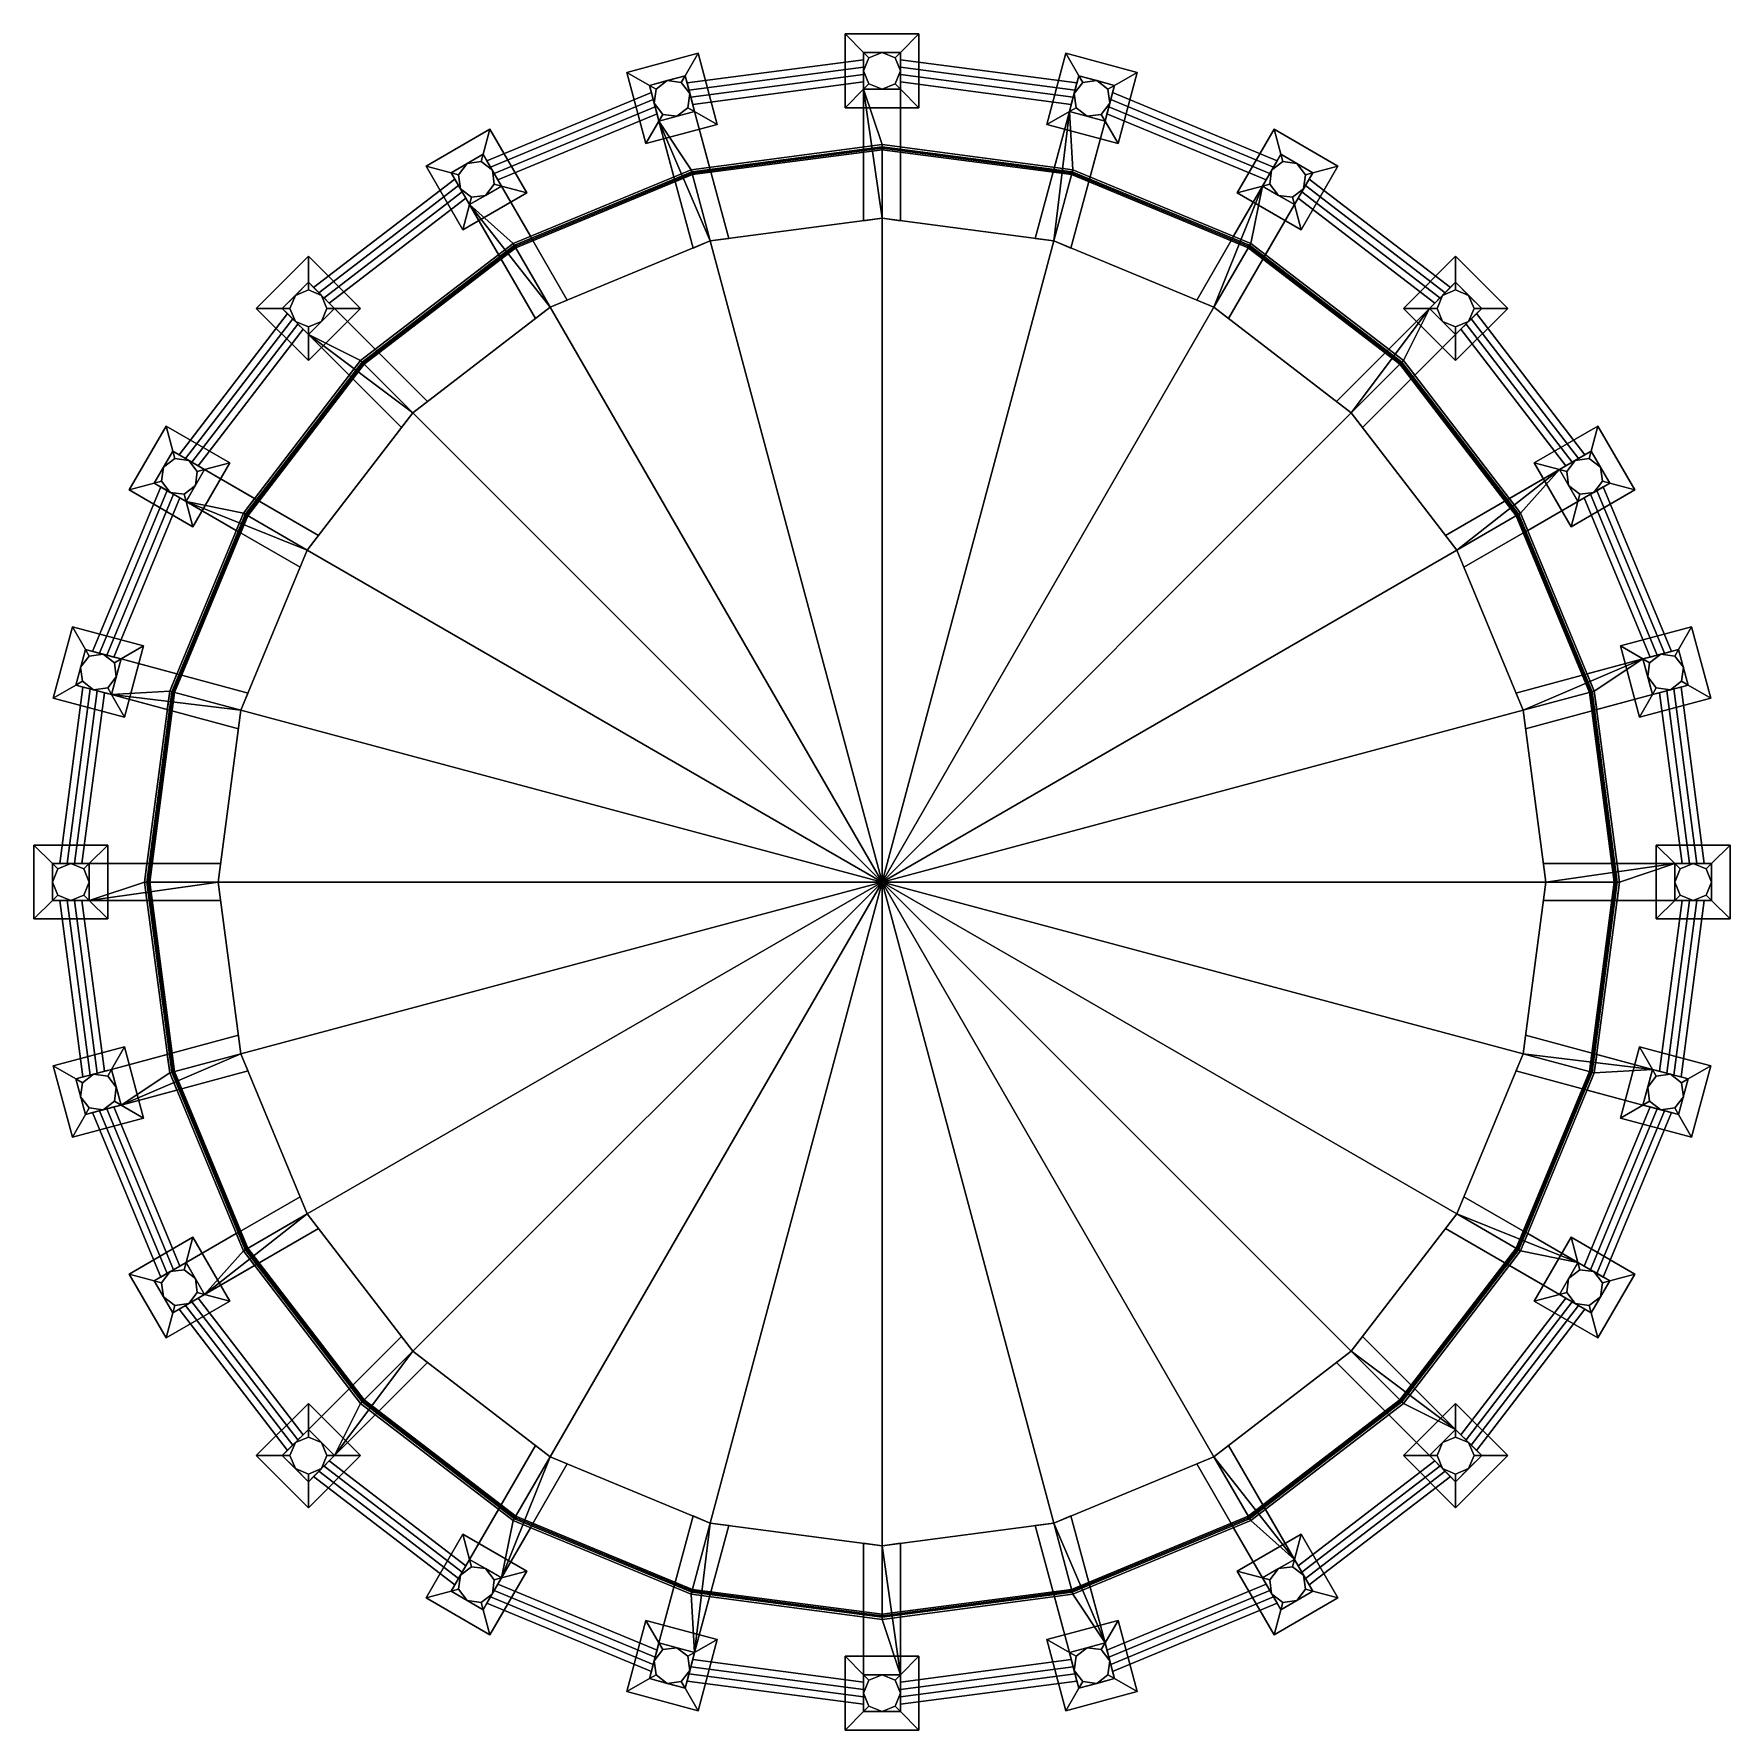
# Model space of a CAD drawing. Extents: x -11.5 to 11.5, y -11.5 to 11.5.
import ezdxf

# ---------------------------------------------------------------- set-up
doc = ezdxf.new("R2010")
doc.units = 0
doc.layers.get('0').update_dxf_attribs({"linetype": 'CONTINUOUS'})

msp = doc.modelspace()

# ---------------------------------------------------------------- linework, layer by layer
for points in [[(0.5, 11.5, 5.75), (0.25, 11.25, 5.5), (-0.25, 11.25, 5.5), (-0.5, 11.5, 5.75)], [(-0.25, 11.25, 5.5), (-0.25, 10.75, 5.5), (-0.5, 10.5, 5.75), (-0.5, 11.5, 5.75)], [(-0.5, 11.5, 5.75), (-0.25, 11.25, 6), (0.25, 11.25, 6), (0.5, 11.5, 5.75)], [(-0.25, 10.75, 6), (-0.25, 11.25, 6), (-0.5, 11.5, 5.75), (-0.5, 10.5, 5.75)], [(-0.25, 10.75, 0.25), (-0.25, 11.25, 0.25), (-0.5, 11.5), (-0.5, 10.5)], [(-0.5, 11.5), (-0.25, 11.25, 0.25), (0.25, 11.25, 0.25), (0.5, 11.5)], [(0.5, 10.5, 5.75), (0.25, 10.75, 5.5), (0.25, 11.25, 5.5), (0.5, 11.5, 5.75)], [(0.5, 11.5, 5.75), (0.25, 11.25, 6), (0.25, 10.75, 6), (0.5, 10.5, 5.75)], [(0.5, 11.5), (0.25, 11.25, 0.25), (0.25, 10.75, 0.25), (0.5, 10.5)], [(-3.459, 10.979, 5.75), (-3.153, 10.802, 6), (-2.67, 10.931, 6), (-2.493, 11.238, 5.75)], [(-3.459, 10.979), (-3.153, 10.802, 0.25), (-2.67, 10.931, 0.25), (-2.493, 11.238)], [(-2.493, 11.238, 5.75), (-2.67, 10.931, 5.5), (-3.153, 10.802, 5.5), (-3.459, 10.979, 5.75)], [(-2.493, 11.238, 5.75), (-2.67, 10.931, 6), (-2.541, 10.448, 6), (-2.235, 10.272, 5.75)], [(-2.493, 11.238), (-2.67, 10.931, 0.25), (-2.541, 10.448, 0.25), (-2.235, 10.272)], [(-2.235, 10.272, 5.75), (-2.541, 10.448, 5.5), (-2.67, 10.931, 5.5), (-2.493, 11.238, 5.75)], [(-2.567, 10.545, 5.5), (-0.25, 10.85, 5.5), (-0.25, 11.15, 5.5), (-2.644, 10.835, 5.5)], [(-0.25, 11.15, 5.45), (-2.644, 10.835, 5.45), (-2.644, 10.835, 5.5), (-0.25, 11.15, 5.5)], [(-0.25, 11.15, 5), (-2.644, 10.835, 5), (-2.644, 10.835, 5.05), (-0.25, 11.15, 5.05)], [(-0.25, 11.15, 5.05), (-2.644, 10.835, 5.05), (-2.618, 10.738, 5.05), (-0.25, 11.05, 5.05)], [(-0.25, 11.15, 11), (-2.644, 10.835, 11), (-2.644, 10.835, 11.05), (-0.25, 11.15, 11.05)], [(-2.567, 10.545, 11.5), (-0.25, 10.85, 11.5), (-0.25, 11.15, 11.5), (-2.644, 10.835, 11.5)], [(-0.25, 11.15, 11.45), (-2.644, 10.835, 11.45), (-2.644, 10.835, 11.5), (-0.25, 11.15, 11.5)], [(-0.25, 11.15, 11.05), (-2.644, 10.835, 11.05), (-2.618, 10.738, 11.05), (-0.25, 11.05, 11.05)], [(-0.25, 11.05, 5.05), (-2.618, 10.738, 5.05), (-2.618, 10.738, 5.45), (-0.25, 11.05, 5.45)], [(-0.25, 11.05, 11.05), (-2.618, 10.738, 11.05), (-2.618, 10.738, 11.45), (-0.25, 11.05, 11.45)], [(0.25, 11.25, 5.5), (0.25, 11.25, 5), (-0.25, 11.25, 5), (-0.25, 11.25, 5.5)], [(-0.25, 11.25, 6), (-0.177, 11.177, 6), (-0.177, 11.177, 6), (0, 11.25, 6)], [(-0.25, 11, 6), (-0.177, 11.177, 6), (-0.177, 11.177, 6), (-0.25, 11.25, 6)], [(-0.25, 11.25, 5), (-0.25, 11.15, 5.05), (-0.25, 11.15, 5.45), (-0.25, 11.25, 5.5)], [(-0.25, 11.25, 5.5), (-0.25, 11.15, 5.45), (-0.25, 11.15, 5.45), (-0.25, 11.15, 5.5)], [(-0.25, 11.25, 5), (-0.25, 11.15, 5), (-0.25, 11.15, 5), (-0.25, 11.15, 5.05)], [(-0.25, 11.25, 0.25), (-0.177, 11.177, 0.25), (-0.177, 11.177, 0.25), (0, 11.25, 0.25)], [(-0.25, 11, 0.25), (-0.177, 11.177, 0.25), (-0.177, 11.177, 0.25), (-0.25, 11.25, 0.25)], [(-0.25, 11.25, 11), (-0.25, 11.15, 11), (-0.25, 11.15, 11), (-0.25, 11.15, 11.05)], [(0.25, 11.25, 11.5), (0.25, 11.25, 11), (-0.25, 11.25, 11), (-0.25, 11.25, 11.5)], [(-0.25, 11.25, 11), (-0.25, 11.15, 11.05), (-0.25, 11.15, 11.45), (-0.25, 11.25, 11.5)], [(-0.25, 11.25, 11.5), (-0.25, 11.15, 11.45), (-0.25, 11.15, 11.45), (-0.25, 11.15, 11.5)], [(0.25, 10.75, 11.5), (0.25, 11.25, 11.5), (-0.25, 11.25, 11.5), (-0.25, 10.75, 11.5)], [(-0.177, 11.177, 6), (-0.25, 11, 6), (-0.25, 11, 11), (-0.177, 11.177, 11)], [(-0.177, 11.177, 0.25), (-0.25, 11, 0.25), (-0.25, 11, 5), (-0.177, 11.177, 5)], [(-0.25, 11.15, 5.05), (-0.25, 11.05, 5.05), (-0.25, 11.05, 5.45), (-0.25, 11.15, 5.45)], [(-0.25, 11.15, 11.05), (-0.25, 11.05, 11.05), (-0.25, 11.05, 11.45), (-0.25, 11.15, 11.45)], [(0, 11.25, 6), (-0.177, 11.177, 6), (-0.177, 11.177, 11), (0, 11.25, 11)], [(0, 11.25, 0.25), (-0.177, 11.177, 0.25), (-0.177, 11.177, 5), (0, 11.25, 5)], [(0.177, 11.177, 6), (0, 11.25, 6), (0, 11.25, 11), (0.177, 11.177, 11)], [(0.177, 11.177, 0.25), (0, 11.25, 0.25), (0, 11.25, 5), (0.177, 11.177, 5)], [(0, 11.25, 6), (0.177, 11.177, 6), (0.177, 11.177, 6), (0.25, 11.25, 6)], [(0, 11.25, 0.25), (0.177, 11.177, 0.25), (0.177, 11.177, 0.25), (0.25, 11.25, 0.25)], [(0.25, 11.25, 6), (0.177, 11.177, 6), (0.177, 11.177, 6), (0.25, 11, 6)], [(0.25, 11.25, 0.25), (0.177, 11.177, 0.25), (0.177, 11.177, 0.25), (0.25, 11, 0.25)], [(0.25, 11, 6), (0.177, 11.177, 6), (0.177, 11.177, 11), (0.25, 11, 11)], [(0.25, 11, 0.25), (0.177, 11.177, 0.25), (0.177, 11.177, 5), (0.25, 11, 5)], [(0.25, 11.15, 5.05), (0.25, 11.15, 5), (0.25, 11.25, 5)], [(0.25, 11.15, 5.45), (0.25, 11.15, 5.05), (0.25, 11.25, 5), (0.25, 11.25, 5.5)], [(0.25, 11.15, 5.5), (0.25, 11.15, 5.45), (0.25, 11.25, 5.5)], [(0.25, 11.15, 11.5), (0.25, 11.15, 11.45), (0.25, 11.25, 11.5)], [(0.25, 11.15, 11.45), (0.25, 11.15, 11.05), (0.25, 11.25, 11), (0.25, 11.25, 11.5)], [(0.25, 11.15, 11.05), (0.25, 11.15, 11), (0.25, 11.25, 11)], [(0.25, 11.05, 5.45), (0.25, 11.05, 5.05), (0.25, 11.15, 5.05), (0.25, 11.15, 5.45)], [(0.25, 11.05, 11.45), (0.25, 11.05, 11.05), (0.25, 11.15, 11.05), (0.25, 11.15, 11.45)], [(2.644, 10.835, 5), (0.25, 11.15, 5), (0.25, 11.15, 5.05), (2.644, 10.835, 5.05)], [(2.644, 10.835, 5.05), (0.25, 11.15, 5.05), (0.25, 11.05, 5.05), (2.618, 10.738, 5.05)], [(0.25, 10.85, 5.5), (2.567, 10.545, 5.5), (2.644, 10.835, 5.5), (0.25, 11.15, 5.5)], [(2.644, 10.835, 5.45), (0.25, 11.15, 5.45), (0.25, 11.15, 5.5), (2.644, 10.835, 5.5)], [(2.644, 10.835, 11.05), (0.25, 11.15, 11.05), (0.25, 11.05, 11.05), (2.618, 10.738, 11.05)], [(2.644, 10.835, 11), (0.25, 11.15, 11), (0.25, 11.15, 11.05), (2.644, 10.835, 11.05)], [(0.25, 10.85, 11.5), (2.567, 10.545, 11.5), (2.644, 10.835, 11.5), (0.25, 11.15, 11.5)], [(2.644, 10.835, 11.45), (0.25, 11.15, 11.45), (0.25, 11.15, 11.5), (2.644, 10.835, 11.5)], [(2.618, 10.738, 5.05), (0.25, 11.05, 5.05), (0.25, 11.05, 5.45), (2.618, 10.738, 5.45)], [(2.618, 10.738, 11.05), (0.25, 11.05, 11.05), (0.25, 11.05, 11.45), (2.618, 10.738, 11.45)], [(2.541, 10.448, 6), (2.67, 10.931, 6), (2.493, 11.238, 5.75), (2.235, 10.272, 5.75)], [(2.541, 10.448, 0.25), (2.67, 10.931, 0.25), (2.493, 11.238), (2.235, 10.272)], [(2.67, 10.931, 5.5), (2.541, 10.448, 5.5), (2.235, 10.272, 5.75), (2.493, 11.238, 5.75)], [(2.493, 11.238, 5.75), (2.67, 10.931, 6), (3.153, 10.802, 6), (3.459, 10.979, 5.75)], [(2.493, 11.238), (2.67, 10.931, 0.25), (3.153, 10.802, 0.25), (3.459, 10.979)], [(3.459, 10.979, 5.75), (3.153, 10.802, 5.5), (2.67, 10.931, 5.5), (2.493, 11.238, 5.75)], [(-3.024, 10.319, 6), (-3.153, 10.802, 6), (-3.459, 10.979, 5.75), (-3.201, 10.013, 5.75)], [(-3.024, 10.319, 0.25), (-3.153, 10.802, 0.25), (-3.459, 10.979), (-3.201, 10.013)], [(-3.153, 10.802, 5.5), (-3.024, 10.319, 5.5), (-3.201, 10.013, 5.75), (-3.459, 10.979, 5.75)], [(-2.67, 10.931, 5.5), (-2.67, 10.931, 5), (-3.153, 10.802, 5), (-3.153, 10.802, 5.5)], [(-2.67, 10.931, 11.5), (-2.67, 10.931, 11), (-3.153, 10.802, 11), (-3.153, 10.802, 11.5)], [(-2.541, 10.448, 11.5), (-2.67, 10.931, 11.5), (-3.153, 10.802, 11.5), (-3.024, 10.319, 11.5)], [(-3.153, 10.802, 0.25), (-3.064, 10.75, 0.25), (-3.064, 10.75, 0.25), (-2.912, 10.867, 0.25)], [(-3.153, 10.802, 6), (-3.064, 10.75, 6), (-3.064, 10.75, 6), (-2.912, 10.867, 6)], [(-2.912, 10.867, 0.25), (-3.064, 10.75, 0.25), (-3.064, 10.75, 5), (-2.912, 10.867, 5)], [(-2.912, 10.867, 6), (-3.064, 10.75, 6), (-3.064, 10.75, 11), (-2.912, 10.867, 11)], [(-2.912, 10.867, 0.25), (-2.722, 10.842, 0.25), (-2.722, 10.842, 0.25), (-2.67, 10.931, 0.25)], [(-2.912, 10.867, 6), (-2.722, 10.842, 6), (-2.722, 10.842, 6), (-2.67, 10.931, 6)], [(-2.722, 10.842, 0.25), (-2.912, 10.867, 0.25), (-2.912, 10.867, 5), (-2.722, 10.842, 5)], [(-2.722, 10.842, 6), (-2.912, 10.867, 6), (-2.912, 10.867, 11), (-2.722, 10.842, 11)], [(-2.67, 10.931, 0.25), (-2.722, 10.842, 0.25), (-2.722, 10.842, 0.25), (-2.606, 10.69, 0.25)], [(-2.67, 10.931, 6), (-2.722, 10.842, 6), (-2.722, 10.842, 6), (-2.606, 10.69, 6)], [(-2.606, 10.69, 0.25), (-2.722, 10.842, 0.25), (-2.722, 10.842, 5), (-2.606, 10.69, 5)], [(-2.606, 10.69, 6), (-2.722, 10.842, 6), (-2.722, 10.842, 11), (-2.606, 10.69, 11)], [(-2.644, 10.835, 5.45), (-2.644, 10.835, 5.05), (-2.67, 10.931, 5), (-2.67, 10.931, 5.5)], [(-2.644, 10.835, 5.05), (-2.644, 10.835, 5), (-2.67, 10.931, 5)], [(-2.644, 10.835, 5.5), (-2.644, 10.835, 5.45), (-2.67, 10.931, 5.5)], [(-2.644, 10.835, 11.45), (-2.644, 10.835, 11.05), (-2.67, 10.931, 11), (-2.67, 10.931, 11.5)], [(-2.644, 10.835, 11.05), (-2.644, 10.835, 11), (-2.67, 10.931, 11)], [(-2.644, 10.835, 11.5), (-2.644, 10.835, 11.45), (-2.67, 10.931, 11.5)], [(-2.618, 10.738, 5.45), (-2.618, 10.738, 5.05), (-2.644, 10.835, 5.05), (-2.644, 10.835, 5.45)], [(-2.618, 10.738, 11.45), (-2.618, 10.738, 11.05), (-2.644, 10.835, 11.05), (-2.644, 10.835, 11.45)], [(-2.567, 10.545, 5.05), (-0.25, 10.85, 5.05), (-0.25, 10.95, 5.05), (-2.593, 10.642, 5.05)], [(-2.593, 10.642, 5.05), (-0.25, 10.95, 5.05), (-0.25, 10.95, 5.45), (-2.593, 10.642, 5.45)], [(-2.567, 10.545, 11.05), (-0.25, 10.85, 11.05), (-0.25, 10.95, 11.05), (-2.593, 10.642, 11.05)], [(-2.593, 10.642, 11.05), (-0.25, 10.95, 11.05), (-0.25, 10.95, 11.45), (-2.593, 10.642, 11.45)], [(-2.567, 10.545, 5), (-0.25, 10.85, 5), (-0.25, 10.85, 5.05), (-2.567, 10.545, 5.05)], [(-2.567, 10.545, 5.45), (-0.25, 10.85, 5.45), (-0.25, 10.85, 5.5), (-2.567, 10.545, 5.5)], [(-2.567, 10.545, 11), (-0.25, 10.85, 11), (-0.25, 10.85, 11.05), (-2.567, 10.545, 11.05)], [(-2.567, 10.545, 11.45), (-0.25, 10.85, 11.45), (-0.25, 10.85, 11.5), (-2.567, 10.545, 11.5)], [(-0.25, 11, 6), (-0.177, 10.823, 6), (-0.177, 10.823, 11), (-0.25, 11, 11)], [(-0.25, 11, 0.25), (-0.177, 10.823, 0.25), (-0.177, 10.823, 5), (-0.25, 11, 5)], [(-0.25, 10.75, 6), (-0.177, 10.823, 6), (-0.177, 10.823, 6), (-0.25, 11, 6)], [(-0.25, 10.75, 0.25), (-0.177, 10.823, 0.25), (-0.177, 10.823, 0.25), (-0.25, 11, 0.25)], [(-0.25, 10.95, 5.05), (-0.25, 10.85, 5.05), (-0.25, 10.85, 5.45), (-0.25, 10.95, 5.45)], [(-0.25, 10.95, 11.05), (-0.25, 10.85, 11.05), (-0.25, 10.85, 11.45), (-0.25, 10.95, 11.45)], [(-0.25, 10.85, 5.05), (-0.25, 10.75, 5), (-0.25, 10.75, 5.5), (-0.25, 10.85, 5.45)], [(-0.25, 10.85, 5), (-0.25, 10.75, 5), (-0.25, 10.75, 5), (-0.25, 10.85, 5.05)], [(-0.25, 10.85, 5.45), (-0.25, 10.75, 5.5), (-0.25, 10.75, 5.5), (-0.25, 10.85, 5.5)], [(-0.25, 10.85, 11), (-0.25, 10.75, 11), (-0.25, 10.75, 11), (-0.25, 10.85, 11.05)], [(-0.25, 10.85, 11.05), (-0.25, 10.75, 11), (-0.25, 10.75, 11.5), (-0.25, 10.85, 11.45)], [(-0.25, 10.85, 11.45), (-0.25, 10.75, 11.5), (-0.25, 10.75, 11.5), (-0.25, 10.85, 11.5)], [(0, 10.75, 6), (-0.177, 10.823, 6), (-0.177, 10.823, 6), (-0.25, 10.75, 6)], [(0, 10.75, 0.25), (-0.177, 10.823, 0.25), (-0.177, 10.823, 0.25), (-0.25, 10.75, 0.25)], [(-0.177, 10.823, 6), (0, 10.75, 6), (0, 10.75, 11), (-0.177, 10.823, 11)], [(-0.177, 10.823, 0.25), (0, 10.75, 0.25), (0, 10.75, 5), (-0.177, 10.823, 5)], [(0, 10.75, 6), (0.177, 10.823, 6), (0.177, 10.823, 11), (0, 10.75, 11)], [(0, 10.75, 0.25), (0.177, 10.823, 0.25), (0.177, 10.823, 5), (0, 10.75, 5)], [(0.25, 10.75, 6), (0.177, 10.823, 6), (0.177, 10.823, 6), (0, 10.75, 6)], [(0.25, 10.75, 0.25), (0.177, 10.823, 0.25), (0.177, 10.823, 0.25), (0, 10.75, 0.25)], [(0.177, 10.823, 6), (0.25, 11, 6), (0.25, 11, 11), (0.177, 10.823, 11)], [(0.177, 10.823, 0.25), (0.25, 11, 0.25), (0.25, 11, 5), (0.177, 10.823, 5)], [(0.25, 11, 6), (0.177, 10.823, 6), (0.177, 10.823, 6), (0.25, 10.75, 6)], [(0.25, 11, 0.25), (0.177, 10.823, 0.25), (0.177, 10.823, 0.25), (0.25, 10.75, 0.25)], [(0.25, 10.85, 5.45), (0.25, 10.85, 5.05), (0.25, 10.95, 5.05), (0.25, 10.95, 5.45)], [(0.25, 10.85, 11.45), (0.25, 10.85, 11.05), (0.25, 10.95, 11.05), (0.25, 10.95, 11.45)], [(0.25, 10.95, 5.05), (2.593, 10.642, 5.05), (2.593, 10.642, 5.45), (0.25, 10.95, 5.45)], [(0.25, 10.85, 5.05), (2.567, 10.545, 5.05), (2.593, 10.642, 5.05), (0.25, 10.95, 5.05)], [(0.25, 10.95, 11.05), (2.593, 10.642, 11.05), (2.593, 10.642, 11.45), (0.25, 10.95, 11.45)], [(0.25, 10.85, 11.05), (2.567, 10.545, 11.05), (2.593, 10.642, 11.05), (0.25, 10.95, 11.05)], [(0.25, 10.75, 5.5), (0.25, 10.75, 5), (0.25, 10.85, 5.05), (0.25, 10.85, 5.45)], [(0.25, 10.75, 5), (0.25, 10.85, 5), (0.25, 10.85, 5.05)], [(0.25, 10.75, 5.5), (0.25, 10.85, 5.45), (0.25, 10.85, 5.5)], [(0.25, 10.75, 11.5), (0.25, 10.85, 11.45), (0.25, 10.85, 11.5)], [(0.25, 10.75, 11), (0.25, 10.85, 11), (0.25, 10.85, 11.05)], [(0.25, 10.75, 11.5), (0.25, 10.75, 11), (0.25, 10.85, 11.05), (0.25, 10.85, 11.45)], [(0.25, 10.85, 5), (2.567, 10.545, 5), (2.567, 10.545, 5.05), (0.25, 10.85, 5.05)], [(0.25, 10.85, 5.45), (2.567, 10.545, 5.45), (2.567, 10.545, 5.5), (0.25, 10.85, 5.5)], [(0.25, 10.85, 11), (2.567, 10.545, 11), (2.567, 10.545, 11.05), (0.25, 10.85, 11.05)], [(0.25, 10.85, 11.45), (2.567, 10.545, 11.45), (2.567, 10.545, 11.5), (0.25, 10.85, 11.5)], [(3.024, 10.319, 11.5), (3.153, 10.802, 11.5), (2.67, 10.931, 11.5), (2.541, 10.448, 11.5)], [(2.606, 10.69, 0.25), (2.722, 10.842, 0.25), (2.722, 10.842, 0.25), (2.67, 10.931, 0.25)], [(2.606, 10.69, 6), (2.722, 10.842, 6), (2.722, 10.842, 6), (2.67, 10.931, 6)], [(2.722, 10.842, 0.25), (2.606, 10.69, 0.25), (2.606, 10.69, 5), (2.722, 10.842, 5)], [(2.722, 10.842, 6), (2.606, 10.69, 6), (2.606, 10.69, 11), (2.722, 10.842, 11)], [(2.644, 10.835, 5.05), (2.618, 10.738, 5.05), (2.618, 10.738, 5.45), (2.644, 10.835, 5.45)], [(2.644, 10.835, 11.05), (2.618, 10.738, 11.05), (2.618, 10.738, 11.45), (2.644, 10.835, 11.45)], [(2.67, 10.931, 5), (2.644, 10.835, 5.05), (2.644, 10.835, 5.45), (2.67, 10.931, 5.5)], [(2.67, 10.931, 5), (2.644, 10.835, 5), (2.644, 10.835, 5), (2.644, 10.835, 5.05)], [(2.67, 10.931, 5.5), (2.644, 10.835, 5.45), (2.644, 10.835, 5.45), (2.644, 10.835, 5.5)], [(2.67, 10.931, 11), (2.644, 10.835, 11.05), (2.644, 10.835, 11.45), (2.67, 10.931, 11.5)], [(2.67, 10.931, 11), (2.644, 10.835, 11), (2.644, 10.835, 11), (2.644, 10.835, 11.05)], [(2.67, 10.931, 11.5), (2.644, 10.835, 11.45), (2.644, 10.835, 11.45), (2.644, 10.835, 11.5)], [(2.67, 10.931, 0.25), (2.722, 10.842, 0.25), (2.722, 10.842, 0.25), (2.912, 10.867, 0.25)], [(3.153, 10.802, 5.5), (3.153, 10.802, 5), (2.67, 10.931, 5), (2.67, 10.931, 5.5)], [(2.67, 10.931, 6), (2.722, 10.842, 6), (2.722, 10.842, 6), (2.912, 10.867, 6)], [(3.153, 10.802, 11.5), (3.153, 10.802, 11), (2.67, 10.931, 11), (2.67, 10.931, 11.5)], [(2.912, 10.867, 0.25), (2.722, 10.842, 0.25), (2.722, 10.842, 5), (2.912, 10.867, 5)], [(2.912, 10.867, 6), (2.722, 10.842, 6), (2.722, 10.842, 11), (2.912, 10.867, 11)], [(3.064, 10.75, 0.25), (2.912, 10.867, 0.25), (2.912, 10.867, 5), (3.064, 10.75, 5)], [(2.912, 10.867, 0.25), (3.064, 10.75, 0.25), (3.064, 10.75, 0.25), (3.153, 10.802, 0.25)], [(3.064, 10.75, 6), (2.912, 10.867, 6), (2.912, 10.867, 11), (3.064, 10.75, 11)], [(2.912, 10.867, 6), (3.064, 10.75, 6), (3.064, 10.75, 6), (3.153, 10.802, 6)], [(3.459, 10.979, 5.75), (3.153, 10.802, 6), (3.024, 10.319, 6), (3.201, 10.013, 5.75)], [(3.459, 10.979), (3.153, 10.802, 0.25), (3.024, 10.319, 0.25), (3.201, 10.013)], [(3.201, 10.013, 5.75), (3.024, 10.319, 5.5), (3.153, 10.802, 5.5), (3.459, 10.979, 5.75)], [(-3.127, 10.705, 5), (-5.358, 9.781, 5), (-5.358, 9.781, 5.05), (-3.127, 10.705, 5.05)], [(-3.127, 10.705, 5.05), (-5.358, 9.781, 5.05), (-5.308, 9.695, 5.05), (-3.101, 10.609, 5.05)], [(-5.208, 9.521, 5.5), (-3.05, 10.416, 5.5), (-3.127, 10.705, 5.5), (-5.358, 9.781, 5.5)], [(-3.127, 10.705, 5.45), (-5.358, 9.781, 5.45), (-5.358, 9.781, 5.5), (-3.127, 10.705, 5.5)], [(-3.127, 10.705, 11.05), (-5.358, 9.781, 11.05), (-5.308, 9.695, 11.05), (-3.101, 10.609, 11.05)], [(-3.127, 10.705, 11), (-5.358, 9.781, 11), (-5.358, 9.781, 11.05), (-3.127, 10.705, 11.05)], [(-5.208, 9.521, 11.5), (-3.05, 10.416, 11.5), (-3.127, 10.705, 11.5), (-5.358, 9.781, 11.5)], [(-3.127, 10.705, 11.45), (-5.358, 9.781, 11.45), (-5.358, 9.781, 11.5), (-3.127, 10.705, 11.5)], [(-3.101, 10.609, 5.05), (-5.308, 9.695, 5.05), (-5.308, 9.695, 5.45), (-3.101, 10.609, 5.45)], [(-3.101, 10.609, 11.05), (-5.308, 9.695, 11.05), (-5.308, 9.695, 11.45), (-3.101, 10.609, 11.45)], [(-3.088, 10.56, 0.25), (-3.064, 10.75, 0.25), (-3.064, 10.75, 0.25), (-3.153, 10.802, 0.25)], [(-3.153, 10.802, 5), (-3.127, 10.705, 5.05), (-3.127, 10.705, 5.45), (-3.153, 10.802, 5.5)], [(-3.153, 10.802, 5), (-3.127, 10.705, 5), (-3.127, 10.705, 5), (-3.127, 10.705, 5.05)], [(-3.153, 10.802, 5.5), (-3.127, 10.705, 5.45), (-3.127, 10.705, 5.45), (-3.127, 10.705, 5.5)], [(-3.088, 10.56, 6), (-3.064, 10.75, 6), (-3.064, 10.75, 6), (-3.153, 10.802, 6)], [(-3.153, 10.802, 11), (-3.127, 10.705, 11.05), (-3.127, 10.705, 11.45), (-3.153, 10.802, 11.5)], [(-3.153, 10.802, 11), (-3.127, 10.705, 11), (-3.127, 10.705, 11), (-3.127, 10.705, 11.05)], [(-3.153, 10.802, 11.5), (-3.127, 10.705, 11.45), (-3.127, 10.705, 11.45), (-3.127, 10.705, 11.5)], [(-3.127, 10.705, 5.05), (-3.101, 10.609, 5.05), (-3.101, 10.609, 5.45), (-3.127, 10.705, 5.45)], [(-3.127, 10.705, 11.05), (-3.101, 10.609, 11.05), (-3.101, 10.609, 11.45), (-3.127, 10.705, 11.45)], [(-3.064, 10.75, 0.25), (-3.088, 10.56, 0.25), (-3.088, 10.56, 5), (-3.064, 10.75, 5)], [(-3.064, 10.75, 6), (-3.088, 10.56, 6), (-3.088, 10.56, 11), (-3.064, 10.75, 11)], [(-2.631, 10.5, 0.25), (-2.606, 10.69, 0.25), (-2.606, 10.69, 5), (-2.631, 10.5, 5)], [(-2.606, 10.69, 0.25), (-2.631, 10.5, 0.25), (-2.631, 10.5, 0.25), (-2.541, 10.448, 0.25)], [(-2.631, 10.5, 6), (-2.606, 10.69, 6), (-2.606, 10.69, 11), (-2.631, 10.5, 11)], [(-2.606, 10.69, 6), (-2.631, 10.5, 6), (-2.631, 10.5, 6), (-2.541, 10.448, 6)], [(-2.567, 10.545, 5.45), (-2.567, 10.545, 5.05), (-2.593, 10.642, 5.05), (-2.593, 10.642, 5.45)], [(-2.567, 10.545, 11.45), (-2.567, 10.545, 11.05), (-2.593, 10.642, 11.05), (-2.593, 10.642, 11.45)], [(-0.5, 10.5, 5.75), (-0.25, 10.75, 5.5), (0.25, 10.75, 5.5), (0.5, 10.5, 5.75)], [(0.5, 10.5, 5.75), (0.25, 10.75, 6), (-0.25, 10.75, 6), (-0.5, 10.5, 5.75)], [(0.5, 10.5), (0.25, 10.75, 0.25), (-0.25, 10.75, 0.25), (-0.5, 10.5)], [(-0.25, 10.75, 5.4), (-0.25, 10.75, 5), (0.25, 10.75, 5), (0.25, 10.75, 5.4)], [(-0.25, 10.75, 11.5), (-0.25, 10.75, 11), (0.25, 10.75, 11), (0.25, 10.75, 11.5)], [(0, 10, 5.5), (0.25, 9.967, 5.5), (0.25, 10.75, 5.5), (-0.25, 10.75, 5.5)], [(-0.25, 9.967, 5.4), (-0.25, 9.967, 5.5), (-0.25, 10.75, 5.5), (-0.25, 10.75, 5.4)], [(-0.25, 9.967, 5.5), (0, 10, 5.5), (0, 10, 5.5), (-0.25, 10.75, 5.5)], [(0, 9, 11.5), (0.25, 8.967, 11.5), (0.25, 10.75, 11.5), (-0.25, 10.75, 11.5)], [(-0.25, 8.967, 11.5), (0, 9, 11.5), (-0.25, 10.75, 11.5)], [(-0.25, 8.967, 11.4), (-0.25, 8.967, 11.5), (-0.25, 10.75, 11.5), (-0.25, 10.75, 11.4)], [(0.25, 9.967, 5.5), (0.25, 9.967, 5.4), (0.25, 10.75, 5.4), (0.25, 10.75, 5.5)], [(0.25, 8.967, 11.5), (0.25, 8.967, 11.4), (0.25, 10.75, 11.4), (0.25, 10.75, 11.5)], [(2.541, 10.448, 0.25), (2.631, 10.5, 0.25), (2.631, 10.5, 0.25), (2.606, 10.69, 0.25)], [(2.541, 10.448, 6), (2.631, 10.5, 6), (2.631, 10.5, 6), (2.606, 10.69, 6)], [(2.593, 10.642, 5.05), (2.567, 10.545, 5.05), (2.567, 10.545, 5.45), (2.593, 10.642, 5.45)], [(2.593, 10.642, 11.05), (2.567, 10.545, 11.05), (2.567, 10.545, 11.45), (2.593, 10.642, 11.45)], [(2.606, 10.69, 0.25), (2.631, 10.5, 0.25), (2.631, 10.5, 5), (2.606, 10.69, 5)], [(2.606, 10.69, 6), (2.631, 10.5, 6), (2.631, 10.5, 11), (2.606, 10.69, 11)], [(3.05, 10.416, 5.5), (5.208, 9.521, 5.5), (5.358, 9.781, 5.5), (3.127, 10.705, 5.5)], [(3.05, 10.416, 11.5), (5.208, 9.521, 11.5), (5.358, 9.781, 11.5), (3.127, 10.705, 11.5)], [(3.153, 10.802, 0.25), (3.064, 10.75, 0.25), (3.064, 10.75, 0.25), (3.088, 10.56, 0.25)], [(3.153, 10.802, 6), (3.064, 10.75, 6), (3.064, 10.75, 6), (3.088, 10.56, 6)], [(3.088, 10.56, 0.25), (3.064, 10.75, 0.25), (3.064, 10.75, 5), (3.088, 10.56, 5)], [(3.088, 10.56, 6), (3.064, 10.75, 6), (3.064, 10.75, 11), (3.088, 10.56, 11)], [(5.358, 9.781, 5.05), (3.127, 10.705, 5.05), (3.101, 10.609, 5.05), (5.308, 9.695, 5.05)], [(5.358, 9.781, 11.05), (3.127, 10.705, 11.05), (3.101, 10.609, 11.05), (5.308, 9.695, 11.05)], [(3.101, 10.609, 5.45), (3.101, 10.609, 5.05), (3.127, 10.705, 5.05), (3.127, 10.705, 5.45)], [(3.101, 10.609, 11.45), (3.101, 10.609, 11.05), (3.127, 10.705, 11.05), (3.127, 10.705, 11.45)], [(5.308, 9.695, 5.05), (3.101, 10.609, 5.05), (3.101, 10.609, 5.45), (5.308, 9.695, 5.45)], [(5.308, 9.695, 11.05), (3.101, 10.609, 11.05), (3.101, 10.609, 11.45), (5.308, 9.695, 11.45)], [(3.127, 10.705, 5.45), (3.127, 10.705, 5.05), (3.153, 10.802, 5), (3.153, 10.802, 5.5)], [(3.127, 10.705, 5.05), (3.127, 10.705, 5), (3.153, 10.802, 5)], [(3.127, 10.705, 5.5), (3.127, 10.705, 5.45), (3.153, 10.802, 5.5)], [(3.127, 10.705, 11.45), (3.127, 10.705, 11.05), (3.153, 10.802, 11), (3.153, 10.802, 11.5)], [(3.127, 10.705, 11.05), (3.127, 10.705, 11), (3.153, 10.802, 11)], [(3.127, 10.705, 11.5), (3.127, 10.705, 11.45), (3.153, 10.802, 11.5)], [(5.358, 9.781, 5), (3.127, 10.705, 5), (3.127, 10.705, 5.05), (5.358, 9.781, 5.05)], [(5.358, 9.781, 5.45), (3.127, 10.705, 5.45), (3.127, 10.705, 5.5), (5.358, 9.781, 5.5)], [(5.358, 9.781, 11), (3.127, 10.705, 11), (3.127, 10.705, 11.05), (5.358, 9.781, 11.05)], [(5.358, 9.781, 11.45), (3.127, 10.705, 11.45), (3.127, 10.705, 11.5), (5.358, 9.781, 11.5)], [(-5.258, 9.608, 5.05), (-3.076, 10.512, 5.05), (-3.076, 10.512, 5.45), (-5.258, 9.608, 5.45)], [(-5.208, 9.521, 5.05), (-3.05, 10.416, 5.05), (-3.076, 10.512, 5.05), (-5.258, 9.608, 5.05)], [(-5.258, 9.608, 11.05), (-3.076, 10.512, 11.05), (-3.076, 10.512, 11.45), (-5.258, 9.608, 11.45)], [(-5.208, 9.521, 11.05), (-3.05, 10.416, 11.05), (-3.076, 10.512, 11.05), (-5.258, 9.608, 11.05)], [(-5.208, 9.521, 5), (-3.05, 10.416, 5), (-3.05, 10.416, 5.05), (-5.208, 9.521, 5.05)], [(-5.208, 9.521, 5.45), (-3.05, 10.416, 5.45), (-3.05, 10.416, 5.5), (-5.208, 9.521, 5.5)], [(-5.208, 9.521, 11), (-3.05, 10.416, 11), (-3.05, 10.416, 11.05), (-5.208, 9.521, 11.05)], [(-5.208, 9.521, 11.45), (-3.05, 10.416, 11.45), (-3.05, 10.416, 11.5), (-5.208, 9.521, 11.5)], [(-2.235, 10.272, 5.75), (-2.541, 10.448, 6), (-3.024, 10.319, 6), (-3.201, 10.013, 5.75)], [(-2.235, 10.272), (-2.541, 10.448, 0.25), (-3.024, 10.319, 0.25), (-3.201, 10.013)], [(-3.201, 10.013, 5.75), (-3.024, 10.319, 5.5), (-2.541, 10.448, 5.5), (-2.235, 10.272, 5.75)], [(-3.088, 10.56, 0.25), (-2.972, 10.409, 0.25), (-2.972, 10.409, 5), (-3.088, 10.56, 5)], [(-3.024, 10.319, 0.25), (-2.972, 10.409, 0.25), (-2.972, 10.409, 0.25), (-3.088, 10.56, 0.25)], [(-3.088, 10.56, 6), (-2.972, 10.409, 6), (-2.972, 10.409, 11), (-3.088, 10.56, 11)], [(-3.024, 10.319, 6), (-2.972, 10.409, 6), (-2.972, 10.409, 6), (-3.088, 10.56, 6)], [(-3.076, 10.512, 5.05), (-3.05, 10.416, 5.05), (-3.05, 10.416, 5.45), (-3.076, 10.512, 5.45)], [(-3.076, 10.512, 11.05), (-3.05, 10.416, 11.05), (-3.05, 10.416, 11.45), (-3.076, 10.512, 11.45)], [(-3.05, 10.416, 5.05), (-3.024, 10.319, 5), (-3.024, 10.319, 5.5), (-3.05, 10.416, 5.45)], [(-3.05, 10.416, 5), (-3.024, 10.319, 5), (-3.024, 10.319, 5), (-3.05, 10.416, 5.05)], [(-3.05, 10.416, 5.45), (-3.024, 10.319, 5.5), (-3.024, 10.319, 5.5), (-3.05, 10.416, 5.5)], [(-3.05, 10.416, 11.05), (-3.024, 10.319, 11), (-3.024, 10.319, 11.5), (-3.05, 10.416, 11.45)], [(-3.05, 10.416, 11), (-3.024, 10.319, 11), (-3.024, 10.319, 11), (-3.05, 10.416, 11.05)], [(-3.05, 10.416, 11.45), (-3.024, 10.319, 11.5), (-3.024, 10.319, 11.5), (-3.05, 10.416, 11.5)], [(-3.024, 10.319, 5.4), (-3.024, 10.319, 5), (-2.541, 10.448, 5), (-2.541, 10.448, 5.4)], [(-2.588, 9.659, 5.5), (-2.338, 9.692, 5.5), (-2.541, 10.448, 5.5), (-3.024, 10.319, 5.5)], [(-2.329, 8.693, 11.5), (-2.079, 8.726, 11.5), (-2.541, 10.448, 11.5), (-3.024, 10.319, 11.5)], [(-3.024, 10.319, 11.5), (-3.024, 10.319, 11), (-2.541, 10.448, 11), (-2.541, 10.448, 11.5)], [(-2.782, 10.384, 0.25), (-2.972, 10.409, 0.25), (-2.972, 10.409, 0.25), (-3.024, 10.319, 0.25)], [(-2.782, 10.384, 6), (-2.972, 10.409, 6), (-2.972, 10.409, 6), (-3.024, 10.319, 6)], [(-2.972, 10.409, 0.25), (-2.782, 10.384, 0.25), (-2.782, 10.384, 5), (-2.972, 10.409, 5)], [(-2.972, 10.409, 6), (-2.782, 10.384, 6), (-2.782, 10.384, 11), (-2.972, 10.409, 11)], [(-2.782, 10.384, 0.25), (-2.631, 10.5, 0.25), (-2.631, 10.5, 5), (-2.782, 10.384, 5)], [(-2.541, 10.448, 0.25), (-2.631, 10.5, 0.25), (-2.631, 10.5, 0.25), (-2.782, 10.384, 0.25)], [(-2.782, 10.384, 6), (-2.631, 10.5, 6), (-2.631, 10.5, 11), (-2.782, 10.384, 11)], [(-2.541, 10.448, 6), (-2.631, 10.5, 6), (-2.631, 10.5, 6), (-2.782, 10.384, 6)], [(-2.541, 10.448, 5.5), (-2.541, 10.448, 5), (-2.567, 10.545, 5.05), (-2.567, 10.545, 5.45)], [(-2.541, 10.448, 5), (-2.567, 10.545, 5), (-2.567, 10.545, 5.05)], [(-2.541, 10.448, 5.5), (-2.567, 10.545, 5.45), (-2.567, 10.545, 5.5)], [(-2.541, 10.448, 11.5), (-2.541, 10.448, 11), (-2.567, 10.545, 11.05), (-2.567, 10.545, 11.45)], [(-2.541, 10.448, 11), (-2.567, 10.545, 11), (-2.567, 10.545, 11.05)], [(-2.541, 10.448, 11.5), (-2.567, 10.545, 11.45), (-2.567, 10.545, 11.5)], [(-2.338, 9.692, 5.5), (-2.338, 9.692, 5.4), (-2.541, 10.448, 5.4), (-2.541, 10.448, 5.5)], [(-2.079, 8.726, 11.5), (-2.079, 8.726, 11.4), (-2.541, 10.448, 11.4), (-2.541, 10.448, 11.5)], [(2.079, 8.726, 11.4), (2.079, 8.726, 11.5), (2.541, 10.448, 11.5), (2.541, 10.448, 11.4)], [(2.079, 8.726, 11.5), (2.329, 8.693, 11.5), (2.541, 10.448, 11.5)], [(3.201, 10.013, 5.75), (3.024, 10.319, 6), (2.541, 10.448, 6), (2.235, 10.272, 5.75)], [(3.201, 10.013), (3.024, 10.319, 0.25), (2.541, 10.448, 0.25), (2.235, 10.272)], [(2.235, 10.272, 5.75), (2.541, 10.448, 5.5), (3.024, 10.319, 5.5), (3.201, 10.013, 5.75)], [(2.329, 8.693, 11.5), (2.562, 8.597, 11.5), (3.024, 10.319, 11.5), (2.541, 10.448, 11.5)], [(2.338, 9.692, 5.4), (2.338, 9.692, 5.5), (2.541, 10.448, 5.5), (2.541, 10.448, 5.4)], [(2.338, 9.692, 5.5), (2.588, 9.659, 5.5), (2.588, 9.659, 5.5), (2.541, 10.448, 5.5)], [(2.567, 10.545, 5.05), (2.541, 10.448, 5), (2.541, 10.448, 5.5), (2.567, 10.545, 5.45)], [(2.567, 10.545, 5), (2.541, 10.448, 5), (2.541, 10.448, 5), (2.567, 10.545, 5.05)], [(2.567, 10.545, 5.45), (2.541, 10.448, 5.5), (2.541, 10.448, 5.5), (2.567, 10.545, 5.5)], [(2.567, 10.545, 11.05), (2.541, 10.448, 11), (2.541, 10.448, 11.5), (2.567, 10.545, 11.45)], [(2.567, 10.545, 11), (2.541, 10.448, 11), (2.541, 10.448, 11), (2.567, 10.545, 11.05)], [(2.567, 10.545, 11.45), (2.541, 10.448, 11.5), (2.541, 10.448, 11.5), (2.567, 10.545, 11.5)], [(2.782, 10.384, 0.25), (2.631, 10.5, 0.25), (2.631, 10.5, 0.25), (2.541, 10.448, 0.25)], [(2.782, 10.384, 6), (2.631, 10.5, 6), (2.631, 10.5, 6), (2.541, 10.448, 6)], [(2.541, 10.448, 5.4), (2.541, 10.448, 5), (3.024, 10.319, 5), (3.024, 10.319, 5.4)], [(2.588, 9.659, 5.5), (2.821, 9.563, 5.5), (3.024, 10.319, 5.5), (2.541, 10.448, 5.5)], [(2.541, 10.448, 11.5), (2.541, 10.448, 11), (3.024, 10.319, 11), (3.024, 10.319, 11.5)], [(2.631, 10.5, 0.25), (2.782, 10.384, 0.25), (2.782, 10.384, 5), (2.631, 10.5, 5)], [(2.631, 10.5, 6), (2.782, 10.384, 6), (2.782, 10.384, 11), (2.631, 10.5, 11)], [(2.782, 10.384, 0.25), (2.972, 10.409, 0.25), (2.972, 10.409, 5), (2.782, 10.384, 5)], [(3.024, 10.319, 0.25), (2.972, 10.409, 0.25), (2.972, 10.409, 0.25), (2.782, 10.384, 0.25)], [(2.782, 10.384, 6), (2.972, 10.409, 6), (2.972, 10.409, 11), (2.782, 10.384, 11)], [(3.024, 10.319, 6), (2.972, 10.409, 6), (2.972, 10.409, 6), (2.782, 10.384, 6)], [(2.972, 10.409, 0.25), (3.088, 10.56, 0.25), (3.088, 10.56, 5), (2.972, 10.409, 5)], [(3.088, 10.56, 0.25), (2.972, 10.409, 0.25), (2.972, 10.409, 0.25), (3.024, 10.319, 0.25)], [(2.972, 10.409, 6), (3.088, 10.56, 6), (3.088, 10.56, 11), (2.972, 10.409, 11)], [(3.088, 10.56, 6), (2.972, 10.409, 6), (2.972, 10.409, 6), (3.024, 10.319, 6)], [(3.024, 10.319, 5.5), (3.024, 10.319, 5), (3.05, 10.416, 5.05), (3.05, 10.416, 5.45)], [(3.024, 10.319, 5), (3.05, 10.416, 5), (3.05, 10.416, 5.05)], [(3.024, 10.319, 5.5), (3.05, 10.416, 5.45), (3.05, 10.416, 5.5)], [(3.024, 10.319, 11.5), (3.024, 10.319, 11), (3.05, 10.416, 11.05), (3.05, 10.416, 11.45)], [(3.024, 10.319, 11), (3.05, 10.416, 11), (3.05, 10.416, 11.05)], [(3.024, 10.319, 11.5), (3.05, 10.416, 11.45), (3.05, 10.416, 11.5)], [(3.05, 10.416, 5.05), (5.208, 9.521, 5.05), (5.258, 9.608, 5.05), (3.076, 10.512, 5.05)], [(3.05, 10.416, 11.05), (5.208, 9.521, 11.05), (5.258, 9.608, 11.05), (3.076, 10.512, 11.05)], [(3.05, 10.416, 5.45), (3.05, 10.416, 5.05), (3.076, 10.512, 5.05), (3.076, 10.512, 5.45)], [(3.05, 10.416, 11.45), (3.05, 10.416, 11.05), (3.076, 10.512, 11.05), (3.076, 10.512, 11.45)], [(3.05, 10.416, 5), (5.208, 9.521, 5), (5.208, 9.521, 5.05), (3.05, 10.416, 5.05)], [(3.05, 10.416, 5.45), (5.208, 9.521, 5.45), (5.208, 9.521, 5.5), (3.05, 10.416, 5.5)], [(3.05, 10.416, 11), (5.208, 9.521, 11), (5.208, 9.521, 11.05), (3.05, 10.416, 11.05)], [(3.05, 10.416, 11.45), (5.208, 9.521, 11.45), (5.208, 9.521, 11.5), (3.05, 10.416, 11.5)], [(3.076, 10.512, 5.05), (5.258, 9.608, 5.05), (5.258, 9.608, 5.45), (3.076, 10.512, 5.45)], [(3.076, 10.512, 11.05), (5.258, 9.608, 11.05), (5.258, 9.608, 11.45), (3.076, 10.512, 11.45)], [(-6.183, 9.709, 5.75), (-5.842, 9.618, 6), (-5.408, 9.868, 6), (-5.317, 10.209, 5.75)], [(-6.183, 9.709), (-5.842, 9.618, 0.25), (-5.408, 9.868, 0.25), (-5.317, 10.209)], [(-5.317, 10.209, 5.75), (-5.408, 9.868, 5.5), (-5.842, 9.618, 5.5), (-6.183, 9.709, 5.75)], [(-5.317, 10.209, 5.75), (-5.408, 9.868, 6), (-5.158, 9.435, 6), (-4.817, 9.343, 5.75)], [(-5.317, 10.209), (-5.408, 9.868, 0.25), (-5.158, 9.435, 0.25), (-4.817, 9.343)], [(-4.817, 9.343, 5.75), (-5.158, 9.435, 5.5), (-5.408, 9.868, 5.5), (-5.317, 10.209, 5.75)], [(-2.821, 9.563, 5.4), (-2.821, 9.563, 5.5), (-3.024, 10.319, 5.5), (-3.024, 10.319, 5.4)], [(-2.821, 9.563, 5.5), (-2.588, 9.659, 5.5), (-2.588, 9.659, 5.5), (-3.024, 10.319, 5.5)], [(-2.562, 8.597, 11.4), (-2.562, 8.597, 11.5), (-3.024, 10.319, 11.5), (-3.024, 10.319, 11.4)], [(-2.562, 8.597, 11.5), (-2.329, 8.693, 11.5), (-3.024, 10.319, 11.5)], [(2.562, 8.597, 11.5), (2.562, 8.597, 11.4), (3.024, 10.319, 11.4), (3.024, 10.319, 11.5)], [(2.821, 9.563, 5.5), (2.821, 9.563, 5.4), (3.024, 10.319, 5.4), (3.024, 10.319, 5.5)], [(5.158, 9.435, 6), (5.408, 9.868, 6), (5.317, 10.209, 5.75), (4.817, 9.343, 5.75)], [(5.158, 9.435, 0.25), (5.408, 9.868, 0.25), (5.317, 10.209), (4.817, 9.343)], [(5.408, 9.868, 5.5), (5.158, 9.435, 5.5), (4.817, 9.343, 5.75), (5.317, 10.209, 5.75)], [(5.317, 10.209, 5.75), (5.408, 9.868, 6), (5.842, 9.618, 6), (6.183, 9.709, 5.75)], [(5.317, 10.209), (5.408, 9.868, 0.25), (5.842, 9.618, 0.25), (6.183, 9.709)], [(6.183, 9.709, 5.75), (5.842, 9.618, 5.5), (5.408, 9.868, 5.5), (5.317, 10.209, 5.75)], [(0, 10), (-2.588, 9.659), (-2.588, 9.659, 5.5), (0, 10, 5.5)], [(0, 10, 5.5), (-2.588, 9.659, 5.5), (-2.329, 8.693, 5.5), (0, 9, 5.5)], [(-2.58, 9.63, 6.5), (-2.575, 9.611, 6.52), (0, 9.95, 6.52), (0, 9.97, 6.5)], [(-2.575, 9.611, 6.48), (-2.58, 9.63, 6.5), (0, 9.97, 6.5), (0, 9.95, 6.48)], [(-2.58, 9.63, 6), (-2.575, 9.611, 6.02), (0, 9.95, 6.02), (0, 9.97, 6)], [(-2.575, 9.611, 5.98), (-2.58, 9.63, 6), (0, 9.97, 6), (0, 9.95, 5.98)], [(-2.575, 9.611, 6.52), (-2.57, 9.592, 6.5), (0, 9.93, 6.5), (0, 9.95, 6.52)], [(-2.57, 9.592, 6.5), (-2.575, 9.611, 6.48), (0, 9.95, 6.48), (0, 9.93, 6.5)], [(-2.575, 9.611, 6.02), (-2.57, 9.592, 6), (0, 9.93, 6), (0, 9.95, 6.02)], [(-2.57, 9.592, 6), (-2.575, 9.611, 5.98), (0, 9.95, 5.98), (0, 9.93, 6)], [(0, 9.97, 5.5), (-0.02, 9.95, 5.5), (-0.02, 9.95, 6.5), (0, 9.97, 6.5)], [(-0.02, 9.95, 5.5), (0, 9.93, 5.5), (0, 9.93, 6.5), (-0.02, 9.95, 6.5)], [(2.588, 9.659), (0, 10), (0, 10, 5.5), (2.588, 9.659, 5.5)], [(2.588, 9.659, 5.5), (0, 10, 5.5), (0, 9, 5.5), (2.329, 8.693, 5.5)], [(0.02, 9.95, 5.5), (0, 9.97, 5.5), (0, 9.97, 6.5), (0.02, 9.95, 6.5)], [(0, 9.95, 5.98), (0, 9.97, 6), (2.58, 9.63, 6), (2.575, 9.611, 5.98)], [(0, 9.97, 6), (0, 9.95, 6.02), (2.575, 9.611, 6.02), (2.58, 9.63, 6)], [(0, 9.95, 6.48), (0, 9.97, 6.5), (2.58, 9.63, 6.5), (2.575, 9.611, 6.48)], [(0, 9.97, 6.5), (0, 9.95, 6.52), (2.575, 9.611, 6.52), (2.58, 9.63, 6.5)], [(0, 9.93, 5.5), (0.02, 9.95, 5.5), (0.02, 9.95, 6.5), (0, 9.93, 6.5)], [(0, 9.93, 6), (0, 9.95, 5.98), (2.575, 9.611, 5.98), (2.57, 9.592, 6)], [(0, 9.95, 6.02), (0, 9.93, 6), (2.57, 9.592, 6), (2.575, 9.611, 6.02)], [(0, 9.93, 6.5), (0, 9.95, 6.48), (2.575, 9.611, 6.48), (2.57, 9.592, 6.5)], [(0, 9.95, 6.52), (0, 9.93, 6.5), (2.57, 9.592, 6.5), (2.575, 9.611, 6.52)], [(-5.592, 9.185, 6), (-5.842, 9.618, 6), (-6.183, 9.709, 5.75), (-5.683, 8.843, 5.75)], [(-5.592, 9.185, 0.25), (-5.842, 9.618, 0.25), (-6.183, 9.709), (-5.683, 8.843)], [(-5.842, 9.618, 5.5), (-5.592, 9.185, 5.5), (-5.683, 8.843, 5.75), (-6.183, 9.709, 5.75)], [(-5.408, 9.868, 5.5), (-5.408, 9.868, 5), (-5.842, 9.618, 5), (-5.842, 9.618, 5.5)], [(-5.408, 9.868, 11.5), (-5.408, 9.868, 11), (-5.842, 9.618, 11), (-5.842, 9.618, 11.5)], [(-5.158, 9.435, 11.5), (-5.408, 9.868, 11.5), (-5.842, 9.618, 11.5), (-5.592, 9.185, 11.5)], [(-5.842, 9.618, 0.25), (-5.741, 9.591, 0.25), (-5.741, 9.591, 0.25), (-5.625, 9.743, 0.25)], [(-5.842, 9.618, 6), (-5.741, 9.591, 6), (-5.741, 9.591, 6), (-5.625, 9.743, 6)], [(-5.625, 9.743, 0.25), (-5.741, 9.591, 0.25), (-5.741, 9.591, 5), (-5.625, 9.743, 5)], [(-5.625, 9.743, 6), (-5.741, 9.591, 6), (-5.741, 9.591, 11), (-5.625, 9.743, 11)], [(-5.625, 9.743, 0.25), (-5.435, 9.768, 0.25), (-5.435, 9.768, 0.25), (-5.408, 9.868, 0.25)], [(-5.625, 9.743, 6), (-5.435, 9.768, 6), (-5.435, 9.768, 6), (-5.408, 9.868, 6)], [(-5.435, 9.768, 0.25), (-5.625, 9.743, 0.25), (-5.625, 9.743, 5), (-5.435, 9.768, 5)], [(-5.435, 9.768, 6), (-5.625, 9.743, 6), (-5.625, 9.743, 11), (-5.435, 9.768, 11)], [(-5.408, 9.868, 0.25), (-5.435, 9.768, 0.25), (-5.435, 9.768, 0.25), (-5.283, 9.651, 0.25)], [(-5.408, 9.868, 6), (-5.435, 9.768, 6), (-5.435, 9.768, 6), (-5.283, 9.651, 6)], [(-5.283, 9.651, 0.25), (-5.435, 9.768, 0.25), (-5.435, 9.768, 5), (-5.283, 9.651, 5)], [(-5.283, 9.651, 6), (-5.435, 9.768, 6), (-5.435, 9.768, 11), (-5.283, 9.651, 11)], [(-5.358, 9.781, 5.45), (-5.358, 9.781, 5.05), (-5.408, 9.868, 5), (-5.408, 9.868, 5.5)], [(-5.358, 9.781, 5.05), (-5.358, 9.781, 5), (-5.408, 9.868, 5)], [(-5.358, 9.781, 5.5), (-5.358, 9.781, 5.45), (-5.408, 9.868, 5.5)], [(-5.358, 9.781, 11.45), (-5.358, 9.781, 11.05), (-5.408, 9.868, 11), (-5.408, 9.868, 11.5)], [(-5.358, 9.781, 11.05), (-5.358, 9.781, 11), (-5.408, 9.868, 11)], [(-5.358, 9.781, 11.5), (-5.358, 9.781, 11.45), (-5.408, 9.868, 11.5)], [(-5.308, 9.695, 5.45), (-5.308, 9.695, 5.05), (-5.358, 9.781, 5.05), (-5.358, 9.781, 5.45)], [(-5.308, 9.695, 11.45), (-5.308, 9.695, 11.05), (-5.358, 9.781, 11.05), (-5.358, 9.781, 11.45)], [(5.592, 9.185, 11.5), (5.842, 9.618, 11.5), (5.408, 9.868, 11.5), (5.158, 9.435, 11.5)], [(5.283, 9.651, 0.25), (5.435, 9.768, 0.25), (5.435, 9.768, 0.25), (5.408, 9.868, 0.25)], [(5.283, 9.651, 6), (5.435, 9.768, 6), (5.435, 9.768, 6), (5.408, 9.868, 6)], [(5.435, 9.768, 0.25), (5.283, 9.651, 0.25), (5.283, 9.651, 5), (5.435, 9.768, 5)], [(5.435, 9.768, 6), (5.283, 9.651, 6), (5.283, 9.651, 11), (5.435, 9.768, 11)], [(5.358, 9.781, 5.05), (5.308, 9.695, 5.05), (5.308, 9.695, 5.45), (5.358, 9.781, 5.45)], [(5.358, 9.781, 11.05), (5.308, 9.695, 11.05), (5.308, 9.695, 11.45), (5.358, 9.781, 11.45)], [(5.408, 9.868, 5), (5.358, 9.781, 5.05), (5.358, 9.781, 5.45), (5.408, 9.868, 5.5)], [(5.408, 9.868, 5), (5.358, 9.781, 5), (5.358, 9.781, 5), (5.358, 9.781, 5.05)], [(5.408, 9.868, 5.5), (5.358, 9.781, 5.45), (5.358, 9.781, 5.45), (5.358, 9.781, 5.5)], [(5.408, 9.868, 11), (5.358, 9.781, 11.05), (5.358, 9.781, 11.45), (5.408, 9.868, 11.5)], [(5.408, 9.868, 11), (5.358, 9.781, 11), (5.358, 9.781, 11), (5.358, 9.781, 11.05)], [(5.408, 9.868, 11.5), (5.358, 9.781, 11.45), (5.358, 9.781, 11.45), (5.358, 9.781, 11.5)], [(5.408, 9.868, 0.25), (5.435, 9.768, 0.25), (5.435, 9.768, 0.25), (5.625, 9.743, 0.25)], [(5.842, 9.618, 5.5), (5.842, 9.618, 5), (5.408, 9.868, 5), (5.408, 9.868, 5.5)], [(5.408, 9.868, 6), (5.435, 9.768, 6), (5.435, 9.768, 6), (5.625, 9.743, 6)], [(5.842, 9.618, 11.5), (5.842, 9.618, 11), (5.408, 9.868, 11), (5.408, 9.868, 11.5)], [(5.625, 9.743, 0.25), (5.435, 9.768, 0.25), (5.435, 9.768, 5), (5.625, 9.743, 5)], [(5.625, 9.743, 6), (5.435, 9.768, 6), (5.435, 9.768, 11), (5.625, 9.743, 11)], [(6.183, 9.709, 5.75), (5.842, 9.618, 6), (5.592, 9.185, 6), (5.683, 8.843, 5.75)], [(6.183, 9.709), (5.842, 9.618, 0.25), (5.592, 9.185, 0.25), (5.683, 8.843)], [(5.683, 8.843, 5.75), (5.592, 9.185, 5.5), (5.842, 9.618, 5.5), (6.183, 9.709, 5.75)], [(5.741, 9.591, 0.25), (5.625, 9.743, 0.25), (5.625, 9.743, 5), (5.741, 9.591, 5)], [(5.625, 9.743, 0.25), (5.741, 9.591, 0.25), (5.741, 9.591, 0.25), (5.842, 9.618, 0.25)], [(5.741, 9.591, 6), (5.625, 9.743, 6), (5.625, 9.743, 11), (5.741, 9.591, 11)], [(5.625, 9.743, 6), (5.741, 9.591, 6), (5.741, 9.591, 6), (5.842, 9.618, 6)], [(-5.792, 9.531, 5), (-7.707, 8.061, 5), (-7.707, 8.061, 5.05), (-5.792, 9.531, 5.05)], [(-5.792, 9.531, 5.05), (-7.707, 8.061, 5.05), (-7.637, 7.99, 5.05), (-5.742, 9.445, 5.05)], [(-7.495, 7.849, 5.5), (-5.642, 9.271, 5.5), (-5.792, 9.531, 5.5), (-7.707, 8.061, 5.5)], [(-5.792, 9.531, 5.45), (-7.707, 8.061, 5.45), (-7.707, 8.061, 5.5), (-5.792, 9.531, 5.5)], [(-5.792, 9.531, 11.05), (-7.707, 8.061, 11.05), (-7.637, 7.99, 11.05), (-5.742, 9.445, 11.05)], [(-5.792, 9.531, 11), (-7.707, 8.061, 11), (-7.707, 8.061, 11.05), (-5.792, 9.531, 11.05)], [(-7.495, 7.849, 11.5), (-5.642, 9.271, 11.5), (-5.792, 9.531, 11.5), (-7.707, 8.061, 11.5)], [(-5.792, 9.531, 11.45), (-7.707, 8.061, 11.45), (-7.707, 8.061, 11.5), (-5.792, 9.531, 11.5)], [(-5.742, 9.445, 5.05), (-7.637, 7.99, 5.05), (-7.637, 7.99, 5.45), (-5.742, 9.445, 5.45)], [(-5.742, 9.445, 11.05), (-7.637, 7.99, 11.05), (-7.637, 7.99, 11.45), (-5.742, 9.445, 11.45)], [(-5.717, 9.401, 0.25), (-5.741, 9.591, 0.25), (-5.741, 9.591, 0.25), (-5.842, 9.618, 0.25)], [(-5.842, 9.618, 5), (-5.792, 9.531, 5.05), (-5.792, 9.531, 5.45), (-5.842, 9.618, 5.5)], [(-5.842, 9.618, 5), (-5.792, 9.531, 5), (-5.792, 9.531, 5), (-5.792, 9.531, 5.05)], [(-5.842, 9.618, 5.5), (-5.792, 9.531, 5.45), (-5.792, 9.531, 5.45), (-5.792, 9.531, 5.5)], [(-5.717, 9.401, 6), (-5.741, 9.591, 6), (-5.741, 9.591, 6), (-5.842, 9.618, 6)], [(-5.842, 9.618, 11), (-5.792, 9.531, 11.05), (-5.792, 9.531, 11.45), (-5.842, 9.618, 11.5)], [(-5.842, 9.618, 11), (-5.792, 9.531, 11), (-5.792, 9.531, 11), (-5.792, 9.531, 11.05)], [(-5.842, 9.618, 11.5), (-5.792, 9.531, 11.45), (-5.792, 9.531, 11.45), (-5.792, 9.531, 11.5)], [(-5.792, 9.531, 5.05), (-5.742, 9.445, 5.05), (-5.742, 9.445, 5.45), (-5.792, 9.531, 5.45)], [(-5.792, 9.531, 11.05), (-5.742, 9.445, 11.05), (-5.742, 9.445, 11.45), (-5.792, 9.531, 11.45)], [(-5.741, 9.591, 0.25), (-5.717, 9.401, 0.25), (-5.717, 9.401, 5), (-5.741, 9.591, 5)], [(-5.741, 9.591, 6), (-5.717, 9.401, 6), (-5.717, 9.401, 11), (-5.741, 9.591, 11)], [(-4.817, 9.343, 5.75), (-5.158, 9.435, 6), (-5.592, 9.185, 6), (-5.683, 8.843, 5.75)], [(-4.817, 9.343), (-5.158, 9.435, 0.25), (-5.592, 9.185, 0.25), (-5.683, 8.843)], [(-5.683, 8.843, 5.75), (-5.592, 9.185, 5.5), (-5.158, 9.435, 5.5), (-4.817, 9.343, 5.75)], [(-5.592, 9.185, 5.4), (-5.592, 9.185, 5), (-5.158, 9.435, 5), (-5.158, 9.435, 5.4)], [(-5, 8.66, 5.5), (-4.767, 8.757, 5.5), (-5.158, 9.435, 5.5), (-5.592, 9.185, 5.5)], [(-4.5, 7.794, 11.5), (-4.267, 7.891, 11.5), (-5.158, 9.435, 11.5), (-5.592, 9.185, 11.5)], [(-5.592, 9.185, 11.5), (-5.592, 9.185, 11), (-5.158, 9.435, 11), (-5.158, 9.435, 11.5)], [(-5.375, 9.31, 0.25), (-5.259, 9.462, 0.25), (-5.259, 9.462, 5), (-5.375, 9.31, 5)], [(-5.158, 9.435, 0.25), (-5.259, 9.462, 0.25), (-5.259, 9.462, 0.25), (-5.375, 9.31, 0.25)], [(-5.375, 9.31, 6), (-5.259, 9.462, 6), (-5.259, 9.462, 11), (-5.375, 9.31, 11)], [(-5.158, 9.435, 6), (-5.259, 9.462, 6), (-5.259, 9.462, 6), (-5.375, 9.31, 6)], [(-5.259, 9.462, 0.25), (-5.283, 9.651, 0.25), (-5.283, 9.651, 5), (-5.259, 9.462, 5)], [(-5.283, 9.651, 0.25), (-5.259, 9.462, 0.25), (-5.259, 9.462, 0.25), (-5.158, 9.435, 0.25)], [(-5.259, 9.462, 6), (-5.283, 9.651, 6), (-5.283, 9.651, 11), (-5.259, 9.462, 11)], [(-5.283, 9.651, 6), (-5.259, 9.462, 6), (-5.259, 9.462, 6), (-5.158, 9.435, 6)], [(-5.208, 9.521, 5.45), (-5.208, 9.521, 5.05), (-5.258, 9.608, 5.05), (-5.258, 9.608, 5.45)], [(-5.208, 9.521, 11.45), (-5.208, 9.521, 11.05), (-5.258, 9.608, 11.05), (-5.258, 9.608, 11.45)], [(-5.158, 9.435, 5.5), (-5.158, 9.435, 5), (-5.208, 9.521, 5.05), (-5.208, 9.521, 5.45)], [(-5.158, 9.435, 5), (-5.208, 9.521, 5), (-5.208, 9.521, 5.05)], [(-5.158, 9.435, 5.5), (-5.208, 9.521, 5.45), (-5.208, 9.521, 5.5)], [(-5.158, 9.435, 11.5), (-5.158, 9.435, 11), (-5.208, 9.521, 11.05), (-5.208, 9.521, 11.45)], [(-5.158, 9.435, 11), (-5.208, 9.521, 11), (-5.208, 9.521, 11.05)], [(-5.158, 9.435, 11.5), (-5.208, 9.521, 11.45), (-5.208, 9.521, 11.5)], [(-4.767, 8.757, 5.5), (-4.767, 8.757, 5.4), (-5.158, 9.435, 5.4), (-5.158, 9.435, 5.5)], [(-4.267, 7.891, 11.5), (-4.267, 7.891, 11.4), (-5.158, 9.435, 11.4), (-5.158, 9.435, 11.5)], [(-2.588, 9.659), (-5, 8.66), (-5, 8.66, 5.5), (-2.588, 9.659, 5.5)], [(-2.588, 9.659, 5.5), (-5, 8.66, 5.5), (-4.5, 7.794, 5.5), (-2.329, 8.693, 5.5)], [(-4.975, 8.617, 5.98), (-4.985, 8.634, 6), (-2.58, 9.63, 6), (-2.575, 9.611, 5.98)], [(-4.985, 8.634, 6), (-4.975, 8.617, 6.02), (-2.575, 9.611, 6.02), (-2.58, 9.63, 6)], [(-4.975, 8.617, 6.48), (-4.985, 8.634, 6.5), (-2.58, 9.63, 6.5), (-2.575, 9.611, 6.48)], [(-4.985, 8.634, 6.5), (-4.975, 8.617, 6.52), (-2.575, 9.611, 6.52), (-2.58, 9.63, 6.5)], [(-4.965, 8.6, 6), (-4.975, 8.617, 5.98), (-2.575, 9.611, 5.98), (-2.57, 9.592, 6)], [(-4.975, 8.617, 6.02), (-4.965, 8.6, 6), (-2.57, 9.592, 6), (-2.575, 9.611, 6.02)], [(-4.965, 8.6, 6.5), (-4.975, 8.617, 6.48), (-2.575, 9.611, 6.48), (-2.57, 9.592, 6.5)], [(-4.975, 8.617, 6.52), (-4.965, 8.6, 6.5), (-2.57, 9.592, 6.5), (-2.575, 9.611, 6.52)], [(-2.58, 9.63, 5.5), (-2.595, 9.606, 5.5), (-2.595, 9.606, 6.5), (-2.58, 9.63, 6.5)], [(-2.595, 9.606, 5.5), (-2.57, 9.592, 5.5), (-2.57, 9.592, 6.5), (-2.595, 9.606, 6.5)], [(-2.556, 9.616, 5.5), (-2.58, 9.63, 5.5), (-2.58, 9.63, 6.5), (-2.556, 9.616, 6.5)], [(-2.57, 9.592, 5.5), (-2.556, 9.616, 5.5), (-2.556, 9.616, 6.5), (-2.57, 9.592, 6.5)], [(5, 8.66, 5.5), (2.588, 9.659, 5.5), (2.329, 8.693, 5.5), (4.5, 7.794, 5.5)], [(2.58, 9.63, 5.5), (2.556, 9.616, 5.5), (2.556, 9.616, 6.5), (2.58, 9.63, 6.5)], [(2.556, 9.616, 5.5), (2.57, 9.592, 5.5), (2.57, 9.592, 6.5), (2.556, 9.616, 6.5)], [(2.57, 9.592, 6), (2.575, 9.611, 5.98), (4.975, 8.617, 5.98), (4.965, 8.6, 6)], [(2.575, 9.611, 6.02), (2.57, 9.592, 6), (4.965, 8.6, 6), (4.975, 8.617, 6.02)], [(2.57, 9.592, 6.5), (2.575, 9.611, 6.48), (4.975, 8.617, 6.48), (4.965, 8.6, 6.5)], [(2.575, 9.611, 6.52), (2.57, 9.592, 6.5), (4.965, 8.6, 6.5), (4.975, 8.617, 6.52)], [(2.57, 9.592, 5.5), (2.595, 9.606, 5.5), (2.595, 9.606, 6.5), (2.57, 9.592, 6.5)], [(2.575, 9.611, 5.98), (2.58, 9.63, 6), (4.985, 8.634, 6), (4.975, 8.617, 5.98)], [(2.58, 9.63, 6), (2.575, 9.611, 6.02), (4.975, 8.617, 6.02), (4.985, 8.634, 6)], [(2.575, 9.611, 6.48), (2.58, 9.63, 6.5), (4.985, 8.634, 6.5), (4.975, 8.617, 6.48)], [(2.58, 9.63, 6.5), (2.575, 9.611, 6.52), (4.975, 8.617, 6.52), (4.985, 8.634, 6.5)], [(2.595, 9.606, 5.5), (2.58, 9.63, 5.5), (2.58, 9.63, 6.5), (2.595, 9.606, 6.5)], [(5, 8.66), (2.588, 9.659), (2.588, 9.659, 5.5), (5, 8.66, 5.5)], [(4.267, 7.891, 11.4), (4.267, 7.891, 11.5), (5.158, 9.435, 11.5), (5.158, 9.435, 11.4)], [(4.267, 7.891, 11.5), (4.5, 7.794, 11.5), (5.158, 9.435, 11.5)], [(4.5, 7.794, 11.5), (4.7, 7.641, 11.5), (5.592, 9.185, 11.5), (5.158, 9.435, 11.5)], [(4.767, 8.757, 5.4), (4.767, 8.757, 5.5), (5.158, 9.435, 5.5), (5.158, 9.435, 5.4)], [(4.767, 8.757, 5.5), (5, 8.66, 5.5), (5, 8.66, 5.5), (5.158, 9.435, 5.5)], [(5.683, 8.843, 5.75), (5.592, 9.185, 6), (5.158, 9.435, 6), (4.817, 9.343, 5.75)], [(5.683, 8.843), (5.592, 9.185, 0.25), (5.158, 9.435, 0.25), (4.817, 9.343)], [(4.817, 9.343, 5.75), (5.158, 9.435, 5.5), (5.592, 9.185, 5.5), (5.683, 8.843, 5.75)], [(5, 8.66, 5.5), (5.2, 8.507, 5.5), (5.592, 9.185, 5.5), (5.158, 9.435, 5.5)], [(5.158, 9.435, 0.25), (5.259, 9.462, 0.25), (5.259, 9.462, 0.25), (5.283, 9.651, 0.25)], [(5.158, 9.435, 6), (5.259, 9.462, 6), (5.259, 9.462, 6), (5.283, 9.651, 6)], [(5.208, 9.521, 5.05), (5.158, 9.435, 5), (5.158, 9.435, 5.5), (5.208, 9.521, 5.45)], [(5.208, 9.521, 5), (5.158, 9.435, 5), (5.158, 9.435, 5), (5.208, 9.521, 5.05)], [(5.208, 9.521, 5.45), (5.158, 9.435, 5.5), (5.158, 9.435, 5.5), (5.208, 9.521, 5.5)], [(5.208, 9.521, 11.05), (5.158, 9.435, 11), (5.158, 9.435, 11.5), (5.208, 9.521, 11.45)], [(5.208, 9.521, 11), (5.158, 9.435, 11), (5.158, 9.435, 11), (5.208, 9.521, 11.05)], [(5.208, 9.521, 11.45), (5.158, 9.435, 11.5), (5.158, 9.435, 11.5), (5.208, 9.521, 11.5)], [(5.375, 9.31, 0.25), (5.259, 9.462, 0.25), (5.259, 9.462, 0.25), (5.158, 9.435, 0.25)], [(5.375, 9.31, 6), (5.259, 9.462, 6), (5.259, 9.462, 6), (5.158, 9.435, 6)], [(5.158, 9.435, 5.4), (5.158, 9.435, 5), (5.592, 9.185, 5), (5.592, 9.185, 5.4)], [(5.158, 9.435, 11.5), (5.158, 9.435, 11), (5.592, 9.185, 11), (5.592, 9.185, 11.5)], [(5.258, 9.608, 5.05), (5.208, 9.521, 5.05), (5.208, 9.521, 5.45), (5.258, 9.608, 5.45)], [(5.258, 9.608, 11.05), (5.208, 9.521, 11.05), (5.208, 9.521, 11.45), (5.258, 9.608, 11.45)], [(5.283, 9.651, 0.25), (5.259, 9.462, 0.25), (5.259, 9.462, 5), (5.283, 9.651, 5)], [(5.283, 9.651, 6), (5.259, 9.462, 6), (5.259, 9.462, 11), (5.283, 9.651, 11)], [(5.259, 9.462, 0.25), (5.375, 9.31, 0.25), (5.375, 9.31, 5), (5.259, 9.462, 5)], [(5.259, 9.462, 6), (5.375, 9.31, 6), (5.375, 9.31, 11), (5.259, 9.462, 11)], [(5.642, 9.271, 5.5), (7.495, 7.849, 5.5), (7.707, 8.061, 5.5), (5.792, 9.531, 5.5)], [(5.642, 9.271, 11.5), (7.495, 7.849, 11.5), (7.707, 8.061, 11.5), (5.792, 9.531, 11.5)], [(5.842, 9.618, 0.25), (5.741, 9.591, 0.25), (5.741, 9.591, 0.25), (5.717, 9.401, 0.25)], [(5.842, 9.618, 6), (5.741, 9.591, 6), (5.741, 9.591, 6), (5.717, 9.401, 6)], [(5.717, 9.401, 0.25), (5.741, 9.591, 0.25), (5.741, 9.591, 5), (5.717, 9.401, 5)], [(5.717, 9.401, 6), (5.741, 9.591, 6), (5.741, 9.591, 11), (5.717, 9.401, 11)], [(7.707, 8.061, 5.05), (5.792, 9.531, 5.05), (5.742, 9.445, 5.05), (7.637, 7.99, 5.05)], [(7.707, 8.061, 11.05), (5.792, 9.531, 11.05), (5.742, 9.445, 11.05), (7.637, 7.99, 11.05)], [(5.742, 9.445, 5.45), (5.742, 9.445, 5.05), (5.792, 9.531, 5.05), (5.792, 9.531, 5.45)], [(5.742, 9.445, 11.45), (5.742, 9.445, 11.05), (5.792, 9.531, 11.05), (5.792, 9.531, 11.45)], [(7.637, 7.99, 5.05), (5.742, 9.445, 5.05), (5.742, 9.445, 5.45), (7.637, 7.99, 5.45)], [(7.637, 7.99, 11.05), (5.742, 9.445, 11.05), (5.742, 9.445, 11.45), (7.637, 7.99, 11.45)], [(5.792, 9.531, 5.45), (5.792, 9.531, 5.05), (5.842, 9.618, 5), (5.842, 9.618, 5.5)], [(5.792, 9.531, 5.05), (5.792, 9.531, 5), (5.842, 9.618, 5)], [(5.792, 9.531, 5.5), (5.792, 9.531, 5.45), (5.842, 9.618, 5.5)], [(5.792, 9.531, 11.45), (5.792, 9.531, 11.05), (5.842, 9.618, 11), (5.842, 9.618, 11.5)], [(5.792, 9.531, 11.05), (5.792, 9.531, 11), (5.842, 9.618, 11)], [(5.792, 9.531, 11.5), (5.792, 9.531, 11.45), (5.842, 9.618, 11.5)], [(7.707, 8.061, 5), (5.792, 9.531, 5), (5.792, 9.531, 5.05), (7.707, 8.061, 5.05)], [(7.707, 8.061, 5.45), (5.792, 9.531, 5.45), (5.792, 9.531, 5.5), (7.707, 8.061, 5.5)], [(7.707, 8.061, 11), (5.792, 9.531, 11), (5.792, 9.531, 11.05), (7.707, 8.061, 11.05)], [(7.707, 8.061, 11.45), (5.792, 9.531, 11.45), (5.792, 9.531, 11.5), (7.707, 8.061, 11.5)], [(-7.566, 7.92, 5.05), (-5.692, 9.358, 5.05), (-5.692, 9.358, 5.45), (-7.566, 7.92, 5.45)], [(-7.495, 7.849, 5.05), (-5.642, 9.271, 5.05), (-5.692, 9.358, 5.05), (-7.566, 7.92, 5.05)], [(-7.566, 7.92, 11.05), (-5.692, 9.358, 11.05), (-5.692, 9.358, 11.45), (-7.566, 7.92, 11.45)], [(-7.495, 7.849, 11.05), (-5.642, 9.271, 11.05), (-5.692, 9.358, 11.05), (-7.566, 7.92, 11.05)], [(-7.495, 7.849, 5), (-5.642, 9.271, 5), (-5.642, 9.271, 5.05), (-7.495, 7.849, 5.05)], [(-7.495, 7.849, 5.45), (-5.642, 9.271, 5.45), (-5.642, 9.271, 5.5), (-7.495, 7.849, 5.5)], [(-7.495, 7.849, 11), (-5.642, 9.271, 11), (-5.642, 9.271, 11.05), (-7.495, 7.849, 11.05)], [(-7.495, 7.849, 11.45), (-5.642, 9.271, 11.45), (-5.642, 9.271, 11.5), (-7.495, 7.849, 11.5)], [(-5.717, 9.401, 0.25), (-5.565, 9.285, 0.25), (-5.565, 9.285, 5), (-5.717, 9.401, 5)], [(-5.592, 9.185, 0.25), (-5.565, 9.285, 0.25), (-5.565, 9.285, 0.25), (-5.717, 9.401, 0.25)], [(-5.717, 9.401, 6), (-5.565, 9.285, 6), (-5.565, 9.285, 11), (-5.717, 9.401, 11)], [(-5.592, 9.185, 6), (-5.565, 9.285, 6), (-5.565, 9.285, 6), (-5.717, 9.401, 6)], [(-5.692, 9.358, 5.05), (-5.642, 9.271, 5.05), (-5.642, 9.271, 5.45), (-5.692, 9.358, 5.45)], [(-5.692, 9.358, 11.05), (-5.642, 9.271, 11.05), (-5.642, 9.271, 11.45), (-5.692, 9.358, 11.45)], [(-5.642, 9.271, 5.05), (-5.592, 9.185, 5), (-5.592, 9.185, 5.5), (-5.642, 9.271, 5.45)], [(-5.642, 9.271, 5), (-5.592, 9.185, 5), (-5.592, 9.185, 5), (-5.642, 9.271, 5.05)], [(-5.642, 9.271, 5.45), (-5.592, 9.185, 5.5), (-5.592, 9.185, 5.5), (-5.642, 9.271, 5.5)], [(-5.642, 9.271, 11.05), (-5.592, 9.185, 11), (-5.592, 9.185, 11.5), (-5.642, 9.271, 11.45)], [(-5.642, 9.271, 11), (-5.592, 9.185, 11), (-5.592, 9.185, 11), (-5.642, 9.271, 11.05)], [(-5.642, 9.271, 11.45), (-5.592, 9.185, 11.5), (-5.592, 9.185, 11.5), (-5.642, 9.271, 11.5)], [(-5.375, 9.31, 0.25), (-5.565, 9.285, 0.25), (-5.565, 9.285, 0.25), (-5.592, 9.185, 0.25)], [(-5.375, 9.31, 6), (-5.565, 9.285, 6), (-5.565, 9.285, 6), (-5.592, 9.185, 6)], [(-5.565, 9.285, 0.25), (-5.375, 9.31, 0.25), (-5.375, 9.31, 5), (-5.565, 9.285, 5)], [(-5.565, 9.285, 6), (-5.375, 9.31, 6), (-5.375, 9.31, 11), (-5.565, 9.285, 11)], [(5.375, 9.31, 0.25), (5.565, 9.285, 0.25), (5.565, 9.285, 5), (5.375, 9.31, 5)], [(5.592, 9.185, 0.25), (5.565, 9.285, 0.25), (5.565, 9.285, 0.25), (5.375, 9.31, 0.25)], [(5.375, 9.31, 6), (5.565, 9.285, 6), (5.565, 9.285, 11), (5.375, 9.31, 11)], [(5.592, 9.185, 6), (5.565, 9.285, 6), (5.565, 9.285, 6), (5.375, 9.31, 6)], [(5.565, 9.285, 0.25), (5.717, 9.401, 0.25), (5.717, 9.401, 5), (5.565, 9.285, 5)], [(5.717, 9.401, 0.25), (5.565, 9.285, 0.25), (5.565, 9.285, 0.25), (5.592, 9.185, 0.25)], [(5.565, 9.285, 6), (5.717, 9.401, 6), (5.717, 9.401, 11), (5.565, 9.285, 11)], [(5.717, 9.401, 6), (5.565, 9.285, 6), (5.565, 9.285, 6), (5.592, 9.185, 6)], [(5.592, 9.185, 5.5), (5.592, 9.185, 5), (5.642, 9.271, 5.05), (5.642, 9.271, 5.45)], [(5.592, 9.185, 5), (5.642, 9.271, 5), (5.642, 9.271, 5.05)], [(5.592, 9.185, 5.5), (5.642, 9.271, 5.45), (5.642, 9.271, 5.5)], [(5.592, 9.185, 11.5), (5.592, 9.185, 11), (5.642, 9.271, 11.05), (5.642, 9.271, 11.45)], [(5.592, 9.185, 11), (5.642, 9.271, 11), (5.642, 9.271, 11.05)], [(5.592, 9.185, 11.5), (5.642, 9.271, 11.45), (5.642, 9.271, 11.5)], [(5.642, 9.271, 5.05), (7.495, 7.849, 5.05), (7.566, 7.92, 5.05), (5.692, 9.358, 5.05)], [(5.642, 9.271, 11.05), (7.495, 7.849, 11.05), (7.566, 7.92, 11.05), (5.692, 9.358, 11.05)], [(5.642, 9.271, 5.45), (5.642, 9.271, 5.05), (5.692, 9.358, 5.05), (5.692, 9.358, 5.45)], [(5.642, 9.271, 11.45), (5.642, 9.271, 11.05), (5.692, 9.358, 11.05), (5.692, 9.358, 11.45)], [(5.642, 9.271, 5), (7.495, 7.849, 5), (7.495, 7.849, 5.05), (5.642, 9.271, 5.05)], [(5.642, 9.271, 5.45), (7.495, 7.849, 5.45), (7.495, 7.849, 5.5), (5.642, 9.271, 5.5)], [(5.642, 9.271, 11), (7.495, 7.849, 11), (7.495, 7.849, 11.05), (5.642, 9.271, 11.05)], [(5.642, 9.271, 11.45), (7.495, 7.849, 11.45), (7.495, 7.849, 11.5), (5.642, 9.271, 11.5)], [(5.692, 9.358, 5.05), (7.566, 7.92, 5.05), (7.566, 7.92, 5.45), (5.692, 9.358, 5.45)], [(5.692, 9.358, 11.05), (7.566, 7.92, 11.05), (7.566, 7.92, 11.45), (5.692, 9.358, 11.45)], [(-5.2, 8.507, 5.4), (-5.2, 8.507, 5.5), (-5.592, 9.185, 5.5), (-5.592, 9.185, 5.4)], [(-5.2, 8.507, 5.5), (-5, 8.66, 5.5), (-5, 8.66, 5.5), (-5.592, 9.185, 5.5)], [(-4.7, 7.641, 11.4), (-4.7, 7.641, 11.5), (-5.592, 9.185, 11.5), (-5.592, 9.185, 11.4)], [(-4.7, 7.641, 11.5), (-4.5, 7.794, 11.5), (-5.592, 9.185, 11.5)], [(0, 9, 3.5), (-2.329, 8.693, 3.5), (-2.329, 8.693, 11.5), (0, 9, 11.5)], [(0, 9, 11.5), (-2.329, 8.693, 11.5), (0, 0, 11.75)], [(2.329, 8.693, 3.5), (0, 9, 3.5), (0, 9, 11.5), (2.329, 8.693, 11.5)], [(2.329, 8.693, 11.5), (0, 9, 11.5), (0, 0, 11.75)], [(4.7, 7.641, 11.5), (4.7, 7.641, 11.4), (5.592, 9.185, 11.4), (5.592, 9.185, 11.5)], [(5.2, 8.507, 5.5), (5.2, 8.507, 5.4), (5.592, 9.185, 5.4), (5.592, 9.185, 5.5)], [(-5, 8.66), (-7.071, 7.071), (-7.071, 7.071, 5.5), (-5, 8.66, 5.5)], [(-5, 8.66, 5.5), (-7.071, 7.071, 5.5), (-6.364, 6.364, 5.5), (-4.5, 7.794, 5.5)], [(-7.036, 7.036, 5.98), (-7.05, 7.05, 6), (-4.985, 8.634, 6), (-4.975, 8.617, 5.98)], [(-7.05, 7.05, 6), (-7.036, 7.036, 6.02), (-4.975, 8.617, 6.02), (-4.985, 8.634, 6)], [(-7.036, 7.036, 6.48), (-7.05, 7.05, 6.5), (-4.985, 8.634, 6.5), (-4.975, 8.617, 6.48)], [(-7.05, 7.05, 6.5), (-7.036, 7.036, 6.52), (-4.975, 8.617, 6.52), (-4.985, 8.634, 6.5)], [(-7.022, 7.022, 6), (-7.036, 7.036, 5.98), (-4.975, 8.617, 5.98), (-4.965, 8.6, 6)], [(-7.036, 7.036, 6.02), (-7.022, 7.022, 6), (-4.965, 8.6, 6), (-4.975, 8.617, 6.02)], [(-7.022, 7.022, 6.5), (-7.036, 7.036, 6.48), (-4.975, 8.617, 6.48), (-4.965, 8.6, 6.5)], [(-7.036, 7.036, 6.52), (-7.022, 7.022, 6.5), (-4.965, 8.6, 6.5), (-4.975, 8.617, 6.52)], [(-4.985, 8.634, 5.5), (-4.992, 8.607, 5.5), (-4.992, 8.607, 6.5), (-4.985, 8.634, 6.5)], [(-4.992, 8.607, 5.5), (-4.965, 8.6, 5.5), (-4.965, 8.6, 6.5), (-4.992, 8.607, 6.5)], [(-4.958, 8.627, 5.5), (-4.985, 8.634, 5.5), (-4.985, 8.634, 6.5), (-4.958, 8.627, 6.5)], [(-4.965, 8.6, 5.5), (-4.958, 8.627, 5.5), (-4.958, 8.627, 6.5), (-4.965, 8.6, 6.5)], [(-2.329, 8.693, 3.5), (-4.5, 7.794, 3.5), (-4.5, 7.794, 11.5), (-2.329, 8.693, 11.5)], [(-2.329, 8.693, 11.5), (-4.5, 7.794, 11.5), (0, 0, 11.75)], [(4.5, 7.794, 11.5), (2.329, 8.693, 11.5), (0, 0, 11.75)], [(4.5, 7.794, 3.5), (2.329, 8.693, 3.5), (2.329, 8.693, 11.5), (4.5, 7.794, 11.5)], [(7.071, 7.071, 5.5), (5, 8.66, 5.5), (4.5, 7.794, 5.5), (6.364, 6.364, 5.5)], [(4.985, 8.634, 5.5), (4.958, 8.627, 5.5), (4.958, 8.627, 6.5), (4.985, 8.634, 6.5)], [(4.958, 8.627, 5.5), (4.965, 8.6, 5.5), (4.965, 8.6, 6.5), (4.958, 8.627, 6.5)], [(4.965, 8.6, 6), (4.975, 8.617, 5.98), (7.036, 7.036, 5.98), (7.022, 7.022, 6)], [(4.975, 8.617, 6.02), (4.965, 8.6, 6), (7.022, 7.022, 6), (7.036, 7.036, 6.02)], [(4.965, 8.6, 6.5), (4.975, 8.617, 6.48), (7.036, 7.036, 6.48), (7.022, 7.022, 6.5)], [(4.975, 8.617, 6.52), (4.965, 8.6, 6.5), (7.022, 7.022, 6.5), (7.036, 7.036, 6.52)], [(4.965, 8.6, 5.5), (4.992, 8.607, 5.5), (4.992, 8.607, 6.5), (4.965, 8.6, 6.5)], [(4.975, 8.617, 5.98), (4.985, 8.634, 6), (7.05, 7.05, 6), (7.036, 7.036, 5.98)], [(4.985, 8.634, 6), (4.975, 8.617, 6.02), (7.036, 7.036, 6.02), (7.05, 7.05, 6)], [(4.975, 8.617, 6.48), (4.985, 8.634, 6.5), (7.05, 7.05, 6.5), (7.036, 7.036, 6.48)], [(4.985, 8.634, 6.5), (4.975, 8.617, 6.52), (7.036, 7.036, 6.52), (7.05, 7.05, 6.5)], [(4.992, 8.607, 5.5), (4.985, 8.634, 5.5), (4.985, 8.634, 6.5), (4.992, 8.607, 6.5)], [(7.071, 7.071), (5, 8.66), (5, 8.66, 5.5), (7.071, 7.071, 5.5)], [(-8.485, 7.778, 5.75), (-8.132, 7.778, 6), (-7.778, 8.132, 6), (-7.778, 8.485, 5.75)], [(-8.485, 7.778), (-8.132, 7.778, 0.25), (-7.778, 8.132, 0.25), (-7.778, 8.485)], [(-7.778, 8.485, 5.75), (-7.778, 8.132, 5.5), (-8.132, 7.778, 5.5), (-8.485, 7.778, 5.75)], [(-7.778, 8.485, 5.75), (-7.778, 8.132, 6), (-7.425, 7.778, 6), (-7.071, 7.778, 5.75)], [(-7.778, 8.485), (-7.778, 8.132, 0.25), (-7.425, 7.778, 0.25), (-7.071, 7.778)], [(-7.071, 7.778, 5.75), (-7.425, 7.778, 5.5), (-7.778, 8.132, 5.5), (-7.778, 8.485, 5.75)], [(7.425, 7.778, 6), (7.778, 8.132, 6), (7.778, 8.485, 5.75), (7.071, 7.778, 5.75)], [(7.425, 7.778, 0.25), (7.778, 8.132, 0.25), (7.778, 8.485), (7.071, 7.778)], [(7.778, 8.132, 5.5), (7.425, 7.778, 5.5), (7.071, 7.778, 5.75), (7.778, 8.485, 5.75)], [(7.778, 8.485, 5.75), (7.778, 8.132, 6), (8.132, 7.778, 6), (8.485, 7.778, 5.75)], [(7.778, 8.485), (7.778, 8.132, 0.25), (8.132, 7.778, 0.25), (8.485, 7.778)], [(8.485, 7.778, 5.75), (8.132, 7.778, 5.5), (7.778, 8.132, 5.5), (7.778, 8.485, 5.75)], [(-7.778, 8.132, 5.5), (-7.778, 8.132, 5), (-8.132, 7.778, 5), (-8.132, 7.778, 5.5)], [(-7.778, 8.132, 11.5), (-7.778, 8.132, 11), (-8.132, 7.778, 11), (-8.132, 7.778, 11.5)], [(-7.425, 7.778, 11.5), (-7.778, 8.132, 11.5), (-8.132, 7.778, 11.5), (-7.778, 7.425, 11.5)], [(-7.955, 7.955, 0.25), (-7.778, 8.028, 0.25), (-7.778, 8.028, 0.25), (-7.778, 8.132, 0.25)], [(-7.955, 7.955, 6), (-7.778, 8.028, 6), (-7.778, 8.028, 6), (-7.778, 8.132, 6)], [(-7.778, 8.132, 0.25), (-7.778, 8.028, 0.25), (-7.778, 8.028, 0.25), (-7.601, 7.955, 0.25)], [(-7.707, 8.061, 5.45), (-7.707, 8.061, 5.05), (-7.778, 8.132, 5), (-7.778, 8.132, 5.5)], [(-7.707, 8.061, 5.05), (-7.707, 8.061, 5), (-7.778, 8.132, 5)], [(-7.707, 8.061, 5.5), (-7.707, 8.061, 5.45), (-7.778, 8.132, 5.5)], [(-7.778, 8.132, 6), (-7.778, 8.028, 6), (-7.778, 8.028, 6), (-7.601, 7.955, 6)], [(-7.707, 8.061, 11.45), (-7.707, 8.061, 11.05), (-7.778, 8.132, 11), (-7.778, 8.132, 11.5)], [(-7.707, 8.061, 11.05), (-7.707, 8.061, 11), (-7.778, 8.132, 11)], [(-7.707, 8.061, 11.5), (-7.707, 8.061, 11.45), (-7.778, 8.132, 11.5)], [(-7.637, 7.99, 5.45), (-7.637, 7.99, 5.05), (-7.707, 8.061, 5.05), (-7.707, 8.061, 5.45)], [(-7.637, 7.99, 11.45), (-7.637, 7.99, 11.05), (-7.707, 8.061, 11.05), (-7.707, 8.061, 11.45)], [(7.778, 7.425, 11.5), (8.132, 7.778, 11.5), (7.778, 8.132, 11.5), (7.425, 7.778, 11.5)], [(7.601, 7.955, 0.25), (7.778, 8.028, 0.25), (7.778, 8.028, 0.25), (7.778, 8.132, 0.25)], [(7.601, 7.955, 6), (7.778, 8.028, 6), (7.778, 8.028, 6), (7.778, 8.132, 6)], [(7.707, 8.061, 5.05), (7.637, 7.99, 5.05), (7.637, 7.99, 5.45), (7.707, 8.061, 5.45)], [(7.707, 8.061, 11.05), (7.637, 7.99, 11.05), (7.637, 7.99, 11.45), (7.707, 8.061, 11.45)], [(7.778, 8.132, 5), (7.707, 8.061, 5.05), (7.707, 8.061, 5.45), (7.778, 8.132, 5.5)], [(7.778, 8.132, 5), (7.707, 8.061, 5), (7.707, 8.061, 5), (7.707, 8.061, 5.05)], [(7.778, 8.132, 5.5), (7.707, 8.061, 5.45), (7.707, 8.061, 5.45), (7.707, 8.061, 5.5)], [(7.778, 8.132, 11), (7.707, 8.061, 11.05), (7.707, 8.061, 11.45), (7.778, 8.132, 11.5)], [(7.778, 8.132, 11), (7.707, 8.061, 11), (7.707, 8.061, 11), (7.707, 8.061, 11.05)], [(7.778, 8.132, 11.5), (7.707, 8.061, 11.45), (7.707, 8.061, 11.45), (7.707, 8.061, 11.5)], [(7.778, 8.132, 0.25), (7.778, 8.028, 0.25), (7.778, 8.028, 0.25), (7.955, 7.955, 0.25)], [(8.132, 7.778, 5.5), (8.132, 7.778, 5), (7.778, 8.132, 5), (7.778, 8.132, 5.5)], [(7.778, 8.132, 6), (7.778, 8.028, 6), (7.778, 8.028, 6), (7.955, 7.955, 6)], [(8.132, 7.778, 11.5), (8.132, 7.778, 11), (7.778, 8.132, 11), (7.778, 8.132, 11.5)], [(-8.132, 7.778, 0.25), (-8.028, 7.778, 0.25), (-8.028, 7.778, 0.25), (-7.955, 7.955, 0.25)], [(-8.132, 7.778, 6), (-8.028, 7.778, 6), (-8.028, 7.778, 6), (-7.955, 7.955, 6)], [(-7.955, 7.955, 0.25), (-8.028, 7.778, 0.25), (-8.028, 7.778, 5), (-7.955, 7.955, 5)], [(-7.955, 7.955, 6), (-8.028, 7.778, 6), (-8.028, 7.778, 11), (-7.955, 7.955, 11)], [(-7.778, 8.028, 0.25), (-7.955, 7.955, 0.25), (-7.955, 7.955, 5), (-7.778, 8.028, 5)], [(-7.778, 8.028, 6), (-7.955, 7.955, 6), (-7.955, 7.955, 11), (-7.778, 8.028, 11)], [(-7.601, 7.955, 0.25), (-7.778, 8.028, 0.25), (-7.778, 8.028, 5), (-7.601, 7.955, 5)], [(-7.601, 7.955, 6), (-7.778, 8.028, 6), (-7.778, 8.028, 11), (-7.601, 7.955, 11)], [(-7.528, 7.778, 0.25), (-7.601, 7.955, 0.25), (-7.601, 7.955, 5), (-7.528, 7.778, 5)], [(-7.601, 7.955, 0.25), (-7.528, 7.778, 0.25), (-7.528, 7.778, 0.25), (-7.425, 7.778, 0.25)], [(-7.528, 7.778, 6), (-7.601, 7.955, 6), (-7.601, 7.955, 11), (-7.528, 7.778, 11)], [(-7.601, 7.955, 6), (-7.528, 7.778, 6), (-7.528, 7.778, 6), (-7.425, 7.778, 6)], [(-7.495, 7.849, 5.45), (-7.495, 7.849, 5.05), (-7.566, 7.92, 5.05), (-7.566, 7.92, 5.45)], [(-7.495, 7.849, 11.45), (-7.495, 7.849, 11.05), (-7.566, 7.92, 11.05), (-7.566, 7.92, 11.45)], [(-7.425, 7.778, 5.5), (-7.425, 7.778, 5), (-7.495, 7.849, 5.05), (-7.495, 7.849, 5.45)], [(-7.425, 7.778, 5), (-7.495, 7.849, 5), (-7.495, 7.849, 5.05)], [(-7.425, 7.778, 5.5), (-7.495, 7.849, 5.45), (-7.495, 7.849, 5.5)], [(-7.425, 7.778, 11.5), (-7.425, 7.778, 11), (-7.495, 7.849, 11.05), (-7.495, 7.849, 11.45)], [(-7.425, 7.778, 11), (-7.495, 7.849, 11), (-7.495, 7.849, 11.05)], [(-7.425, 7.778, 11.5), (-7.495, 7.849, 11.45), (-7.495, 7.849, 11.5)], [(7.425, 7.778, 0.25), (7.528, 7.778, 0.25), (7.528, 7.778, 0.25), (7.601, 7.955, 0.25)], [(7.425, 7.778, 6), (7.528, 7.778, 6), (7.528, 7.778, 6), (7.601, 7.955, 6)], [(7.495, 7.849, 5.05), (7.425, 7.778, 5), (7.425, 7.778, 5.5), (7.495, 7.849, 5.45)], [(7.495, 7.849, 5), (7.425, 7.778, 5), (7.425, 7.778, 5), (7.495, 7.849, 5.05)], [(7.495, 7.849, 5.45), (7.425, 7.778, 5.5), (7.425, 7.778, 5.5), (7.495, 7.849, 5.5)], [(7.495, 7.849, 11.05), (7.425, 7.778, 11), (7.425, 7.778, 11.5), (7.495, 7.849, 11.45)], [(7.495, 7.849, 11), (7.425, 7.778, 11), (7.425, 7.778, 11), (7.495, 7.849, 11.05)], [(7.495, 7.849, 11.45), (7.425, 7.778, 11.5), (7.425, 7.778, 11.5), (7.495, 7.849, 11.5)], [(7.566, 7.92, 5.05), (7.495, 7.849, 5.05), (7.495, 7.849, 5.45), (7.566, 7.92, 5.45)], [(7.566, 7.92, 11.05), (7.495, 7.849, 11.05), (7.495, 7.849, 11.45), (7.566, 7.92, 11.45)], [(7.601, 7.955, 0.25), (7.528, 7.778, 0.25), (7.528, 7.778, 5), (7.601, 7.955, 5)], [(7.601, 7.955, 6), (7.528, 7.778, 6), (7.528, 7.778, 11), (7.601, 7.955, 11)], [(7.778, 8.028, 0.25), (7.601, 7.955, 0.25), (7.601, 7.955, 5), (7.778, 8.028, 5)], [(7.778, 8.028, 6), (7.601, 7.955, 6), (7.601, 7.955, 11), (7.778, 8.028, 11)], [(7.955, 7.955, 0.25), (7.778, 8.028, 0.25), (7.778, 8.028, 5), (7.955, 7.955, 5)], [(7.955, 7.955, 6), (7.778, 8.028, 6), (7.778, 8.028, 11), (7.955, 7.955, 11)], [(8.028, 7.778, 0.25), (7.955, 7.955, 0.25), (7.955, 7.955, 5), (8.028, 7.778, 5)], [(7.955, 7.955, 0.25), (8.028, 7.778, 0.25), (8.028, 7.778, 0.25), (8.132, 7.778, 0.25)], [(8.028, 7.778, 6), (7.955, 7.955, 6), (7.955, 7.955, 11), (8.028, 7.778, 11)], [(7.955, 7.955, 6), (8.028, 7.778, 6), (8.028, 7.778, 6), (8.132, 7.778, 6)], [(-8.061, 7.707, 5), (-9.531, 5.792, 5), (-9.531, 5.792, 5.05), (-8.061, 7.707, 5.05)], [(-8.061, 7.707, 5.05), (-9.531, 5.792, 5.05), (-9.445, 5.742, 5.05), (-7.99, 7.637, 5.05)], [(-9.271, 5.642, 5.5), (-7.849, 7.495, 5.5), (-8.061, 7.707, 5.5), (-9.531, 5.792, 5.5)], [(-8.061, 7.707, 5.45), (-9.531, 5.792, 5.45), (-9.531, 5.792, 5.5), (-8.061, 7.707, 5.5)], [(-8.061, 7.707, 11.05), (-9.531, 5.792, 11.05), (-9.445, 5.742, 11.05), (-7.99, 7.637, 11.05)], [(-8.061, 7.707, 11), (-9.531, 5.792, 11), (-9.531, 5.792, 11.05), (-8.061, 7.707, 11.05)], [(-9.271, 5.642, 11.5), (-7.849, 7.495, 11.5), (-8.061, 7.707, 11.5), (-9.531, 5.792, 11.5)], [(-8.061, 7.707, 11.45), (-9.531, 5.792, 11.45), (-9.531, 5.792, 11.5), (-8.061, 7.707, 11.5)], [(-7.99, 7.637, 5.05), (-9.445, 5.742, 5.05), (-9.445, 5.742, 5.45), (-7.99, 7.637, 5.45)], [(-7.99, 7.637, 11.05), (-9.445, 5.742, 11.05), (-9.445, 5.742, 11.45), (-7.99, 7.637, 11.45)], [(-7.778, 7.425, 6), (-8.132, 7.778, 6), (-8.485, 7.778, 5.75), (-7.778, 7.071, 5.75)], [(-7.778, 7.425, 0.25), (-8.132, 7.778, 0.25), (-8.485, 7.778), (-7.778, 7.071)], [(-8.132, 7.778, 5.5), (-7.778, 7.425, 5.5), (-7.778, 7.071, 5.75), (-8.485, 7.778, 5.75)], [(-7.955, 7.601, 0.25), (-8.028, 7.778, 0.25), (-8.028, 7.778, 0.25), (-8.132, 7.778, 0.25)], [(-8.132, 7.778, 5), (-8.061, 7.707, 5.05), (-8.061, 7.707, 5.45), (-8.132, 7.778, 5.5)], [(-8.132, 7.778, 5), (-8.061, 7.707, 5), (-8.061, 7.707, 5), (-8.061, 7.707, 5.05)], [(-8.132, 7.778, 5.5), (-8.061, 7.707, 5.45), (-8.061, 7.707, 5.45), (-8.061, 7.707, 5.5)], [(-7.955, 7.601, 6), (-8.028, 7.778, 6), (-8.028, 7.778, 6), (-8.132, 7.778, 6)], [(-8.132, 7.778, 11), (-8.061, 7.707, 11.05), (-8.061, 7.707, 11.45), (-8.132, 7.778, 11.5)], [(-8.132, 7.778, 11), (-8.061, 7.707, 11), (-8.061, 7.707, 11), (-8.061, 7.707, 11.05)], [(-8.132, 7.778, 11.5), (-8.061, 7.707, 11.45), (-8.061, 7.707, 11.45), (-8.061, 7.707, 11.5)], [(-8.061, 7.707, 5.05), (-7.99, 7.637, 5.05), (-7.99, 7.637, 5.45), (-8.061, 7.707, 5.45)], [(-8.061, 7.707, 11.05), (-7.99, 7.637, 11.05), (-7.99, 7.637, 11.45), (-8.061, 7.707, 11.45)], [(-8.028, 7.778, 0.25), (-7.955, 7.601, 0.25), (-7.955, 7.601, 5), (-8.028, 7.778, 5)], [(-8.028, 7.778, 6), (-7.955, 7.601, 6), (-7.955, 7.601, 11), (-8.028, 7.778, 11)], [(-7.955, 7.601, 0.25), (-7.778, 7.528, 0.25), (-7.778, 7.528, 5), (-7.955, 7.601, 5)], [(-7.778, 7.425, 0.25), (-7.778, 7.528, 0.25), (-7.778, 7.528, 0.25), (-7.955, 7.601, 0.25)], [(-7.955, 7.601, 6), (-7.778, 7.528, 6), (-7.778, 7.528, 11), (-7.955, 7.601, 11)], [(-7.778, 7.425, 6), (-7.778, 7.528, 6), (-7.778, 7.528, 6), (-7.955, 7.601, 6)], [(-7.071, 7.778, 5.75), (-7.425, 7.778, 6), (-7.778, 7.425, 6), (-7.778, 7.071, 5.75)], [(-7.071, 7.778), (-7.425, 7.778, 0.25), (-7.778, 7.425, 0.25), (-7.778, 7.071)], [(-7.778, 7.425, 5.4), (-7.778, 7.425, 5), (-7.425, 7.778, 5), (-7.425, 7.778, 5.4)], [(-7.778, 7.071, 5.75), (-7.778, 7.425, 5.5), (-7.425, 7.778, 5.5), (-7.071, 7.778, 5.75)], [(-7.071, 7.071, 5.5), (-6.871, 7.225, 5.5), (-7.425, 7.778, 5.5), (-7.778, 7.425, 5.5)], [(-6.364, 6.364, 11.5), (-6.164, 6.517, 11.5), (-7.425, 7.778, 11.5), (-7.778, 7.425, 11.5)], [(-7.778, 7.425, 11.5), (-7.778, 7.425, 11), (-7.425, 7.778, 11), (-7.425, 7.778, 11.5)], [(-7.778, 7.528, 0.25), (-7.601, 7.601, 0.25), (-7.601, 7.601, 5), (-7.778, 7.528, 5)], [(-7.601, 7.601, 0.25), (-7.778, 7.528, 0.25), (-7.778, 7.528, 0.25), (-7.778, 7.425, 0.25)], [(-7.778, 7.528, 6), (-7.601, 7.601, 6), (-7.601, 7.601, 11), (-7.778, 7.528, 11)], [(-7.601, 7.601, 6), (-7.778, 7.528, 6), (-7.778, 7.528, 6), (-7.778, 7.425, 6)], [(-7.601, 7.601, 0.25), (-7.528, 7.778, 0.25), (-7.528, 7.778, 5), (-7.601, 7.601, 5)], [(-7.425, 7.778, 0.25), (-7.528, 7.778, 0.25), (-7.528, 7.778, 0.25), (-7.601, 7.601, 0.25)], [(-7.601, 7.601, 6), (-7.528, 7.778, 6), (-7.528, 7.778, 11), (-7.601, 7.601, 11)], [(-7.425, 7.778, 6), (-7.528, 7.778, 6), (-7.528, 7.778, 6), (-7.601, 7.601, 6)], [(-6.871, 7.225, 5.5), (-6.871, 7.225, 5.4), (-7.425, 7.778, 5.4), (-7.425, 7.778, 5.5)], [(-6.164, 6.517, 11.5), (-6.164, 6.517, 11.4), (-7.425, 7.778, 11.4), (-7.425, 7.778, 11.5)], [(-4.5, 7.794, 3.5), (-6.364, 6.364, 3.5), (-6.364, 6.364, 11.5), (-4.5, 7.794, 11.5)], [(-4.5, 7.794, 11.5), (-6.364, 6.364, 11.5), (0, 0, 11.75)], [(6.364, 6.364, 11.5), (4.5, 7.794, 11.5), (0, 0, 11.75)], [(6.364, 6.364, 3.5), (4.5, 7.794, 3.5), (4.5, 7.794, 11.5), (6.364, 6.364, 11.5)], [(6.164, 6.517, 11.4), (6.164, 6.517, 11.5), (7.425, 7.778, 11.5), (7.425, 7.778, 11.4)], [(6.164, 6.517, 11.5), (6.364, 6.364, 11.5), (7.425, 7.778, 11.5)], [(6.364, 6.364, 11.5), (6.517, 6.164, 11.5), (7.778, 7.425, 11.5), (7.425, 7.778, 11.5)], [(6.871, 7.225, 5.4), (6.871, 7.225, 5.5), (7.425, 7.778, 5.5), (7.425, 7.778, 5.4)], [(6.871, 7.225, 5.5), (7.071, 7.071, 5.5), (7.071, 7.071, 5.5), (7.425, 7.778, 5.5)], [(7.778, 7.071, 5.75), (7.778, 7.425, 6), (7.425, 7.778, 6), (7.071, 7.778, 5.75)], [(7.778, 7.071), (7.778, 7.425, 0.25), (7.425, 7.778, 0.25), (7.071, 7.778)], [(7.071, 7.778, 5.75), (7.425, 7.778, 5.5), (7.778, 7.425, 5.5), (7.778, 7.071, 5.75)], [(7.071, 7.071, 5.5), (7.225, 6.871, 5.5), (7.778, 7.425, 5.5), (7.425, 7.778, 5.5)], [(7.601, 7.601, 0.25), (7.528, 7.778, 0.25), (7.528, 7.778, 0.25), (7.425, 7.778, 0.25)], [(7.425, 7.778, 5.4), (7.425, 7.778, 5), (7.778, 7.425, 5), (7.778, 7.425, 5.4)], [(7.601, 7.601, 6), (7.528, 7.778, 6), (7.528, 7.778, 6), (7.425, 7.778, 6)], [(7.425, 7.778, 11.5), (7.425, 7.778, 11), (7.778, 7.425, 11), (7.778, 7.425, 11.5)], [(7.528, 7.778, 0.25), (7.601, 7.601, 0.25), (7.601, 7.601, 5), (7.528, 7.778, 5)], [(7.528, 7.778, 6), (7.601, 7.601, 6), (7.601, 7.601, 11), (7.528, 7.778, 11)], [(7.601, 7.601, 0.25), (7.778, 7.528, 0.25), (7.778, 7.528, 5), (7.601, 7.601, 5)], [(7.778, 7.425, 0.25), (7.778, 7.528, 0.25), (7.778, 7.528, 0.25), (7.601, 7.601, 0.25)], [(7.601, 7.601, 6), (7.778, 7.528, 6), (7.778, 7.528, 11), (7.601, 7.601, 11)], [(7.778, 7.425, 6), (7.778, 7.528, 6), (7.778, 7.528, 6), (7.601, 7.601, 6)], [(8.485, 7.778, 5.75), (8.132, 7.778, 6), (7.778, 7.425, 6), (7.778, 7.071, 5.75)], [(8.485, 7.778), (8.132, 7.778, 0.25), (7.778, 7.425, 0.25), (7.778, 7.071)], [(7.778, 7.071, 5.75), (7.778, 7.425, 5.5), (8.132, 7.778, 5.5), (8.485, 7.778, 5.75)], [(7.778, 7.528, 0.25), (7.955, 7.601, 0.25), (7.955, 7.601, 5), (7.778, 7.528, 5)], [(7.955, 7.601, 0.25), (7.778, 7.528, 0.25), (7.778, 7.528, 0.25), (7.778, 7.425, 0.25)], [(7.778, 7.528, 6), (7.955, 7.601, 6), (7.955, 7.601, 11), (7.778, 7.528, 11)], [(7.955, 7.601, 6), (7.778, 7.528, 6), (7.778, 7.528, 6), (7.778, 7.425, 6)], [(7.849, 7.495, 5.5), (9.271, 5.642, 5.5), (9.531, 5.792, 5.5), (8.061, 7.707, 5.5)], [(7.849, 7.495, 11.5), (9.271, 5.642, 11.5), (9.531, 5.792, 11.5), (8.061, 7.707, 11.5)], [(7.955, 7.601, 0.25), (8.028, 7.778, 0.25), (8.028, 7.778, 5), (7.955, 7.601, 5)], [(8.132, 7.778, 0.25), (8.028, 7.778, 0.25), (8.028, 7.778, 0.25), (7.955, 7.601, 0.25)], [(7.955, 7.601, 6), (8.028, 7.778, 6), (8.028, 7.778, 11), (7.955, 7.601, 11)], [(8.132, 7.778, 6), (8.028, 7.778, 6), (8.028, 7.778, 6), (7.955, 7.601, 6)], [(9.531, 5.792, 5.05), (8.061, 7.707, 5.05), (7.99, 7.637, 5.05), (9.445, 5.742, 5.05)], [(9.531, 5.792, 11.05), (8.061, 7.707, 11.05), (7.99, 7.637, 11.05), (9.445, 5.742, 11.05)], [(7.99, 7.637, 5.45), (7.99, 7.637, 5.05), (8.061, 7.707, 5.05), (8.061, 7.707, 5.45)], [(7.99, 7.637, 11.45), (7.99, 7.637, 11.05), (8.061, 7.707, 11.05), (8.061, 7.707, 11.45)], [(9.445, 5.742, 5.05), (7.99, 7.637, 5.05), (7.99, 7.637, 5.45), (9.445, 5.742, 5.45)], [(9.445, 5.742, 11.05), (7.99, 7.637, 11.05), (7.99, 7.637, 11.45), (9.445, 5.742, 11.45)], [(8.061, 7.707, 5.45), (8.061, 7.707, 5.05), (8.132, 7.778, 5), (8.132, 7.778, 5.5)], [(8.061, 7.707, 5.05), (8.061, 7.707, 5), (8.132, 7.778, 5)], [(8.061, 7.707, 5.5), (8.061, 7.707, 5.45), (8.132, 7.778, 5.5)], [(8.061, 7.707, 11.45), (8.061, 7.707, 11.05), (8.132, 7.778, 11), (8.132, 7.778, 11.5)], [(8.061, 7.707, 11.05), (8.061, 7.707, 11), (8.132, 7.778, 11)], [(8.061, 7.707, 11.5), (8.061, 7.707, 11.45), (8.132, 7.778, 11.5)], [(9.531, 5.792, 5), (8.061, 7.707, 5), (8.061, 7.707, 5.05), (9.531, 5.792, 5.05)], [(9.531, 5.792, 5.45), (8.061, 7.707, 5.45), (8.061, 7.707, 5.5), (9.531, 5.792, 5.5)], [(9.531, 5.792, 11), (8.061, 7.707, 11), (8.061, 7.707, 11.05), (9.531, 5.792, 11.05)], [(9.531, 5.792, 11.45), (8.061, 7.707, 11.45), (8.061, 7.707, 11.5), (9.531, 5.792, 11.5)], [(-9.358, 5.692, 5.05), (-7.92, 7.566, 5.05), (-7.92, 7.566, 5.45), (-9.358, 5.692, 5.45)], [(-9.271, 5.642, 5.05), (-7.849, 7.495, 5.05), (-7.92, 7.566, 5.05), (-9.358, 5.692, 5.05)], [(-9.358, 5.692, 11.05), (-7.92, 7.566, 11.05), (-7.92, 7.566, 11.45), (-9.358, 5.692, 11.45)], [(-9.271, 5.642, 11.05), (-7.849, 7.495, 11.05), (-7.92, 7.566, 11.05), (-9.358, 5.692, 11.05)], [(-9.271, 5.642, 5), (-7.849, 7.495, 5), (-7.849, 7.495, 5.05), (-9.271, 5.642, 5.05)], [(-9.271, 5.642, 5.45), (-7.849, 7.495, 5.45), (-7.849, 7.495, 5.5), (-9.271, 5.642, 5.5)], [(-9.271, 5.642, 11), (-7.849, 7.495, 11), (-7.849, 7.495, 11.05), (-9.271, 5.642, 11.05)], [(-9.271, 5.642, 11.45), (-7.849, 7.495, 11.45), (-7.849, 7.495, 11.5), (-9.271, 5.642, 11.5)], [(-7.92, 7.566, 5.05), (-7.849, 7.495, 5.05), (-7.849, 7.495, 5.45), (-7.92, 7.566, 5.45)], [(-7.92, 7.566, 11.05), (-7.849, 7.495, 11.05), (-7.849, 7.495, 11.45), (-7.92, 7.566, 11.45)], [(-7.849, 7.495, 5.05), (-7.778, 7.425, 5), (-7.778, 7.425, 5.5), (-7.849, 7.495, 5.45)], [(-7.849, 7.495, 5), (-7.778, 7.425, 5), (-7.778, 7.425, 5), (-7.849, 7.495, 5.05)], [(-7.849, 7.495, 5.45), (-7.778, 7.425, 5.5), (-7.778, 7.425, 5.5), (-7.849, 7.495, 5.5)], [(-7.849, 7.495, 11.05), (-7.778, 7.425, 11), (-7.778, 7.425, 11.5), (-7.849, 7.495, 11.45)], [(-7.849, 7.495, 11), (-7.778, 7.425, 11), (-7.778, 7.425, 11), (-7.849, 7.495, 11.05)], [(-7.849, 7.495, 11.45), (-7.778, 7.425, 11.5), (-7.778, 7.425, 11.5), (-7.849, 7.495, 11.5)], [(-7.225, 6.871, 5.4), (-7.225, 6.871, 5.5), (-7.778, 7.425, 5.5), (-7.778, 7.425, 5.4)], [(-7.225, 6.871, 5.5), (-7.071, 7.071, 5.5), (-7.071, 7.071, 5.5), (-7.778, 7.425, 5.5)], [(-6.517, 6.164, 11.4), (-6.517, 6.164, 11.5), (-7.778, 7.425, 11.5), (-7.778, 7.425, 11.4)], [(-6.517, 6.164, 11.5), (-6.364, 6.364, 11.5), (-7.778, 7.425, 11.5)], [(6.517, 6.164, 11.5), (6.517, 6.164, 11.4), (7.778, 7.425, 11.4), (7.778, 7.425, 11.5)], [(7.225, 6.871, 5.5), (7.225, 6.871, 5.4), (7.778, 7.425, 5.4), (7.778, 7.425, 5.5)], [(7.778, 7.425, 5.5), (7.778, 7.425, 5), (7.849, 7.495, 5.05), (7.849, 7.495, 5.45)], [(7.778, 7.425, 5), (7.849, 7.495, 5), (7.849, 7.495, 5.05)], [(7.778, 7.425, 5.5), (7.849, 7.495, 5.45), (7.849, 7.495, 5.5)], [(7.778, 7.425, 11.5), (7.778, 7.425, 11), (7.849, 7.495, 11.05), (7.849, 7.495, 11.45)], [(7.778, 7.425, 11), (7.849, 7.495, 11), (7.849, 7.495, 11.05)], [(7.778, 7.425, 11.5), (7.849, 7.495, 11.45), (7.849, 7.495, 11.5)], [(7.849, 7.495, 5.05), (9.271, 5.642, 5.05), (9.358, 5.692, 5.05), (7.92, 7.566, 5.05)], [(7.849, 7.495, 11.05), (9.271, 5.642, 11.05), (9.358, 5.692, 11.05), (7.92, 7.566, 11.05)], [(7.849, 7.495, 5.45), (7.849, 7.495, 5.05), (7.92, 7.566, 5.05), (7.92, 7.566, 5.45)], [(7.849, 7.495, 11.45), (7.849, 7.495, 11.05), (7.92, 7.566, 11.05), (7.92, 7.566, 11.45)], [(7.849, 7.495, 5), (9.271, 5.642, 5), (9.271, 5.642, 5.05), (7.849, 7.495, 5.05)], [(7.849, 7.495, 5.45), (9.271, 5.642, 5.45), (9.271, 5.642, 5.5), (7.849, 7.495, 5.5)], [(7.849, 7.495, 11), (9.271, 5.642, 11), (9.271, 5.642, 11.05), (7.849, 7.495, 11.05)], [(7.849, 7.495, 11.45), (9.271, 5.642, 11.45), (9.271, 5.642, 11.5), (7.849, 7.495, 11.5)], [(7.92, 7.566, 5.05), (9.358, 5.692, 5.05), (9.358, 5.692, 5.45), (7.92, 7.566, 5.45)], [(7.92, 7.566, 11.05), (9.358, 5.692, 11.05), (9.358, 5.692, 11.45), (7.92, 7.566, 11.45)], [(-7.071, 7.071), (-8.66, 5), (-8.66, 5, 5.5), (-7.071, 7.071, 5.5)], [(-7.071, 7.071, 5.5), (-8.66, 5, 5.5), (-7.794, 4.5, 5.5), (-6.364, 6.364, 5.5)], [(-8.617, 4.975, 5.98), (-8.634, 4.985, 6), (-7.05, 7.05, 6), (-7.036, 7.036, 5.98)], [(-8.634, 4.985, 6), (-8.617, 4.975, 6.02), (-7.036, 7.036, 6.02), (-7.05, 7.05, 6)], [(-8.617, 4.975, 6.48), (-8.634, 4.985, 6.5), (-7.05, 7.05, 6.5), (-7.036, 7.036, 6.48)], [(-8.634, 4.985, 6.5), (-8.617, 4.975, 6.52), (-7.036, 7.036, 6.52), (-7.05, 7.05, 6.5)], [(-8.6, 4.965, 6), (-8.617, 4.975, 5.98), (-7.036, 7.036, 5.98), (-7.022, 7.022, 6)], [(-8.617, 4.975, 6.02), (-8.6, 4.965, 6), (-7.022, 7.022, 6), (-7.036, 7.036, 6.02)], [(-8.6, 4.965, 6.5), (-8.617, 4.975, 6.48), (-7.036, 7.036, 6.48), (-7.022, 7.022, 6.5)], [(-8.617, 4.975, 6.52), (-8.6, 4.965, 6.5), (-7.022, 7.022, 6.5), (-7.036, 7.036, 6.52)], [(-7.05, 7.05, 5.5), (-7.05, 7.022, 5.5), (-7.05, 7.022, 6.5), (-7.05, 7.05, 6.5)], [(-7.022, 7.05, 5.5), (-7.05, 7.05, 5.5), (-7.05, 7.05, 6.5), (-7.022, 7.05, 6.5)], [(-7.05, 7.022, 5.5), (-7.022, 7.022, 5.5), (-7.022, 7.022, 6.5), (-7.05, 7.022, 6.5)], [(-7.022, 7.022, 5.5), (-7.022, 7.05, 5.5), (-7.022, 7.05, 6.5), (-7.022, 7.022, 6.5)], [(8.66, 5, 5.5), (7.071, 7.071, 5.5), (6.364, 6.364, 5.5), (7.794, 4.5, 5.5)], [(7.022, 7.05, 5.5), (7.022, 7.022, 5.5), (7.022, 7.022, 6.5), (7.022, 7.05, 6.5)], [(7.05, 7.05, 5.5), (7.022, 7.05, 5.5), (7.022, 7.05, 6.5), (7.05, 7.05, 6.5)], [(7.022, 7.022, 6), (7.036, 7.036, 5.98), (8.617, 4.975, 5.98), (8.6, 4.965, 6)], [(7.036, 7.036, 6.02), (7.022, 7.022, 6), (8.6, 4.965, 6), (8.617, 4.975, 6.02)], [(7.022, 7.022, 6.5), (7.036, 7.036, 6.48), (8.617, 4.975, 6.48), (8.6, 4.965, 6.5)], [(7.036, 7.036, 6.52), (7.022, 7.022, 6.5), (8.6, 4.965, 6.5), (8.617, 4.975, 6.52)], [(7.022, 7.022, 5.5), (7.05, 7.022, 5.5), (7.05, 7.022, 6.5), (7.022, 7.022, 6.5)], [(7.036, 7.036, 5.98), (7.05, 7.05, 6), (8.634, 4.985, 6), (8.617, 4.975, 5.98)], [(7.05, 7.05, 6), (7.036, 7.036, 6.02), (8.617, 4.975, 6.02), (8.634, 4.985, 6)], [(7.036, 7.036, 6.48), (7.05, 7.05, 6.5), (8.634, 4.985, 6.5), (8.617, 4.975, 6.48)], [(7.05, 7.05, 6.5), (7.036, 7.036, 6.52), (8.617, 4.975, 6.52), (8.634, 4.985, 6.5)], [(7.05, 7.022, 5.5), (7.05, 7.05, 5.5), (7.05, 7.05, 6.5), (7.05, 7.022, 6.5)], [(8.66, 5), (7.071, 7.071), (7.071, 7.071, 5.5), (8.66, 5, 5.5)], [(-6.364, 6.364, 3.5), (-7.794, 4.5, 3.5), (-7.794, 4.5, 11.5), (-6.364, 6.364, 11.5)], [(-6.364, 6.364, 11.5), (-7.794, 4.5, 11.5), (0, 0, 11.75)], [(7.794, 4.5, 11.5), (6.364, 6.364, 11.5), (0, 0, 11.75)], [(7.794, 4.5, 3.5), (6.364, 6.364, 3.5), (6.364, 6.364, 11.5), (7.794, 4.5, 11.5)], [(-10.209, 5.317, 5.75), (-9.868, 5.408, 6), (-9.618, 5.842, 6), (-9.709, 6.183, 5.75)], [(-10.209, 5.317), (-9.868, 5.408, 0.25), (-9.618, 5.842, 0.25), (-9.709, 6.183)], [(-9.709, 6.183, 5.75), (-9.618, 5.842, 5.5), (-9.868, 5.408, 5.5), (-10.209, 5.317, 5.75)], [(-9.709, 6.183, 5.75), (-9.618, 5.842, 6), (-9.185, 5.592, 6), (-8.843, 5.683, 5.75)], [(-9.709, 6.183), (-9.618, 5.842, 0.25), (-9.185, 5.592, 0.25), (-8.843, 5.683)], [(-8.843, 5.683, 5.75), (-9.185, 5.592, 5.5), (-9.618, 5.842, 5.5), (-9.709, 6.183, 5.75)], [(9.185, 5.592, 6), (9.618, 5.842, 6), (9.709, 6.183, 5.75), (8.843, 5.683, 5.75)], [(9.185, 5.592, 0.25), (9.618, 5.842, 0.25), (9.709, 6.183), (8.843, 5.683)], [(9.618, 5.842, 5.5), (9.185, 5.592, 5.5), (8.843, 5.683, 5.75), (9.709, 6.183, 5.75)], [(9.709, 6.183, 5.75), (9.618, 5.842, 6), (9.868, 5.408, 6), (10.209, 5.317, 5.75)], [(9.709, 6.183), (9.618, 5.842, 0.25), (9.868, 5.408, 0.25), (10.209, 5.317)], [(10.209, 5.317, 5.75), (9.868, 5.408, 5.5), (9.618, 5.842, 5.5), (9.709, 6.183, 5.75)], [(-9.618, 5.842, 5.5), (-9.618, 5.842, 5), (-9.868, 5.408, 5), (-9.868, 5.408, 5.5)], [(-9.618, 5.842, 11.5), (-9.618, 5.842, 11), (-9.868, 5.408, 11), (-9.868, 5.408, 11.5)], [(-9.185, 5.592, 11.5), (-9.618, 5.842, 11.5), (-9.868, 5.408, 11.5), (-9.435, 5.158, 11.5)], [(-9.743, 5.625, 0.25), (-9.591, 5.741, 0.25), (-9.591, 5.741, 0.25), (-9.618, 5.842, 0.25)], [(-9.743, 5.625, 6), (-9.591, 5.741, 6), (-9.591, 5.741, 6), (-9.618, 5.842, 6)], [(-9.618, 5.842, 0.25), (-9.591, 5.741, 0.25), (-9.591, 5.741, 0.25), (-9.401, 5.717, 0.25)], [(-9.531, 5.792, 5.45), (-9.531, 5.792, 5.05), (-9.618, 5.842, 5), (-9.618, 5.842, 5.5)], [(-9.531, 5.792, 5.05), (-9.531, 5.792, 5), (-9.618, 5.842, 5)], [(-9.531, 5.792, 5.5), (-9.531, 5.792, 5.45), (-9.618, 5.842, 5.5)], [(-9.618, 5.842, 6), (-9.591, 5.741, 6), (-9.591, 5.741, 6), (-9.401, 5.717, 6)], [(-9.531, 5.792, 11.45), (-9.531, 5.792, 11.05), (-9.618, 5.842, 11), (-9.618, 5.842, 11.5)], [(-9.531, 5.792, 11.05), (-9.531, 5.792, 11), (-9.618, 5.842, 11)], [(-9.531, 5.792, 11.5), (-9.531, 5.792, 11.45), (-9.618, 5.842, 11.5)], [(-9.445, 5.742, 5.45), (-9.445, 5.742, 5.05), (-9.531, 5.792, 5.05), (-9.531, 5.792, 5.45)], [(-9.445, 5.742, 11.45), (-9.445, 5.742, 11.05), (-9.531, 5.792, 11.05), (-9.531, 5.792, 11.45)], [(9.435, 5.158, 11.5), (9.868, 5.408, 11.5), (9.618, 5.842, 11.5), (9.185, 5.592, 11.5)], [(9.401, 5.717, 0.25), (9.591, 5.741, 0.25), (9.591, 5.741, 0.25), (9.618, 5.842, 0.25)], [(9.401, 5.717, 6), (9.591, 5.741, 6), (9.591, 5.741, 6), (9.618, 5.842, 6)], [(9.531, 5.792, 5.05), (9.445, 5.742, 5.05), (9.445, 5.742, 5.45), (9.531, 5.792, 5.45)], [(9.531, 5.792, 11.05), (9.445, 5.742, 11.05), (9.445, 5.742, 11.45), (9.531, 5.792, 11.45)], [(9.618, 5.842, 5), (9.531, 5.792, 5.05), (9.531, 5.792, 5.45), (9.618, 5.842, 5.5)], [(9.618, 5.842, 5), (9.531, 5.792, 5), (9.531, 5.792, 5), (9.531, 5.792, 5.05)], [(9.618, 5.842, 5.5), (9.531, 5.792, 5.45), (9.531, 5.792, 5.45), (9.531, 5.792, 5.5)], [(9.618, 5.842, 11), (9.531, 5.792, 11.05), (9.531, 5.792, 11.45), (9.618, 5.842, 11.5)], [(9.618, 5.842, 11), (9.531, 5.792, 11), (9.531, 5.792, 11), (9.531, 5.792, 11.05)], [(9.618, 5.842, 11.5), (9.531, 5.792, 11.45), (9.531, 5.792, 11.45), (9.531, 5.792, 11.5)], [(9.618, 5.842, 0.25), (9.591, 5.741, 0.25), (9.591, 5.741, 0.25), (9.743, 5.625, 0.25)], [(9.618, 5.842, 6), (9.591, 5.741, 6), (9.591, 5.741, 6), (9.743, 5.625, 6)], [(9.868, 5.408, 5.5), (9.868, 5.408, 5), (9.618, 5.842, 5), (9.618, 5.842, 5.5)], [(9.868, 5.408, 11.5), (9.868, 5.408, 11), (9.618, 5.842, 11), (9.618, 5.842, 11.5)], [(-9.868, 5.408, 0.25), (-9.768, 5.435, 0.25), (-9.768, 5.435, 0.25), (-9.743, 5.625, 0.25)], [(-9.868, 5.408, 6), (-9.768, 5.435, 6), (-9.768, 5.435, 6), (-9.743, 5.625, 6)], [(-9.743, 5.625, 0.25), (-9.768, 5.435, 0.25), (-9.768, 5.435, 5), (-9.743, 5.625, 5)], [(-9.743, 5.625, 6), (-9.768, 5.435, 6), (-9.768, 5.435, 11), (-9.743, 5.625, 11)], [(-9.591, 5.741, 0.25), (-9.743, 5.625, 0.25), (-9.743, 5.625, 5), (-9.591, 5.741, 5)], [(-9.591, 5.741, 6), (-9.743, 5.625, 6), (-9.743, 5.625, 11), (-9.591, 5.741, 11)], [(-9.401, 5.717, 0.25), (-9.591, 5.741, 0.25), (-9.591, 5.741, 5), (-9.401, 5.717, 5)], [(-9.401, 5.717, 6), (-9.591, 5.741, 6), (-9.591, 5.741, 11), (-9.401, 5.717, 11)], [(-8.843, 5.683, 5.75), (-9.185, 5.592, 6), (-9.435, 5.158, 6), (-9.343, 4.817, 5.75)], [(-8.843, 5.683), (-9.185, 5.592, 0.25), (-9.435, 5.158, 0.25), (-9.343, 4.817)], [(-9.343, 4.817, 5.75), (-9.435, 5.158, 5.5), (-9.185, 5.592, 5.5), (-8.843, 5.683, 5.75)], [(-9.435, 5.158, 5.4), (-9.435, 5.158, 5), (-9.185, 5.592, 5), (-9.185, 5.592, 5.4)], [(-8.66, 5, 5.5), (-8.507, 5.2, 5.5), (-9.185, 5.592, 5.5), (-9.435, 5.158, 5.5)], [(-7.794, 4.5, 11.5), (-7.641, 4.7, 11.5), (-9.185, 5.592, 11.5), (-9.435, 5.158, 11.5)], [(-9.435, 5.158, 11.5), (-9.435, 5.158, 11), (-9.185, 5.592, 11), (-9.185, 5.592, 11.5)], [(-9.285, 5.565, 0.25), (-9.401, 5.717, 0.25), (-9.401, 5.717, 5), (-9.285, 5.565, 5)], [(-9.401, 5.717, 0.25), (-9.285, 5.565, 0.25), (-9.285, 5.565, 0.25), (-9.185, 5.592, 0.25)], [(-9.285, 5.565, 6), (-9.401, 5.717, 6), (-9.401, 5.717, 11), (-9.285, 5.565, 11)], [(-9.401, 5.717, 6), (-9.285, 5.565, 6), (-9.285, 5.565, 6), (-9.185, 5.592, 6)], [(-9.271, 5.642, 5.45), (-9.271, 5.642, 5.05), (-9.358, 5.692, 5.05), (-9.358, 5.692, 5.45)], [(-9.271, 5.642, 11.45), (-9.271, 5.642, 11.05), (-9.358, 5.692, 11.05), (-9.358, 5.692, 11.45)], [(-9.185, 5.592, 0.25), (-9.285, 5.565, 0.25), (-9.285, 5.565, 0.25), (-9.31, 5.375, 0.25)], [(-9.185, 5.592, 6), (-9.285, 5.565, 6), (-9.285, 5.565, 6), (-9.31, 5.375, 6)], [(-9.31, 5.375, 0.25), (-9.285, 5.565, 0.25), (-9.285, 5.565, 5), (-9.31, 5.375, 5)], [(-9.31, 5.375, 6), (-9.285, 5.565, 6), (-9.285, 5.565, 11), (-9.31, 5.375, 11)], [(-9.185, 5.592, 5.5), (-9.185, 5.592, 5), (-9.271, 5.642, 5.05), (-9.271, 5.642, 5.45)], [(-9.185, 5.592, 5), (-9.271, 5.642, 5), (-9.271, 5.642, 5.05)], [(-9.185, 5.592, 5.5), (-9.271, 5.642, 5.45), (-9.271, 5.642, 5.5)], [(-9.185, 5.592, 11.5), (-9.185, 5.592, 11), (-9.271, 5.642, 11.05), (-9.271, 5.642, 11.45)], [(-9.185, 5.592, 11), (-9.271, 5.642, 11), (-9.271, 5.642, 11.05)], [(-9.185, 5.592, 11.5), (-9.271, 5.642, 11.45), (-9.271, 5.642, 11.5)], [(-8.507, 5.2, 5.5), (-8.507, 5.2, 5.4), (-9.185, 5.592, 5.4), (-9.185, 5.592, 5.5)], [(-7.641, 4.7, 11.5), (-7.641, 4.7, 11.4), (-9.185, 5.592, 11.4), (-9.185, 5.592, 11.5)], [(7.641, 4.7, 11.4), (7.641, 4.7, 11.5), (9.185, 5.592, 11.5), (9.185, 5.592, 11.4)], [(7.641, 4.7, 11.5), (7.794, 4.5, 11.5), (9.185, 5.592, 11.5)], [(7.794, 4.5, 11.5), (7.891, 4.267, 11.5), (9.435, 5.158, 11.5), (9.185, 5.592, 11.5)], [(8.507, 5.2, 5.4), (8.507, 5.2, 5.5), (9.185, 5.592, 5.5), (9.185, 5.592, 5.4)], [(8.507, 5.2, 5.5), (8.66, 5, 5.5), (8.66, 5, 5.5), (9.185, 5.592, 5.5)], [(8.66, 5, 5.5), (8.757, 4.767, 5.5), (9.435, 5.158, 5.5), (9.185, 5.592, 5.5)], [(9.343, 4.817, 5.75), (9.435, 5.158, 6), (9.185, 5.592, 6), (8.843, 5.683, 5.75)], [(9.343, 4.817), (9.435, 5.158, 0.25), (9.185, 5.592, 0.25), (8.843, 5.683)], [(8.843, 5.683, 5.75), (9.185, 5.592, 5.5), (9.435, 5.158, 5.5), (9.343, 4.817, 5.75)], [(9.185, 5.592, 0.25), (9.285, 5.565, 0.25), (9.285, 5.565, 0.25), (9.401, 5.717, 0.25)], [(9.185, 5.592, 6), (9.285, 5.565, 6), (9.285, 5.565, 6), (9.401, 5.717, 6)], [(9.271, 5.642, 5.05), (9.185, 5.592, 5), (9.185, 5.592, 5.5), (9.271, 5.642, 5.45)], [(9.271, 5.642, 5), (9.185, 5.592, 5), (9.185, 5.592, 5), (9.271, 5.642, 5.05)], [(9.271, 5.642, 5.45), (9.185, 5.592, 5.5), (9.185, 5.592, 5.5), (9.271, 5.642, 5.5)], [(9.271, 5.642, 11.05), (9.185, 5.592, 11), (9.185, 5.592, 11.5), (9.271, 5.642, 11.45)], [(9.271, 5.642, 11), (9.185, 5.592, 11), (9.185, 5.592, 11), (9.271, 5.642, 11.05)], [(9.271, 5.642, 11.45), (9.185, 5.592, 11.5), (9.185, 5.592, 11.5), (9.271, 5.642, 11.5)], [(9.31, 5.375, 0.25), (9.285, 5.565, 0.25), (9.285, 5.565, 0.25), (9.185, 5.592, 0.25)], [(9.185, 5.592, 5.4), (9.185, 5.592, 5), (9.435, 5.158, 5), (9.435, 5.158, 5.4)], [(9.31, 5.375, 6), (9.285, 5.565, 6), (9.285, 5.565, 6), (9.185, 5.592, 6)], [(9.185, 5.592, 11.5), (9.185, 5.592, 11), (9.435, 5.158, 11), (9.435, 5.158, 11.5)], [(9.358, 5.692, 5.05), (9.271, 5.642, 5.05), (9.271, 5.642, 5.45), (9.358, 5.692, 5.45)], [(9.358, 5.692, 11.05), (9.271, 5.642, 11.05), (9.271, 5.642, 11.45), (9.358, 5.692, 11.45)], [(9.401, 5.717, 0.25), (9.285, 5.565, 0.25), (9.285, 5.565, 5), (9.401, 5.717, 5)], [(9.401, 5.717, 6), (9.285, 5.565, 6), (9.285, 5.565, 11), (9.401, 5.717, 11)], [(9.285, 5.565, 0.25), (9.31, 5.375, 0.25), (9.31, 5.375, 5), (9.285, 5.565, 5)], [(9.285, 5.565, 6), (9.31, 5.375, 6), (9.31, 5.375, 11), (9.285, 5.565, 11)], [(9.591, 5.741, 0.25), (9.401, 5.717, 0.25), (9.401, 5.717, 5), (9.591, 5.741, 5)], [(9.591, 5.741, 6), (9.401, 5.717, 6), (9.401, 5.717, 11), (9.591, 5.741, 11)], [(9.743, 5.625, 0.25), (9.591, 5.741, 0.25), (9.591, 5.741, 5), (9.743, 5.625, 5)], [(9.743, 5.625, 6), (9.591, 5.741, 6), (9.591, 5.741, 11), (9.743, 5.625, 11)], [(9.768, 5.435, 0.25), (9.743, 5.625, 0.25), (9.743, 5.625, 5), (9.768, 5.435, 5)], [(9.743, 5.625, 0.25), (9.768, 5.435, 0.25), (9.768, 5.435, 0.25), (9.868, 5.408, 0.25)], [(9.768, 5.435, 6), (9.743, 5.625, 6), (9.743, 5.625, 11), (9.768, 5.435, 11)], [(9.743, 5.625, 6), (9.768, 5.435, 6), (9.768, 5.435, 6), (9.868, 5.408, 6)], [(-9.781, 5.358, 5), (-10.705, 3.127, 5), (-10.705, 3.127, 5.05), (-9.781, 5.358, 5.05)], [(-9.781, 5.358, 5.05), (-10.705, 3.127, 5.05), (-10.609, 3.101, 5.05), (-9.695, 5.308, 5.05)], [(-10.416, 3.05, 5.5), (-9.521, 5.208, 5.5), (-9.781, 5.358, 5.5), (-10.705, 3.127, 5.5)], [(-9.781, 5.358, 5.45), (-10.705, 3.127, 5.45), (-10.705, 3.127, 5.5), (-9.781, 5.358, 5.5)], [(-9.781, 5.358, 11.05), (-10.705, 3.127, 11.05), (-10.609, 3.101, 11.05), (-9.695, 5.308, 11.05)], [(-9.781, 5.358, 11), (-10.705, 3.127, 11), (-10.705, 3.127, 11.05), (-9.781, 5.358, 11.05)], [(-10.416, 3.05, 11.5), (-9.521, 5.208, 11.5), (-9.781, 5.358, 11.5), (-10.705, 3.127, 11.5)], [(-9.781, 5.358, 11.45), (-10.705, 3.127, 11.45), (-10.705, 3.127, 11.5), (-9.781, 5.358, 11.5)], [(-9.695, 5.308, 5.05), (-10.609, 3.101, 5.05), (-10.609, 3.101, 5.45), (-9.695, 5.308, 5.45)], [(-9.695, 5.308, 11.05), (-10.609, 3.101, 11.05), (-10.609, 3.101, 11.45), (-9.695, 5.308, 11.45)], [(-9.435, 5.158, 6), (-9.868, 5.408, 6), (-10.209, 5.317, 5.75), (-9.343, 4.817, 5.75)], [(-9.435, 5.158, 0.25), (-9.868, 5.408, 0.25), (-10.209, 5.317), (-9.343, 4.817)], [(-9.868, 5.408, 5.5), (-9.435, 5.158, 5.5), (-9.343, 4.817, 5.75), (-10.209, 5.317, 5.75)], [(-9.651, 5.283, 0.25), (-9.768, 5.435, 0.25), (-9.768, 5.435, 0.25), (-9.868, 5.408, 0.25)], [(-9.651, 5.283, 6), (-9.768, 5.435, 6), (-9.768, 5.435, 6), (-9.868, 5.408, 6)], [(-9.868, 5.408, 5), (-9.781, 5.358, 5.05), (-9.781, 5.358, 5.45), (-9.868, 5.408, 5.5)], [(-9.868, 5.408, 5), (-9.781, 5.358, 5), (-9.781, 5.358, 5), (-9.781, 5.358, 5.05)], [(-9.868, 5.408, 5.5), (-9.781, 5.358, 5.45), (-9.781, 5.358, 5.45), (-9.781, 5.358, 5.5)], [(-9.868, 5.408, 11), (-9.781, 5.358, 11.05), (-9.781, 5.358, 11.45), (-9.868, 5.408, 11.5)], [(-9.868, 5.408, 11), (-9.781, 5.358, 11), (-9.781, 5.358, 11), (-9.781, 5.358, 11.05)], [(-9.868, 5.408, 11.5), (-9.781, 5.358, 11.45), (-9.781, 5.358, 11.45), (-9.781, 5.358, 11.5)], [(-9.781, 5.358, 5.05), (-9.695, 5.308, 5.05), (-9.695, 5.308, 5.45), (-9.781, 5.358, 5.45)], [(-9.781, 5.358, 11.05), (-9.695, 5.308, 11.05), (-9.695, 5.308, 11.45), (-9.781, 5.358, 11.45)], [(-9.768, 5.435, 0.25), (-9.651, 5.283, 0.25), (-9.651, 5.283, 5), (-9.768, 5.435, 5)], [(-9.768, 5.435, 6), (-9.651, 5.283, 6), (-9.651, 5.283, 11), (-9.768, 5.435, 11)], [(-9.462, 5.259, 0.25), (-9.31, 5.375, 0.25), (-9.31, 5.375, 5), (-9.462, 5.259, 5)], [(-9.31, 5.375, 0.25), (-9.462, 5.259, 0.25), (-9.462, 5.259, 0.25), (-9.435, 5.158, 0.25)], [(-9.462, 5.259, 6), (-9.31, 5.375, 6), (-9.31, 5.375, 11), (-9.462, 5.259, 11)], [(-9.31, 5.375, 6), (-9.462, 5.259, 6), (-9.462, 5.259, 6), (-9.435, 5.158, 6)], [(9.31, 5.375, 0.25), (9.462, 5.259, 0.25), (9.462, 5.259, 5), (9.31, 5.375, 5)], [(9.435, 5.158, 0.25), (9.462, 5.259, 0.25), (9.462, 5.259, 0.25), (9.31, 5.375, 0.25)], [(9.31, 5.375, 6), (9.462, 5.259, 6), (9.462, 5.259, 11), (9.31, 5.375, 11)], [(9.435, 5.158, 6), (9.462, 5.259, 6), (9.462, 5.259, 6), (9.31, 5.375, 6)], [(10.209, 5.317, 5.75), (9.868, 5.408, 6), (9.435, 5.158, 6), (9.343, 4.817, 5.75)], [(10.209, 5.317), (9.868, 5.408, 0.25), (9.435, 5.158, 0.25), (9.343, 4.817)], [(9.343, 4.817, 5.75), (9.435, 5.158, 5.5), (9.868, 5.408, 5.5), (10.209, 5.317, 5.75)], [(9.521, 5.208, 5.5), (10.416, 3.05, 5.5), (10.705, 3.127, 5.5), (9.781, 5.358, 5.5)], [(9.521, 5.208, 11.5), (10.416, 3.05, 11.5), (10.705, 3.127, 11.5), (9.781, 5.358, 11.5)], [(9.651, 5.283, 0.25), (9.768, 5.435, 0.25), (9.768, 5.435, 5), (9.651, 5.283, 5)], [(9.868, 5.408, 0.25), (9.768, 5.435, 0.25), (9.768, 5.435, 0.25), (9.651, 5.283, 0.25)], [(9.651, 5.283, 6), (9.768, 5.435, 6), (9.768, 5.435, 11), (9.651, 5.283, 11)], [(9.868, 5.408, 6), (9.768, 5.435, 6), (9.768, 5.435, 6), (9.651, 5.283, 6)], [(10.705, 3.127, 5.05), (9.781, 5.358, 5.05), (9.695, 5.308, 5.05), (10.609, 3.101, 5.05)], [(10.705, 3.127, 11.05), (9.781, 5.358, 11.05), (9.695, 5.308, 11.05), (10.609, 3.101, 11.05)], [(9.695, 5.308, 5.45), (9.695, 5.308, 5.05), (9.781, 5.358, 5.05), (9.781, 5.358, 5.45)], [(9.695, 5.308, 11.45), (9.695, 5.308, 11.05), (9.781, 5.358, 11.05), (9.781, 5.358, 11.45)], [(10.609, 3.101, 5.05), (9.695, 5.308, 5.05), (9.695, 5.308, 5.45), (10.609, 3.101, 5.45)], [(10.609, 3.101, 11.05), (9.695, 5.308, 11.05), (9.695, 5.308, 11.45), (10.609, 3.101, 11.45)], [(9.781, 5.358, 5.45), (9.781, 5.358, 5.05), (9.868, 5.408, 5), (9.868, 5.408, 5.5)], [(9.781, 5.358, 5.05), (9.781, 5.358, 5), (9.868, 5.408, 5)], [(9.781, 5.358, 5.5), (9.781, 5.358, 5.45), (9.868, 5.408, 5.5)], [(9.781, 5.358, 11.45), (9.781, 5.358, 11.05), (9.868, 5.408, 11), (9.868, 5.408, 11.5)], [(9.781, 5.358, 11.05), (9.781, 5.358, 11), (9.868, 5.408, 11)], [(9.781, 5.358, 11.5), (9.781, 5.358, 11.45), (9.868, 5.408, 11.5)], [(10.705, 3.127, 5), (9.781, 5.358, 5), (9.781, 5.358, 5.05), (10.705, 3.127, 5.05)], [(10.705, 3.127, 5.45), (9.781, 5.358, 5.45), (9.781, 5.358, 5.5), (10.705, 3.127, 5.5)], [(10.705, 3.127, 11), (9.781, 5.358, 11), (9.781, 5.358, 11.05), (10.705, 3.127, 11.05)], [(10.705, 3.127, 11.45), (9.781, 5.358, 11.45), (9.781, 5.358, 11.5), (10.705, 3.127, 11.5)], [(-10.512, 3.076, 5.05), (-9.608, 5.258, 5.05), (-9.608, 5.258, 5.45), (-10.512, 3.076, 5.45)], [(-10.416, 3.05, 5.05), (-9.521, 5.208, 5.05), (-9.608, 5.258, 5.05), (-10.512, 3.076, 5.05)], [(-10.512, 3.076, 11.05), (-9.608, 5.258, 11.05), (-9.608, 5.258, 11.45), (-10.512, 3.076, 11.45)], [(-10.416, 3.05, 11.05), (-9.521, 5.208, 11.05), (-9.608, 5.258, 11.05), (-10.512, 3.076, 11.05)], [(-10.416, 3.05, 5), (-9.521, 5.208, 5), (-9.521, 5.208, 5.05), (-10.416, 3.05, 5.05)], [(-10.416, 3.05, 5.45), (-9.521, 5.208, 5.45), (-9.521, 5.208, 5.5), (-10.416, 3.05, 5.5)], [(-10.416, 3.05, 11), (-9.521, 5.208, 11), (-9.521, 5.208, 11.05), (-10.416, 3.05, 11.05)], [(-10.416, 3.05, 11.45), (-9.521, 5.208, 11.45), (-9.521, 5.208, 11.5), (-10.416, 3.05, 11.5)], [(-9.651, 5.283, 0.25), (-9.462, 5.259, 0.25), (-9.462, 5.259, 5), (-9.651, 5.283, 5)], [(-9.435, 5.158, 0.25), (-9.462, 5.259, 0.25), (-9.462, 5.259, 0.25), (-9.651, 5.283, 0.25)], [(-9.651, 5.283, 6), (-9.462, 5.259, 6), (-9.462, 5.259, 11), (-9.651, 5.283, 11)], [(-9.435, 5.158, 6), (-9.462, 5.259, 6), (-9.462, 5.259, 6), (-9.651, 5.283, 6)], [(-9.608, 5.258, 5.05), (-9.521, 5.208, 5.05), (-9.521, 5.208, 5.45), (-9.608, 5.258, 5.45)], [(-9.608, 5.258, 11.05), (-9.521, 5.208, 11.05), (-9.521, 5.208, 11.45), (-9.608, 5.258, 11.45)], [(-9.521, 5.208, 5.05), (-9.435, 5.158, 5), (-9.435, 5.158, 5.5), (-9.521, 5.208, 5.45)], [(-9.521, 5.208, 5), (-9.435, 5.158, 5), (-9.435, 5.158, 5), (-9.521, 5.208, 5.05)], [(-9.521, 5.208, 5.45), (-9.435, 5.158, 5.5), (-9.435, 5.158, 5.5), (-9.521, 5.208, 5.5)], [(-9.521, 5.208, 11.05), (-9.435, 5.158, 11), (-9.435, 5.158, 11.5), (-9.521, 5.208, 11.45)], [(-9.521, 5.208, 11), (-9.435, 5.158, 11), (-9.435, 5.158, 11), (-9.521, 5.208, 11.05)], [(-9.521, 5.208, 11.45), (-9.435, 5.158, 11.5), (-9.435, 5.158, 11.5), (-9.521, 5.208, 11.5)], [(-8.757, 4.767, 5.4), (-8.757, 4.767, 5.5), (-9.435, 5.158, 5.5), (-9.435, 5.158, 5.4)], [(-8.757, 4.767, 5.5), (-8.66, 5, 5.5), (-8.66, 5, 5.5), (-9.435, 5.158, 5.5)], [(-7.891, 4.267, 11.4), (-7.891, 4.267, 11.5), (-9.435, 5.158, 11.5), (-9.435, 5.158, 11.4)], [(-7.891, 4.267, 11.5), (-7.794, 4.5, 11.5), (-9.435, 5.158, 11.5)], [(7.891, 4.267, 11.5), (7.891, 4.267, 11.4), (9.435, 5.158, 11.4), (9.435, 5.158, 11.5)], [(8.757, 4.767, 5.5), (8.757, 4.767, 5.4), (9.435, 5.158, 5.4), (9.435, 5.158, 5.5)], [(9.651, 5.283, 0.25), (9.462, 5.259, 0.25), (9.462, 5.259, 0.25), (9.435, 5.158, 0.25)], [(9.651, 5.283, 6), (9.462, 5.259, 6), (9.462, 5.259, 6), (9.435, 5.158, 6)], [(9.435, 5.158, 5.5), (9.435, 5.158, 5), (9.521, 5.208, 5.05), (9.521, 5.208, 5.45)], [(9.435, 5.158, 5), (9.521, 5.208, 5), (9.521, 5.208, 5.05)], [(9.435, 5.158, 5.5), (9.521, 5.208, 5.45), (9.521, 5.208, 5.5)], [(9.435, 5.158, 11.5), (9.435, 5.158, 11), (9.521, 5.208, 11.05), (9.521, 5.208, 11.45)], [(9.435, 5.158, 11), (9.521, 5.208, 11), (9.521, 5.208, 11.05)], [(9.435, 5.158, 11.5), (9.521, 5.208, 11.45), (9.521, 5.208, 11.5)], [(9.462, 5.259, 0.25), (9.651, 5.283, 0.25), (9.651, 5.283, 5), (9.462, 5.259, 5)], [(9.462, 5.259, 6), (9.651, 5.283, 6), (9.651, 5.283, 11), (9.462, 5.259, 11)], [(9.521, 5.208, 5.05), (10.416, 3.05, 5.05), (10.512, 3.076, 5.05), (9.608, 5.258, 5.05)], [(9.521, 5.208, 11.05), (10.416, 3.05, 11.05), (10.512, 3.076, 11.05), (9.608, 5.258, 11.05)], [(9.521, 5.208, 5.45), (9.521, 5.208, 5.05), (9.608, 5.258, 5.05), (9.608, 5.258, 5.45)], [(9.521, 5.208, 11.45), (9.521, 5.208, 11.05), (9.608, 5.258, 11.05), (9.608, 5.258, 11.45)], [(9.521, 5.208, 5), (10.416, 3.05, 5), (10.416, 3.05, 5.05), (9.521, 5.208, 5.05)], [(9.521, 5.208, 5.45), (10.416, 3.05, 5.45), (10.416, 3.05, 5.5), (9.521, 5.208, 5.5)], [(9.521, 5.208, 11), (10.416, 3.05, 11), (10.416, 3.05, 11.05), (9.521, 5.208, 11.05)], [(9.521, 5.208, 11.45), (10.416, 3.05, 11.45), (10.416, 3.05, 11.5), (9.521, 5.208, 11.5)], [(9.608, 5.258, 5.05), (10.512, 3.076, 5.05), (10.512, 3.076, 5.45), (9.608, 5.258, 5.45)], [(9.608, 5.258, 11.05), (10.512, 3.076, 11.05), (10.512, 3.076, 11.45), (9.608, 5.258, 11.45)], [(-8.66, 5), (-9.659, 2.588), (-9.659, 2.588, 5.5), (-8.66, 5, 5.5)], [(-8.66, 5, 5.5), (-9.659, 2.588, 5.5), (-8.693, 2.329, 5.5), (-7.794, 4.5, 5.5)], [(-9.611, 2.575, 5.98), (-9.63, 2.58, 6), (-8.634, 4.985, 6), (-8.617, 4.975, 5.98)], [(-9.63, 2.58, 6), (-9.611, 2.575, 6.02), (-8.617, 4.975, 6.02), (-8.634, 4.985, 6)], [(-9.611, 2.575, 6.48), (-9.63, 2.58, 6.5), (-8.634, 4.985, 6.5), (-8.617, 4.975, 6.48)], [(-9.63, 2.58, 6.5), (-9.611, 2.575, 6.52), (-8.617, 4.975, 6.52), (-8.634, 4.985, 6.5)], [(-9.592, 2.57, 6), (-9.611, 2.575, 5.98), (-8.617, 4.975, 5.98), (-8.6, 4.965, 6)], [(-9.611, 2.575, 6.02), (-9.592, 2.57, 6), (-8.6, 4.965, 6), (-8.617, 4.975, 6.02)], [(-9.592, 2.57, 6.5), (-9.611, 2.575, 6.48), (-8.617, 4.975, 6.48), (-8.6, 4.965, 6.5)], [(-9.611, 2.575, 6.52), (-9.592, 2.57, 6.5), (-8.6, 4.965, 6.5), (-8.617, 4.975, 6.52)], [(-8.607, 4.992, 5.5), (-8.634, 4.985, 5.5), (-8.634, 4.985, 6.5), (-8.607, 4.992, 6.5)], [(-8.634, 4.985, 5.5), (-8.627, 4.958, 5.5), (-8.627, 4.958, 6.5), (-8.634, 4.985, 6.5)], [(-8.627, 4.958, 5.5), (-8.6, 4.965, 5.5), (-8.6, 4.965, 6.5), (-8.627, 4.958, 6.5)], [(-8.6, 4.965, 5.5), (-8.607, 4.992, 5.5), (-8.607, 4.992, 6.5), (-8.6, 4.965, 6.5)], [(9.659, 2.588, 5.5), (8.66, 5, 5.5), (7.794, 4.5, 5.5), (8.693, 2.329, 5.5)], [(8.607, 4.992, 5.5), (8.6, 4.965, 5.5), (8.6, 4.965, 6.5), (8.607, 4.992, 6.5)], [(8.6, 4.965, 6), (8.617, 4.975, 5.98), (9.611, 2.575, 5.98), (9.592, 2.57, 6)], [(8.617, 4.975, 6.02), (8.6, 4.965, 6), (9.592, 2.57, 6), (9.611, 2.575, 6.02)], [(8.6, 4.965, 6.5), (8.617, 4.975, 6.48), (9.611, 2.575, 6.48), (9.592, 2.57, 6.5)], [(8.617, 4.975, 6.52), (8.6, 4.965, 6.5), (9.592, 2.57, 6.5), (9.611, 2.575, 6.52)], [(8.6, 4.965, 5.5), (8.627, 4.958, 5.5), (8.627, 4.958, 6.5), (8.6, 4.965, 6.5)], [(8.634, 4.985, 5.5), (8.607, 4.992, 5.5), (8.607, 4.992, 6.5), (8.634, 4.985, 6.5)], [(8.617, 4.975, 5.98), (8.634, 4.985, 6), (9.63, 2.58, 6), (9.611, 2.575, 5.98)], [(8.634, 4.985, 6), (8.617, 4.975, 6.02), (9.611, 2.575, 6.02), (9.63, 2.58, 6)], [(8.617, 4.975, 6.48), (8.634, 4.985, 6.5), (9.63, 2.58, 6.5), (9.611, 2.575, 6.48)], [(8.634, 4.985, 6.5), (8.617, 4.975, 6.52), (9.611, 2.575, 6.52), (9.63, 2.58, 6.5)], [(8.627, 4.958, 5.5), (8.634, 4.985, 5.5), (8.634, 4.985, 6.5), (8.627, 4.958, 6.5)], [(9.659, 2.588), (8.66, 5), (8.66, 5, 5.5), (9.659, 2.588, 5.5)], [(-7.794, 4.5, 3.5), (-8.693, 2.329, 3.5), (-8.693, 2.329, 11.5), (-7.794, 4.5, 11.5)], [(-7.794, 4.5, 11.5), (-8.693, 2.329, 11.5), (0, 0, 11.75)], [(8.693, 2.329, 11.5), (7.794, 4.5, 11.5), (0, 0, 11.75)], [(8.693, 2.329, 3.5), (7.794, 4.5, 3.5), (7.794, 4.5, 11.5), (8.693, 2.329, 11.5)], [(-11.238, 2.493, 5.75), (-10.931, 2.67, 6), (-10.802, 3.153, 6), (-10.979, 3.459, 5.75)], [(-11.238, 2.493), (-10.931, 2.67, 0.25), (-10.802, 3.153, 0.25), (-10.979, 3.459)], [(-10.979, 3.459, 5.75), (-10.802, 3.153, 5.5), (-10.931, 2.67, 5.5), (-11.238, 2.493, 5.75)], [(-10.979, 3.459, 5.75), (-10.802, 3.153, 6), (-10.319, 3.024, 6), (-10.013, 3.201, 5.75)], [(-10.979, 3.459), (-10.802, 3.153, 0.25), (-10.319, 3.024, 0.25), (-10.013, 3.201)], [(-10.013, 3.201, 5.75), (-10.319, 3.024, 5.5), (-10.802, 3.153, 5.5), (-10.979, 3.459, 5.75)], [(10.319, 3.024, 6), (10.802, 3.153, 6), (10.979, 3.459, 5.75), (10.013, 3.201, 5.75)], [(10.319, 3.024, 0.25), (10.802, 3.153, 0.25), (10.979, 3.459), (10.013, 3.201)], [(10.802, 3.153, 5.5), (10.319, 3.024, 5.5), (10.013, 3.201, 5.75), (10.979, 3.459, 5.75)], [(10.979, 3.459, 5.75), (10.802, 3.153, 6), (10.931, 2.67, 6), (11.238, 2.493, 5.75)], [(10.979, 3.459), (10.802, 3.153, 0.25), (10.931, 2.67, 0.25), (11.238, 2.493)], [(11.238, 2.493, 5.75), (10.931, 2.67, 5.5), (10.802, 3.153, 5.5), (10.979, 3.459, 5.75)], [(-10.802, 3.153, 5.5), (-10.802, 3.153, 5), (-10.931, 2.67, 5), (-10.931, 2.67, 5.5)], [(-10.802, 3.153, 11.5), (-10.802, 3.153, 11), (-10.931, 2.67, 11), (-10.931, 2.67, 11.5)], [(-10.319, 3.024, 11.5), (-10.802, 3.153, 11.5), (-10.931, 2.67, 11.5), (-10.448, 2.541, 11.5)], [(-10.867, 2.912, 0.25), (-10.75, 3.064, 0.25), (-10.75, 3.064, 0.25), (-10.802, 3.153, 0.25)], [(-10.867, 2.912, 6), (-10.75, 3.064, 6), (-10.75, 3.064, 6), (-10.802, 3.153, 6)], [(-10.75, 3.064, 0.25), (-10.867, 2.912, 0.25), (-10.867, 2.912, 5), (-10.75, 3.064, 5)], [(-10.75, 3.064, 6), (-10.867, 2.912, 6), (-10.867, 2.912, 11), (-10.75, 3.064, 11)], [(-10.802, 3.153, 0.25), (-10.75, 3.064, 0.25), (-10.75, 3.064, 0.25), (-10.56, 3.088, 0.25)], [(-10.705, 3.127, 5.45), (-10.705, 3.127, 5.05), (-10.802, 3.153, 5), (-10.802, 3.153, 5.5)], [(-10.705, 3.127, 5.05), (-10.705, 3.127, 5), (-10.802, 3.153, 5)], [(-10.705, 3.127, 5.5), (-10.705, 3.127, 5.45), (-10.802, 3.153, 5.5)], [(-10.802, 3.153, 6), (-10.75, 3.064, 6), (-10.75, 3.064, 6), (-10.56, 3.088, 6)], [(-10.705, 3.127, 11.45), (-10.705, 3.127, 11.05), (-10.802, 3.153, 11), (-10.802, 3.153, 11.5)], [(-10.705, 3.127, 11.05), (-10.705, 3.127, 11), (-10.802, 3.153, 11)], [(-10.705, 3.127, 11.5), (-10.705, 3.127, 11.45), (-10.802, 3.153, 11.5)], [(-10.56, 3.088, 0.25), (-10.75, 3.064, 0.25), (-10.75, 3.064, 5), (-10.56, 3.088, 5)], [(-10.56, 3.088, 6), (-10.75, 3.064, 6), (-10.75, 3.064, 11), (-10.56, 3.088, 11)], [(-10.609, 3.101, 5.45), (-10.609, 3.101, 5.05), (-10.705, 3.127, 5.05), (-10.705, 3.127, 5.45)], [(-10.609, 3.101, 11.45), (-10.609, 3.101, 11.05), (-10.705, 3.127, 11.05), (-10.705, 3.127, 11.45)], [(-10.409, 2.972, 0.25), (-10.56, 3.088, 0.25), (-10.56, 3.088, 5), (-10.409, 2.972, 5)], [(-10.56, 3.088, 0.25), (-10.409, 2.972, 0.25), (-10.409, 2.972, 0.25), (-10.319, 3.024, 0.25)], [(-10.409, 2.972, 6), (-10.56, 3.088, 6), (-10.56, 3.088, 11), (-10.409, 2.972, 11)], [(-10.56, 3.088, 6), (-10.409, 2.972, 6), (-10.409, 2.972, 6), (-10.319, 3.024, 6)], [(-10.416, 3.05, 5.45), (-10.416, 3.05, 5.05), (-10.512, 3.076, 5.05), (-10.512, 3.076, 5.45)], [(-10.416, 3.05, 11.45), (-10.416, 3.05, 11.05), (-10.512, 3.076, 11.05), (-10.512, 3.076, 11.45)], [(-10.013, 3.201, 5.75), (-10.319, 3.024, 6), (-10.448, 2.541, 6), (-10.272, 2.235, 5.75)], [(-10.013, 3.201), (-10.319, 3.024, 0.25), (-10.448, 2.541, 0.25), (-10.272, 2.235)], [(-10.272, 2.235, 5.75), (-10.448, 2.541, 5.5), (-10.319, 3.024, 5.5), (-10.013, 3.201, 5.75)], [(-10.448, 2.541, 5.4), (-10.448, 2.541, 5), (-10.319, 3.024, 5), (-10.319, 3.024, 5.4)], [(-9.659, 2.588, 5.5), (-9.563, 2.821, 5.5), (-10.319, 3.024, 5.5), (-10.448, 2.541, 5.5)], [(-8.693, 2.329, 11.5), (-8.597, 2.562, 11.5), (-10.319, 3.024, 11.5), (-10.448, 2.541, 11.5)], [(-10.448, 2.541, 11.5), (-10.448, 2.541, 11), (-10.319, 3.024, 11), (-10.319, 3.024, 11.5)], [(-10.319, 3.024, 5.5), (-10.319, 3.024, 5), (-10.416, 3.05, 5.05), (-10.416, 3.05, 5.45)], [(-10.319, 3.024, 5), (-10.416, 3.05, 5), (-10.416, 3.05, 5.05)], [(-10.319, 3.024, 5.5), (-10.416, 3.05, 5.45), (-10.416, 3.05, 5.5)], [(-10.319, 3.024, 11.5), (-10.319, 3.024, 11), (-10.416, 3.05, 11.05), (-10.416, 3.05, 11.45)], [(-10.319, 3.024, 11), (-10.416, 3.05, 11), (-10.416, 3.05, 11.05)], [(-10.319, 3.024, 11.5), (-10.416, 3.05, 11.45), (-10.416, 3.05, 11.5)], [(-10.319, 3.024, 0.25), (-10.409, 2.972, 0.25), (-10.409, 2.972, 0.25), (-10.384, 2.782, 0.25)], [(-10.319, 3.024, 6), (-10.409, 2.972, 6), (-10.409, 2.972, 6), (-10.384, 2.782, 6)], [(-9.563, 2.821, 5.5), (-9.563, 2.821, 5.4), (-10.319, 3.024, 5.4), (-10.319, 3.024, 5.5)], [(-8.597, 2.562, 11.5), (-8.597, 2.562, 11.4), (-10.319, 3.024, 11.4), (-10.319, 3.024, 11.5)], [(8.597, 2.562, 11.4), (8.597, 2.562, 11.5), (10.319, 3.024, 11.5), (10.319, 3.024, 11.4)], [(8.597, 2.562, 11.5), (8.693, 2.329, 11.5), (10.319, 3.024, 11.5)], [(8.693, 2.329, 11.5), (8.726, 2.079, 11.5), (10.448, 2.541, 11.5), (10.319, 3.024, 11.5)], [(9.563, 2.821, 5.4), (9.563, 2.821, 5.5), (10.319, 3.024, 5.5), (10.319, 3.024, 5.4)], [(9.563, 2.821, 5.5), (9.659, 2.588, 5.5), (9.659, 2.588, 5.5), (10.319, 3.024, 5.5)], [(9.659, 2.588, 5.5), (9.692, 2.338, 5.5), (10.448, 2.541, 5.5), (10.319, 3.024, 5.5)], [(10.272, 2.235, 5.75), (10.448, 2.541, 6), (10.319, 3.024, 6), (10.013, 3.201, 5.75)], [(10.272, 2.235), (10.448, 2.541, 0.25), (10.319, 3.024, 0.25), (10.013, 3.201)], [(10.013, 3.201, 5.75), (10.319, 3.024, 5.5), (10.448, 2.541, 5.5), (10.272, 2.235, 5.75)], [(10.448, 2.541, 11.5), (10.931, 2.67, 11.5), (10.802, 3.153, 11.5), (10.319, 3.024, 11.5)], [(10.319, 3.024, 0.25), (10.409, 2.972, 0.25), (10.409, 2.972, 0.25), (10.56, 3.088, 0.25)], [(10.319, 3.024, 6), (10.409, 2.972, 6), (10.409, 2.972, 6), (10.56, 3.088, 6)], [(10.416, 3.05, 5.05), (10.319, 3.024, 5), (10.319, 3.024, 5.5), (10.416, 3.05, 5.45)], [(10.416, 3.05, 5), (10.319, 3.024, 5), (10.319, 3.024, 5), (10.416, 3.05, 5.05)], [(10.416, 3.05, 5.45), (10.319, 3.024, 5.5), (10.319, 3.024, 5.5), (10.416, 3.05, 5.5)], [(10.416, 3.05, 11.05), (10.319, 3.024, 11), (10.319, 3.024, 11.5), (10.416, 3.05, 11.45)], [(10.416, 3.05, 11), (10.319, 3.024, 11), (10.319, 3.024, 11), (10.416, 3.05, 11.05)], [(10.416, 3.05, 11.45), (10.319, 3.024, 11.5), (10.319, 3.024, 11.5), (10.416, 3.05, 11.5)], [(10.384, 2.782, 0.25), (10.409, 2.972, 0.25), (10.409, 2.972, 0.25), (10.319, 3.024, 0.25)], [(10.319, 3.024, 5.4), (10.319, 3.024, 5), (10.448, 2.541, 5), (10.448, 2.541, 5.4)], [(10.384, 2.782, 6), (10.409, 2.972, 6), (10.409, 2.972, 6), (10.319, 3.024, 6)], [(10.319, 3.024, 11.5), (10.319, 3.024, 11), (10.448, 2.541, 11), (10.448, 2.541, 11.5)], [(10.56, 3.088, 0.25), (10.409, 2.972, 0.25), (10.409, 2.972, 5), (10.56, 3.088, 5)], [(10.56, 3.088, 6), (10.409, 2.972, 6), (10.409, 2.972, 11), (10.56, 3.088, 11)], [(10.512, 3.076, 5.05), (10.416, 3.05, 5.05), (10.416, 3.05, 5.45), (10.512, 3.076, 5.45)], [(10.512, 3.076, 11.05), (10.416, 3.05, 11.05), (10.416, 3.05, 11.45), (10.512, 3.076, 11.45)], [(10.56, 3.088, 0.25), (10.75, 3.064, 0.25), (10.75, 3.064, 0.25), (10.802, 3.153, 0.25)], [(10.56, 3.088, 6), (10.75, 3.064, 6), (10.75, 3.064, 6), (10.802, 3.153, 6)], [(10.75, 3.064, 0.25), (10.56, 3.088, 0.25), (10.56, 3.088, 5), (10.75, 3.064, 5)], [(10.75, 3.064, 6), (10.56, 3.088, 6), (10.56, 3.088, 11), (10.75, 3.064, 11)], [(10.705, 3.127, 5.05), (10.609, 3.101, 5.05), (10.609, 3.101, 5.45), (10.705, 3.127, 5.45)], [(10.705, 3.127, 11.05), (10.609, 3.101, 11.05), (10.609, 3.101, 11.45), (10.705, 3.127, 11.45)], [(10.802, 3.153, 5), (10.705, 3.127, 5.05), (10.705, 3.127, 5.45), (10.802, 3.153, 5.5)], [(10.802, 3.153, 5), (10.705, 3.127, 5), (10.705, 3.127, 5), (10.705, 3.127, 5.05)], [(10.802, 3.153, 5.5), (10.705, 3.127, 5.45), (10.705, 3.127, 5.45), (10.705, 3.127, 5.5)], [(10.802, 3.153, 11), (10.705, 3.127, 11.05), (10.705, 3.127, 11.45), (10.802, 3.153, 11.5)], [(10.802, 3.153, 11), (10.705, 3.127, 11), (10.705, 3.127, 11), (10.705, 3.127, 11.05)], [(10.802, 3.153, 11.5), (10.705, 3.127, 11.45), (10.705, 3.127, 11.45), (10.705, 3.127, 11.5)], [(10.802, 3.153, 0.25), (10.75, 3.064, 0.25), (10.75, 3.064, 0.25), (10.867, 2.912, 0.25)], [(10.802, 3.153, 6), (10.75, 3.064, 6), (10.75, 3.064, 6), (10.867, 2.912, 6)], [(10.867, 2.912, 0.25), (10.75, 3.064, 0.25), (10.75, 3.064, 5), (10.867, 2.912, 5)], [(10.867, 2.912, 6), (10.75, 3.064, 6), (10.75, 3.064, 11), (10.867, 2.912, 11)], [(10.931, 2.67, 5.5), (10.931, 2.67, 5), (10.802, 3.153, 5), (10.802, 3.153, 5.5)], [(10.931, 2.67, 11.5), (10.931, 2.67, 11), (10.802, 3.153, 11), (10.802, 3.153, 11.5)], [(-10.931, 2.67, 0.25), (-10.842, 2.722, 0.25), (-10.842, 2.722, 0.25), (-10.867, 2.912, 0.25)], [(-10.931, 2.67, 6), (-10.842, 2.722, 6), (-10.842, 2.722, 6), (-10.867, 2.912, 6)], [(-10.867, 2.912, 0.25), (-10.842, 2.722, 0.25), (-10.842, 2.722, 5), (-10.867, 2.912, 5)], [(-10.867, 2.912, 6), (-10.842, 2.722, 6), (-10.842, 2.722, 11), (-10.867, 2.912, 11)], [(-10.5, 2.631, 0.25), (-10.384, 2.782, 0.25), (-10.384, 2.782, 5), (-10.5, 2.631, 5)], [(-10.384, 2.782, 0.25), (-10.5, 2.631, 0.25), (-10.5, 2.631, 0.25), (-10.448, 2.541, 0.25)], [(-10.5, 2.631, 6), (-10.384, 2.782, 6), (-10.384, 2.782, 11), (-10.5, 2.631, 11)], [(-10.384, 2.782, 6), (-10.5, 2.631, 6), (-10.5, 2.631, 6), (-10.448, 2.541, 6)], [(-10.384, 2.782, 0.25), (-10.409, 2.972, 0.25), (-10.409, 2.972, 5), (-10.384, 2.782, 5)], [(-10.384, 2.782, 6), (-10.409, 2.972, 6), (-10.409, 2.972, 11), (-10.384, 2.782, 11)], [(10.409, 2.972, 0.25), (10.384, 2.782, 0.25), (10.384, 2.782, 5), (10.409, 2.972, 5)], [(10.409, 2.972, 6), (10.384, 2.782, 6), (10.384, 2.782, 11), (10.409, 2.972, 11)], [(10.384, 2.782, 0.25), (10.5, 2.631, 0.25), (10.5, 2.631, 5), (10.384, 2.782, 5)], [(10.448, 2.541, 0.25), (10.5, 2.631, 0.25), (10.5, 2.631, 0.25), (10.384, 2.782, 0.25)], [(10.384, 2.782, 6), (10.5, 2.631, 6), (10.5, 2.631, 11), (10.384, 2.782, 11)], [(10.448, 2.541, 6), (10.5, 2.631, 6), (10.5, 2.631, 6), (10.384, 2.782, 6)], [(10.842, 2.722, 0.25), (10.867, 2.912, 0.25), (10.867, 2.912, 5), (10.842, 2.722, 5)], [(10.867, 2.912, 0.25), (10.842, 2.722, 0.25), (10.842, 2.722, 0.25), (10.931, 2.67, 0.25)], [(10.842, 2.722, 6), (10.867, 2.912, 6), (10.867, 2.912, 11), (10.842, 2.722, 11)], [(10.867, 2.912, 6), (10.842, 2.722, 6), (10.842, 2.722, 6), (10.931, 2.67, 6)], [(-10.448, 2.541, 6), (-10.931, 2.67, 6), (-11.238, 2.493, 5.75), (-10.272, 2.235, 5.75)], [(-10.448, 2.541, 0.25), (-10.931, 2.67, 0.25), (-11.238, 2.493), (-10.272, 2.235)], [(-10.931, 2.67, 5.5), (-10.448, 2.541, 5.5), (-10.272, 2.235, 5.75), (-11.238, 2.493, 5.75)], [(-10.835, 2.644, 5), (-11.15, 0.25, 5), (-11.15, 0.25, 5.05), (-10.835, 2.644, 5.05)], [(-10.835, 2.644, 5.05), (-11.15, 0.25, 5.05), (-11.05, 0.25, 5.05), (-10.738, 2.618, 5.05)], [(-10.85, 0.25, 5.5), (-10.545, 2.567, 5.5), (-10.835, 2.644, 5.5), (-11.15, 0.25, 5.5)], [(-10.835, 2.644, 5.45), (-11.15, 0.25, 5.45), (-11.15, 0.25, 5.5), (-10.835, 2.644, 5.5)], [(-10.835, 2.644, 11.05), (-11.15, 0.25, 11.05), (-11.05, 0.25, 11.05), (-10.738, 2.618, 11.05)], [(-10.835, 2.644, 11), (-11.15, 0.25, 11), (-11.15, 0.25, 11.05), (-10.835, 2.644, 11.05)], [(-10.85, 0.25, 11.5), (-10.545, 2.567, 11.5), (-10.835, 2.644, 11.5), (-11.15, 0.25, 11.5)], [(-10.835, 2.644, 11.45), (-11.15, 0.25, 11.45), (-11.15, 0.25, 11.5), (-10.835, 2.644, 11.5)], [(-10.738, 2.618, 5.05), (-11.05, 0.25, 5.05), (-11.05, 0.25, 5.45), (-10.738, 2.618, 5.45)], [(-10.738, 2.618, 11.05), (-11.05, 0.25, 11.05), (-11.05, 0.25, 11.45), (-10.738, 2.618, 11.45)], [(-10.95, 0.25, 5.05), (-10.642, 2.593, 5.05), (-10.642, 2.593, 5.45), (-10.95, 0.25, 5.45)], [(-10.85, 0.25, 5.05), (-10.545, 2.567, 5.05), (-10.642, 2.593, 5.05), (-10.95, 0.25, 5.05)], [(-10.95, 0.25, 11.05), (-10.642, 2.593, 11.05), (-10.642, 2.593, 11.45), (-10.95, 0.25, 11.45)], [(-10.85, 0.25, 11.05), (-10.545, 2.567, 11.05), (-10.642, 2.593, 11.05), (-10.95, 0.25, 11.05)], [(-10.69, 2.606, 0.25), (-10.842, 2.722, 0.25), (-10.842, 2.722, 0.25), (-10.931, 2.67, 0.25)], [(-10.69, 2.606, 6), (-10.842, 2.722, 6), (-10.842, 2.722, 6), (-10.931, 2.67, 6)], [(-10.931, 2.67, 5), (-10.835, 2.644, 5.05), (-10.835, 2.644, 5.45), (-10.931, 2.67, 5.5)], [(-10.931, 2.67, 5), (-10.835, 2.644, 5), (-10.835, 2.644, 5), (-10.835, 2.644, 5.05)], [(-10.931, 2.67, 5.5), (-10.835, 2.644, 5.45), (-10.835, 2.644, 5.45), (-10.835, 2.644, 5.5)], [(-10.931, 2.67, 11), (-10.835, 2.644, 11.05), (-10.835, 2.644, 11.45), (-10.931, 2.67, 11.5)], [(-10.931, 2.67, 11), (-10.835, 2.644, 11), (-10.835, 2.644, 11), (-10.835, 2.644, 11.05)], [(-10.931, 2.67, 11.5), (-10.835, 2.644, 11.45), (-10.835, 2.644, 11.45), (-10.835, 2.644, 11.5)], [(-10.85, 0.25, 5), (-10.545, 2.567, 5), (-10.545, 2.567, 5.05), (-10.85, 0.25, 5.05)], [(-10.85, 0.25, 5.45), (-10.545, 2.567, 5.45), (-10.545, 2.567, 5.5), (-10.85, 0.25, 5.5)], [(-10.85, 0.25, 11), (-10.545, 2.567, 11), (-10.545, 2.567, 11.05), (-10.85, 0.25, 11.05)], [(-10.85, 0.25, 11.45), (-10.545, 2.567, 11.45), (-10.545, 2.567, 11.5), (-10.85, 0.25, 11.5)], [(-10.842, 2.722, 0.25), (-10.69, 2.606, 0.25), (-10.69, 2.606, 5), (-10.842, 2.722, 5)], [(-10.842, 2.722, 6), (-10.69, 2.606, 6), (-10.69, 2.606, 11), (-10.842, 2.722, 11)], [(-10.835, 2.644, 5.05), (-10.738, 2.618, 5.05), (-10.738, 2.618, 5.45), (-10.835, 2.644, 5.45)], [(-10.835, 2.644, 11.05), (-10.738, 2.618, 11.05), (-10.738, 2.618, 11.45), (-10.835, 2.644, 11.45)], [(-10.69, 2.606, 0.25), (-10.5, 2.631, 0.25), (-10.5, 2.631, 5), (-10.69, 2.606, 5)], [(-10.448, 2.541, 0.25), (-10.5, 2.631, 0.25), (-10.5, 2.631, 0.25), (-10.69, 2.606, 0.25)], [(-10.69, 2.606, 6), (-10.5, 2.631, 6), (-10.5, 2.631, 11), (-10.69, 2.606, 11)], [(-10.448, 2.541, 6), (-10.5, 2.631, 6), (-10.5, 2.631, 6), (-10.69, 2.606, 6)], [(-10.642, 2.593, 5.05), (-10.545, 2.567, 5.05), (-10.545, 2.567, 5.45), (-10.642, 2.593, 5.45)], [(-10.642, 2.593, 11.05), (-10.545, 2.567, 11.05), (-10.545, 2.567, 11.45), (-10.642, 2.593, 11.45)], [(-10.545, 2.567, 5.05), (-10.448, 2.541, 5), (-10.448, 2.541, 5.5), (-10.545, 2.567, 5.45)], [(-10.545, 2.567, 5), (-10.448, 2.541, 5), (-10.448, 2.541, 5), (-10.545, 2.567, 5.05)], [(-10.545, 2.567, 5.45), (-10.448, 2.541, 5.5), (-10.448, 2.541, 5.5), (-10.545, 2.567, 5.5)], [(-10.545, 2.567, 11.05), (-10.448, 2.541, 11), (-10.448, 2.541, 11.5), (-10.545, 2.567, 11.45)], [(-10.545, 2.567, 11), (-10.448, 2.541, 11), (-10.448, 2.541, 11), (-10.545, 2.567, 11.05)], [(-10.545, 2.567, 11.45), (-10.448, 2.541, 11.5), (-10.448, 2.541, 11.5), (-10.545, 2.567, 11.5)], [(-9.692, 2.338, 5.5), (-9.659, 2.588, 5.5), (-9.659, 2.588, 5.5), (-10.448, 2.541, 5.5)], [(-9.692, 2.338, 5.4), (-9.692, 2.338, 5.5), (-10.448, 2.541, 5.5), (-10.448, 2.541, 5.4)], [(-8.726, 2.079, 11.4), (-8.726, 2.079, 11.5), (-10.448, 2.541, 11.5), (-10.448, 2.541, 11.4)], [(-8.726, 2.079, 11.5), (-8.693, 2.329, 11.5), (-10.448, 2.541, 11.5)], [(-9.659, 2.588), (-10, 0), (-10, 0, 5.5), (-9.659, 2.588, 5.5)], [(-9.659, 2.588, 5.5), (-10, 0, 5.5), (-9, 0, 5.5), (-8.693, 2.329, 5.5)], [(-9.95, 0, 5.98), (-9.97, 0, 6), (-9.63, 2.58, 6), (-9.611, 2.575, 5.98)], [(-9.97, 0, 6), (-9.95, 0, 6.02), (-9.611, 2.575, 6.02), (-9.63, 2.58, 6)], [(-9.95, 0, 6.48), (-9.97, 0, 6.5), (-9.63, 2.58, 6.5), (-9.611, 2.575, 6.48)], [(-9.97, 0, 6.5), (-9.95, 0, 6.52), (-9.611, 2.575, 6.52), (-9.63, 2.58, 6.5)], [(-9.93, 0, 6), (-9.95, 0, 5.98), (-9.611, 2.575, 5.98), (-9.592, 2.57, 6)], [(-9.95, 0, 6.02), (-9.93, 0, 6), (-9.592, 2.57, 6), (-9.611, 2.575, 6.02)], [(-9.93, 0, 6.5), (-9.95, 0, 6.48), (-9.611, 2.575, 6.48), (-9.592, 2.57, 6.5)], [(-9.95, 0, 6.52), (-9.93, 0, 6.5), (-9.592, 2.57, 6.5), (-9.611, 2.575, 6.52)], [(-9.606, 2.595, 5.5), (-9.63, 2.58, 5.5), (-9.63, 2.58, 6.5), (-9.606, 2.595, 6.5)], [(-9.63, 2.58, 5.5), (-9.616, 2.556, 5.5), (-9.616, 2.556, 6.5), (-9.63, 2.58, 6.5)], [(-9.616, 2.556, 5.5), (-9.592, 2.57, 5.5), (-9.592, 2.57, 6.5), (-9.616, 2.556, 6.5)], [(-9.592, 2.57, 5.5), (-9.606, 2.595, 5.5), (-9.606, 2.595, 6.5), (-9.592, 2.57, 6.5)], [(10, 0, 5.5), (9.659, 2.588, 5.5), (8.693, 2.329, 5.5), (9, 0, 5.5)], [(8.726, 2.079, 11.5), (8.726, 2.079, 11.4), (10.448, 2.541, 11.4), (10.448, 2.541, 11.5)], [(9.606, 2.595, 5.5), (9.592, 2.57, 5.5), (9.592, 2.57, 6.5), (9.606, 2.595, 6.5)], [(9.592, 2.57, 6), (9.611, 2.575, 5.98), (9.95, 0, 5.98), (9.93, 0, 6)], [(9.611, 2.575, 6.02), (9.592, 2.57, 6), (9.93, 0, 6), (9.95, 0, 6.02)], [(9.592, 2.57, 6.5), (9.611, 2.575, 6.48), (9.95, 0, 6.48), (9.93, 0, 6.5)], [(9.611, 2.575, 6.52), (9.592, 2.57, 6.5), (9.93, 0, 6.5), (9.95, 0, 6.52)], [(9.592, 2.57, 5.5), (9.616, 2.556, 5.5), (9.616, 2.556, 6.5), (9.592, 2.57, 6.5)], [(9.63, 2.58, 5.5), (9.606, 2.595, 5.5), (9.606, 2.595, 6.5), (9.63, 2.58, 6.5)], [(9.611, 2.575, 5.98), (9.63, 2.58, 6), (9.97, 0, 6), (9.95, 0, 5.98)], [(9.63, 2.58, 6), (9.611, 2.575, 6.02), (9.95, 0, 6.02), (9.97, 0, 6)], [(9.611, 2.575, 6.48), (9.63, 2.58, 6.5), (9.97, 0, 6.5), (9.95, 0, 6.48)], [(9.63, 2.58, 6.5), (9.611, 2.575, 6.52), (9.95, 0, 6.52), (9.97, 0, 6.5)], [(9.616, 2.556, 5.5), (9.63, 2.58, 5.5), (9.63, 2.58, 6.5), (9.616, 2.556, 6.5)], [(10, 0), (9.659, 2.588), (9.659, 2.588, 5.5), (10, 0, 5.5)], [(9.692, 2.338, 5.5), (9.692, 2.338, 5.4), (10.448, 2.541, 5.4), (10.448, 2.541, 5.5)], [(11.238, 2.493, 5.75), (10.931, 2.67, 6), (10.448, 2.541, 6), (10.272, 2.235, 5.75)], [(11.238, 2.493), (10.931, 2.67, 0.25), (10.448, 2.541, 0.25), (10.272, 2.235)], [(10.272, 2.235, 5.75), (10.448, 2.541, 5.5), (10.931, 2.67, 5.5), (11.238, 2.493, 5.75)], [(10.69, 2.606, 0.25), (10.5, 2.631, 0.25), (10.5, 2.631, 0.25), (10.448, 2.541, 0.25)], [(10.69, 2.606, 6), (10.5, 2.631, 6), (10.5, 2.631, 6), (10.448, 2.541, 6)], [(10.448, 2.541, 5.5), (10.448, 2.541, 5), (10.545, 2.567, 5.05), (10.545, 2.567, 5.45)], [(10.448, 2.541, 5), (10.545, 2.567, 5), (10.545, 2.567, 5.05)], [(10.448, 2.541, 5.5), (10.545, 2.567, 5.45), (10.545, 2.567, 5.5)], [(10.448, 2.541, 11.5), (10.448, 2.541, 11), (10.545, 2.567, 11.05), (10.545, 2.567, 11.45)], [(10.448, 2.541, 11), (10.545, 2.567, 11), (10.545, 2.567, 11.05)], [(10.448, 2.541, 11.5), (10.545, 2.567, 11.45), (10.545, 2.567, 11.5)], [(10.5, 2.631, 0.25), (10.69, 2.606, 0.25), (10.69, 2.606, 5), (10.5, 2.631, 5)], [(10.5, 2.631, 6), (10.69, 2.606, 6), (10.69, 2.606, 11), (10.5, 2.631, 11)], [(10.545, 2.567, 5.5), (10.85, 0.25, 5.5), (11.15, 0.25, 5.5), (10.835, 2.644, 5.5)], [(10.545, 2.567, 11.5), (10.85, 0.25, 11.5), (11.15, 0.25, 11.5), (10.835, 2.644, 11.5)], [(10.545, 2.567, 5.05), (10.85, 0.25, 5.05), (10.95, 0.25, 5.05), (10.642, 2.593, 5.05)], [(10.545, 2.567, 11.05), (10.85, 0.25, 11.05), (10.95, 0.25, 11.05), (10.642, 2.593, 11.05)], [(10.545, 2.567, 5.45), (10.545, 2.567, 5.05), (10.642, 2.593, 5.05), (10.642, 2.593, 5.45)], [(10.545, 2.567, 11.45), (10.545, 2.567, 11.05), (10.642, 2.593, 11.05), (10.642, 2.593, 11.45)], [(10.545, 2.567, 5), (10.85, 0.25, 5), (10.85, 0.25, 5.05), (10.545, 2.567, 5.05)], [(10.545, 2.567, 5.45), (10.85, 0.25, 5.45), (10.85, 0.25, 5.5), (10.545, 2.567, 5.5)], [(10.545, 2.567, 11), (10.85, 0.25, 11), (10.85, 0.25, 11.05), (10.545, 2.567, 11.05)], [(10.545, 2.567, 11.45), (10.85, 0.25, 11.45), (10.85, 0.25, 11.5), (10.545, 2.567, 11.5)], [(10.642, 2.593, 5.05), (10.95, 0.25, 5.05), (10.95, 0.25, 5.45), (10.642, 2.593, 5.45)], [(10.642, 2.593, 11.05), (10.95, 0.25, 11.05), (10.95, 0.25, 11.45), (10.642, 2.593, 11.45)], [(10.69, 2.606, 0.25), (10.842, 2.722, 0.25), (10.842, 2.722, 5), (10.69, 2.606, 5)], [(10.931, 2.67, 0.25), (10.842, 2.722, 0.25), (10.842, 2.722, 0.25), (10.69, 2.606, 0.25)], [(10.69, 2.606, 6), (10.842, 2.722, 6), (10.842, 2.722, 11), (10.69, 2.606, 11)], [(10.931, 2.67, 6), (10.842, 2.722, 6), (10.842, 2.722, 6), (10.69, 2.606, 6)], [(11.15, 0.25, 5.05), (10.835, 2.644, 5.05), (10.738, 2.618, 5.05), (11.05, 0.25, 5.05)], [(11.15, 0.25, 11.05), (10.835, 2.644, 11.05), (10.738, 2.618, 11.05), (11.05, 0.25, 11.05)], [(10.738, 2.618, 5.45), (10.738, 2.618, 5.05), (10.835, 2.644, 5.05), (10.835, 2.644, 5.45)], [(10.738, 2.618, 11.45), (10.738, 2.618, 11.05), (10.835, 2.644, 11.05), (10.835, 2.644, 11.45)], [(11.05, 0.25, 5.05), (10.738, 2.618, 5.05), (10.738, 2.618, 5.45), (11.05, 0.25, 5.45)], [(11.05, 0.25, 11.05), (10.738, 2.618, 11.05), (10.738, 2.618, 11.45), (11.05, 0.25, 11.45)], [(10.835, 2.644, 5.45), (10.835, 2.644, 5.05), (10.931, 2.67, 5), (10.931, 2.67, 5.5)], [(10.835, 2.644, 5.05), (10.835, 2.644, 5), (10.931, 2.67, 5)], [(10.835, 2.644, 5.5), (10.835, 2.644, 5.45), (10.931, 2.67, 5.5)], [(10.835, 2.644, 11.45), (10.835, 2.644, 11.05), (10.931, 2.67, 11), (10.931, 2.67, 11.5)], [(10.835, 2.644, 11.05), (10.835, 2.644, 11), (10.931, 2.67, 11)], [(10.835, 2.644, 11.5), (10.835, 2.644, 11.45), (10.931, 2.67, 11.5)], [(11.15, 0.25, 5), (10.835, 2.644, 5), (10.835, 2.644, 5.05), (11.15, 0.25, 5.05)], [(11.15, 0.25, 5.45), (10.835, 2.644, 5.45), (10.835, 2.644, 5.5), (11.15, 0.25, 5.5)], [(11.15, 0.25, 11), (10.835, 2.644, 11), (10.835, 2.644, 11.05), (11.15, 0.25, 11.05)], [(11.15, 0.25, 11.45), (10.835, 2.644, 11.45), (10.835, 2.644, 11.5), (11.15, 0.25, 11.5)], [(-8.693, 2.329, 3.5), (-9, 0, 3.5), (-9, 0, 11.5), (-8.693, 2.329, 11.5)], [(-8.693, 2.329, 11.5), (-9, 0, 11.5), (0, 0, 11.75)], [(9, 0, 11.5), (8.693, 2.329, 11.5), (0, 0, 11.75)], [(9, 0, 3.5), (8.693, 2.329, 3.5), (8.693, 2.329, 11.5), (9, 0, 11.5)], [(-11.5, 0.5, 5.75), (-11.25, 0.25, 6), (-10.75, 0.25, 6), (-10.5, 0.5, 5.75)], [(-11.5, -0.5, 5.75), (-11.25, -0.25, 6), (-11.25, 0.25, 6), (-11.5, 0.5, 5.75)], [(-11.5, -0.5), (-11.25, -0.25, 0.25), (-11.25, 0.25, 0.25), (-11.5, 0.5)], [(-11.5, 0.5), (-11.25, 0.25, 0.25), (-10.75, 0.25, 0.25), (-10.5, 0.5)], [(-11.5, 0.5, 5.75), (-11.25, 0.25, 5.5), (-11.25, -0.25, 5.5), (-11.5, -0.5, 5.75)], [(-10.5, 0.5, 5.75), (-10.75, 0.25, 5.5), (-11.25, 0.25, 5.5), (-11.5, 0.5, 5.75)], [(-10.5, 0.5, 5.75), (-10.75, 0.25, 6), (-10.75, -0.25, 6), (-10.5, -0.5, 5.75)], [(-10.5, 0.5), (-10.75, 0.25, 0.25), (-10.75, -0.25, 0.25), (-10.5, -0.5)], [(-10.5, -0.5, 5.75), (-10.75, -0.25, 5.5), (-10.75, 0.25, 5.5), (-10.5, 0.5, 5.75)], [(10.75, 0.25, 6), (11.25, 0.25, 6), (11.5, 0.5, 5.75), (10.5, 0.5, 5.75)], [(10.5, -0.5, 5.75), (10.75, -0.25, 6), (10.75, 0.25, 6), (10.5, 0.5, 5.75)], [(10.5, -0.5), (10.75, -0.25, 0.25), (10.75, 0.25, 0.25), (10.5, 0.5)], [(10.75, 0.25, 0.25), (11.25, 0.25, 0.25), (11.5, 0.5), (10.5, 0.5)], [(11.25, 0.25, 5.5), (10.75, 0.25, 5.5), (10.5, 0.5, 5.75), (11.5, 0.5, 5.75)], [(10.5, 0.5, 5.75), (10.75, 0.25, 5.5), (10.75, -0.25, 5.5), (10.5, -0.5, 5.75)], [(11.5, 0.5, 5.75), (11.25, 0.25, 6), (11.25, -0.25, 6), (11.5, -0.5, 5.75)], [(11.5, 0.5), (11.25, 0.25, 0.25), (11.25, -0.25, 0.25), (11.5, -0.5)], [(11.5, -0.5, 5.75), (11.25, -0.25, 5.5), (11.25, 0.25, 5.5), (11.5, 0.5, 5.75)], [(-11.25, 0.25, 0.25), (-11.177, 0.177, 0.25), (-11.177, 0.177, 0.25), (-11, 0.25, 0.25)], [(-11.25, 0, 0.25), (-11.177, 0.177, 0.25), (-11.177, 0.177, 0.25), (-11.25, 0.25, 0.25)], [(-11.25, 0.25, 5.5), (-11.25, 0.25, 5), (-11.25, -0.25, 5), (-11.25, -0.25, 5.5)], [(-11.15, 0.25, 5.45), (-11.15, 0.25, 5.05), (-11.25, 0.25, 5), (-11.25, 0.25, 5.5)], [(-11.15, 0.25, 5.05), (-11.15, 0.25, 5), (-11.25, 0.25, 5)], [(-11.15, 0.25, 5.5), (-11.15, 0.25, 5.45), (-11.25, 0.25, 5.5)], [(-11.25, 0.25, 6), (-11.177, 0.177, 6), (-11.177, 0.177, 6), (-11, 0.25, 6)], [(-11.25, 0, 6), (-11.177, 0.177, 6), (-11.177, 0.177, 6), (-11.25, 0.25, 6)], [(-11.25, 0.25, 11.5), (-11.25, 0.25, 11), (-11.25, -0.25, 11), (-11.25, -0.25, 11.5)], [(-11.15, 0.25, 11.45), (-11.15, 0.25, 11.05), (-11.25, 0.25, 11), (-11.25, 0.25, 11.5)], [(-11.15, 0.25, 11.05), (-11.15, 0.25, 11), (-11.25, 0.25, 11)], [(-10.75, 0.25, 11.5), (-11.25, 0.25, 11.5), (-11.25, -0.25, 11.5), (-10.75, -0.25, 11.5)], [(-11.15, 0.25, 11.5), (-11.15, 0.25, 11.45), (-11.25, 0.25, 11.5)], [(-11, 0.25, 0.25), (-11.177, 0.177, 0.25), (-11.177, 0.177, 5), (-11, 0.25, 5)], [(-11, 0.25, 6), (-11.177, 0.177, 6), (-11.177, 0.177, 11), (-11, 0.25, 11)], [(-11.05, 0.25, 5.45), (-11.05, 0.25, 5.05), (-11.15, 0.25, 5.05), (-11.15, 0.25, 5.45)], [(-11.05, 0.25, 11.45), (-11.05, 0.25, 11.05), (-11.15, 0.25, 11.05), (-11.15, 0.25, 11.45)], [(-10.823, 0.177, 0.25), (-11, 0.25, 0.25), (-11, 0.25, 5), (-10.823, 0.177, 5)], [(-11, 0.25, 0.25), (-10.823, 0.177, 0.25), (-10.823, 0.177, 0.25), (-10.75, 0.25, 0.25)], [(-10.823, 0.177, 6), (-11, 0.25, 6), (-11, 0.25, 11), (-10.823, 0.177, 11)], [(-11, 0.25, 6), (-10.823, 0.177, 6), (-10.823, 0.177, 6), (-10.75, 0.25, 6)], [(-10.85, 0.25, 5.45), (-10.85, 0.25, 5.05), (-10.95, 0.25, 5.05), (-10.95, 0.25, 5.45)], [(-10.85, 0.25, 11.45), (-10.85, 0.25, 11.05), (-10.95, 0.25, 11.05), (-10.95, 0.25, 11.45)], [(-10.75, 0.25, 5.5), (-10.75, 0.25, 5), (-10.85, 0.25, 5.05), (-10.85, 0.25, 5.45)], [(-10.75, 0.25, 5), (-10.85, 0.25, 5), (-10.85, 0.25, 5.05)], [(-10.75, 0.25, 5.5), (-10.85, 0.25, 5.45), (-10.85, 0.25, 5.5)], [(-10.75, 0.25, 11.5), (-10.75, 0.25, 11), (-10.85, 0.25, 11.05), (-10.85, 0.25, 11.45)], [(-10.75, 0.25, 11), (-10.85, 0.25, 11), (-10.85, 0.25, 11.05)], [(-10.75, 0.25, 11.5), (-10.85, 0.25, 11.45), (-10.85, 0.25, 11.5)], [(-10.75, 0.25, 0.25), (-10.823, 0.177, 0.25), (-10.823, 0.177, 0.25), (-10.75, 0, 0.25)], [(-10.75, 0.25, 6), (-10.823, 0.177, 6), (-10.823, 0.177, 6), (-10.75, 0, 6)], [(-9.967, 0.25, 5.5), (-9.967, 0.25, 5.4), (-10.75, 0.25, 5.4), (-10.75, 0.25, 5.5)], [(-10.75, -0.25, 5.4), (-10.75, -0.25, 5), (-10.75, 0.25, 5), (-10.75, 0.25, 5.4)], [(-10, 0, 5.5), (-9.967, 0.25, 5.5), (-10.75, 0.25, 5.5), (-10.75, -0.25, 5.5)], [(-8.967, 0.25, 11.5), (-8.967, 0.25, 11.4), (-10.75, 0.25, 11.4), (-10.75, 0.25, 11.5)], [(-9, 0, 11.5), (-8.967, 0.25, 11.5), (-10.75, 0.25, 11.5), (-10.75, -0.25, 11.5)], [(-10.75, -0.25, 11.5), (-10.75, -0.25, 11), (-10.75, 0.25, 11), (-10.75, 0.25, 11.5)], [(8.967, 0.25, 11.4), (8.967, 0.25, 11.5), (10.75, 0.25, 11.5), (10.75, 0.25, 11.4)], [(8.967, 0.25, 11.5), (9, 0, 11.5), (10.75, 0.25, 11.5)], [(9, 0, 11.5), (8.967, -0.25, 11.5), (10.75, -0.25, 11.5), (10.75, 0.25, 11.5)], [(9.967, 0.25, 5.4), (9.967, 0.25, 5.5), (10.75, 0.25, 5.5), (10.75, 0.25, 5.4)], [(9.967, 0.25, 5.5), (10, 0, 5.5), (10, 0, 5.5), (10.75, 0.25, 5.5)], [(10, 0, 5.5), (9.967, -0.25, 5.5), (10.75, -0.25, 5.5), (10.75, 0.25, 5.5)], [(10.75, 0.25, 0.25), (10.823, 0.177, 0.25), (10.823, 0.177, 0.25), (11, 0.25, 0.25)], [(10.75, 0, 0.25), (10.823, 0.177, 0.25), (10.823, 0.177, 0.25), (10.75, 0.25, 0.25)], [(10.85, 0.25, 5.05), (10.75, 0.25, 5), (10.75, 0.25, 5.5), (10.85, 0.25, 5.45)], [(10.75, 0.25, 5.4), (10.75, 0.25, 5), (10.75, -0.25, 5), (10.75, -0.25, 5.4)], [(10.85, 0.25, 5), (10.75, 0.25, 5), (10.75, 0.25, 5), (10.85, 0.25, 5.05)], [(10.85, 0.25, 5.45), (10.75, 0.25, 5.5), (10.75, 0.25, 5.5), (10.85, 0.25, 5.5)], [(10.75, 0.25, 6), (10.823, 0.177, 6), (10.823, 0.177, 6), (11, 0.25, 6)], [(10.75, 0, 6), (10.823, 0.177, 6), (10.823, 0.177, 6), (10.75, 0.25, 6)], [(10.75, 0.25, 11.5), (10.75, 0.25, 11), (10.75, -0.25, 11), (10.75, -0.25, 11.5)], [(10.85, 0.25, 11.05), (10.75, 0.25, 11), (10.75, 0.25, 11.5), (10.85, 0.25, 11.45)], [(10.85, 0.25, 11), (10.75, 0.25, 11), (10.75, 0.25, 11), (10.85, 0.25, 11.05)], [(10.85, 0.25, 11.45), (10.75, 0.25, 11.5), (10.75, 0.25, 11.5), (10.85, 0.25, 11.5)], [(10.75, -0.25, 11.5), (11.25, -0.25, 11.5), (11.25, 0.25, 11.5), (10.75, 0.25, 11.5)], [(11, 0.25, 0.25), (10.823, 0.177, 0.25), (10.823, 0.177, 5), (11, 0.25, 5)], [(11, 0.25, 6), (10.823, 0.177, 6), (10.823, 0.177, 11), (11, 0.25, 11)], [(10.95, 0.25, 5.05), (10.85, 0.25, 5.05), (10.85, 0.25, 5.45), (10.95, 0.25, 5.45)], [(10.95, 0.25, 11.05), (10.85, 0.25, 11.05), (10.85, 0.25, 11.45), (10.95, 0.25, 11.45)], [(11.177, 0.177, 0.25), (11, 0.25, 0.25), (11, 0.25, 5), (11.177, 0.177, 5)], [(11, 0.25, 0.25), (11.177, 0.177, 0.25), (11.177, 0.177, 0.25), (11.25, 0.25, 0.25)], [(11.177, 0.177, 6), (11, 0.25, 6), (11, 0.25, 11), (11.177, 0.177, 11)], [(11, 0.25, 6), (11.177, 0.177, 6), (11.177, 0.177, 6), (11.25, 0.25, 6)], [(11.15, 0.25, 5.05), (11.05, 0.25, 5.05), (11.05, 0.25, 5.45), (11.15, 0.25, 5.45)], [(11.15, 0.25, 11.05), (11.05, 0.25, 11.05), (11.05, 0.25, 11.45), (11.15, 0.25, 11.45)], [(11.25, 0.25, 5), (11.15, 0.25, 5.05), (11.15, 0.25, 5.45), (11.25, 0.25, 5.5)], [(11.25, 0.25, 5), (11.15, 0.25, 5), (11.15, 0.25, 5), (11.15, 0.25, 5.05)], [(11.25, 0.25, 5.5), (11.15, 0.25, 5.45), (11.15, 0.25, 5.45), (11.15, 0.25, 5.5)], [(11.25, 0.25, 11), (11.15, 0.25, 11.05), (11.15, 0.25, 11.45), (11.25, 0.25, 11.5)], [(11.25, 0.25, 11), (11.15, 0.25, 11), (11.15, 0.25, 11), (11.15, 0.25, 11.05)], [(11.25, 0.25, 11.5), (11.15, 0.25, 11.45), (11.15, 0.25, 11.45), (11.15, 0.25, 11.5)], [(11.25, 0.25, 0.25), (11.177, 0.177, 0.25), (11.177, 0.177, 0.25), (11.25, 0, 0.25)], [(11.25, 0.25, 6), (11.177, 0.177, 6), (11.177, 0.177, 6), (11.25, 0, 6)], [(11.25, -0.25, 5.5), (11.25, -0.25, 5), (11.25, 0.25, 5), (11.25, 0.25, 5.5)], [(11.25, -0.25, 11.5), (11.25, -0.25, 11), (11.25, 0.25, 11), (11.25, 0.25, 11.5)], [(-11.177, 0.177, 0.25), (-11.25, 0, 0.25), (-11.25, 0, 5), (-11.177, 0.177, 5)], [(-11.177, 0.177, 6), (-11.25, 0, 6), (-11.25, 0, 11), (-11.177, 0.177, 11)], [(-11.25, 0, 0.25), (-11.177, -0.177, 0.25), (-11.177, -0.177, 5), (-11.25, 0, 5)], [(-11.25, -0.25, 0.25), (-11.177, -0.177, 0.25), (-11.177, -0.177, 0.25), (-11.25, 0, 0.25)], [(-11.25, 0, 6), (-11.177, -0.177, 6), (-11.177, -0.177, 11), (-11.25, 0, 11)], [(-11.25, -0.25, 6), (-11.177, -0.177, 6), (-11.177, -0.177, 6), (-11.25, 0, 6)], [(-10.75, 0, 0.25), (-10.823, 0.177, 0.25), (-10.823, 0.177, 5), (-10.75, 0, 5)], [(-10.75, 0, 6), (-10.823, 0.177, 6), (-10.823, 0.177, 11), (-10.75, 0, 11)], [(-10.823, -0.177, 0.25), (-10.75, 0, 0.25), (-10.75, 0, 5), (-10.823, -0.177, 5)], [(-10.75, 0, 0.25), (-10.823, -0.177, 0.25), (-10.823, -0.177, 0.25), (-10.75, -0.25, 0.25)], [(-10.823, -0.177, 6), (-10.75, 0, 6), (-10.75, 0, 11), (-10.823, -0.177, 11)], [(-10.75, 0, 6), (-10.823, -0.177, 6), (-10.823, -0.177, 6), (-10.75, -0.25, 6)], [(-9.967, -0.25, 5.5), (-10, 0, 5.5), (-10, 0, 5.5), (-10.75, -0.25, 5.5)], [(-8.967, -0.25, 11.5), (-9, 0, 11.5), (-10.75, -0.25, 11.5)], [(-10, 0), (-9.659, -2.588), (-9.659, -2.588, 5.5), (-10, 0, 5.5)], [(-10, 0, 5.5), (-9.659, -2.588, 5.5), (-8.693, -2.329, 5.5), (-9, 0, 5.5)], [(-9.95, 0.02, 5.5), (-9.97, 0, 5.5), (-9.97, 0, 6.5), (-9.95, 0.02, 6.5)], [(-9.97, 0, 5.5), (-9.95, -0.02, 5.5), (-9.95, -0.02, 6.5), (-9.97, 0, 6.5)], [(-9.611, -2.575, 5.98), (-9.63, -2.58, 6), (-9.97, 0, 6), (-9.95, 0, 5.98)], [(-9.63, -2.58, 6), (-9.611, -2.575, 6.02), (-9.95, 0, 6.02), (-9.97, 0, 6)], [(-9.611, -2.575, 6.48), (-9.63, -2.58, 6.5), (-9.97, 0, 6.5), (-9.95, 0, 6.48)], [(-9.63, -2.58, 6.5), (-9.611, -2.575, 6.52), (-9.95, 0, 6.52), (-9.97, 0, 6.5)], [(-9.93, 0, 5.5), (-9.95, 0.02, 5.5), (-9.95, 0.02, 6.5), (-9.93, 0, 6.5)], [(-9.95, -0.02, 5.5), (-9.93, 0, 5.5), (-9.93, 0, 6.5), (-9.95, -0.02, 6.5)], [(-9.592, -2.57, 6), (-9.611, -2.575, 5.98), (-9.95, 0, 5.98), (-9.93, 0, 6)], [(-9.611, -2.575, 6.02), (-9.592, -2.57, 6), (-9.93, 0, 6), (-9.95, 0, 6.02)], [(-9.592, -2.57, 6.5), (-9.611, -2.575, 6.48), (-9.95, 0, 6.48), (-9.93, 0, 6.5)], [(-9.611, -2.575, 6.52), (-9.592, -2.57, 6.5), (-9.93, 0, 6.5), (-9.95, 0, 6.52)], [(-9, 0, 3.5), (-8.693, -2.329, 3.5), (-8.693, -2.329, 11.5), (-9, 0, 11.5)], [(-9, 0, 11.5), (-8.693, -2.329, 11.5), (0, 0, 11.75)], [(-8.693, -2.329, 11.5), (-7.794, -4.5, 11.5), (0, 0, 11.75)], [(-7.794, -4.5, 11.5), (-6.364, -6.364, 11.5), (0, 0, 11.75)], [(-6.364, -6.364, 11.5), (-4.5, -7.794, 11.5), (0, 0, 11.75)], [(-4.5, -7.794, 11.5), (-2.329, -8.693, 11.5), (0, 0, 11.75)], [(-2.329, -8.693, 11.5), (0, -9, 11.5), (0, 0, 11.75)], [(0, -9, 11.5), (2.329, -8.693, 11.5), (0, 0, 11.75)], [(2.329, -8.693, 11.5), (4.5, -7.794, 11.5), (0, 0, 11.75)], [(4.5, -7.794, 11.5), (6.364, -6.364, 11.5), (0, 0, 11.75)], [(6.364, -6.364, 11.5), (7.794, -4.5, 11.5), (0, 0, 11.75)], [(7.794, -4.5, 11.5), (8.693, -2.329, 11.5), (0, 0, 11.75)], [(8.693, -2.329, 11.5), (9, 0, 11.5), (0, 0, 11.75)], [(9.93, 0, 6), (9.95, 0, 5.98), (9.611, -2.575, 5.98), (9.592, -2.57, 6)], [(9.95, 0, 6.02), (9.93, 0, 6), (9.592, -2.57, 6), (9.611, -2.575, 6.02)], [(9.93, 0, 6.5), (9.95, 0, 6.48), (9.611, -2.575, 6.48), (9.592, -2.57, 6.5)], [(9.95, 0, 6.52), (9.93, 0, 6.5), (9.592, -2.57, 6.5), (9.611, -2.575, 6.52)], [(9.95, 0, 5.98), (9.97, 0, 6), (9.63, -2.58, 6), (9.611, -2.575, 5.98)], [(9.97, 0, 6), (9.95, 0, 6.02), (9.611, -2.575, 6.02), (9.63, -2.58, 6)], [(9.95, 0, 6.48), (9.97, 0, 6.5), (9.63, -2.58, 6.5), (9.611, -2.575, 6.48)], [(9.97, 0, 6.5), (9.95, 0, 6.52), (9.611, -2.575, 6.52), (9.63, -2.58, 6.5)], [(9.95, 0.02, 5.5), (9.93, 0, 5.5), (9.93, 0, 6.5), (9.95, 0.02, 6.5)], [(9.97, 0, 5.5), (9.95, 0.02, 5.5), (9.95, 0.02, 6.5), (9.97, 0, 6.5)], [(10.823, 0.177, 0.25), (10.75, 0, 0.25), (10.75, 0, 5), (10.823, 0.177, 5)], [(10.823, 0.177, 6), (10.75, 0, 6), (10.75, 0, 11), (10.823, 0.177, 11)], [(11.25, 0, 0.25), (11.177, 0.177, 0.25), (11.177, 0.177, 5), (11.25, 0, 5)], [(11.25, 0, 6), (11.177, 0.177, 6), (11.177, 0.177, 11), (11.25, 0, 11)], [(-11, -0.25, 0.25), (-11.177, -0.177, 0.25), (-11.177, -0.177, 0.25), (-11.25, -0.25, 0.25)], [(-11, -0.25, 6), (-11.177, -0.177, 6), (-11.177, -0.177, 6), (-11.25, -0.25, 6)], [(-11.177, -0.177, 0.25), (-11, -0.25, 0.25), (-11, -0.25, 5), (-11.177, -0.177, 5)], [(-11.177, -0.177, 6), (-11, -0.25, 6), (-11, -0.25, 11), (-11.177, -0.177, 11)], [(-11, -0.25, 0.25), (-10.823, -0.177, 0.25), (-10.823, -0.177, 5), (-11, -0.25, 5)], [(-10.75, -0.25, 0.25), (-10.823, -0.177, 0.25), (-10.823, -0.177, 0.25), (-11, -0.25, 0.25)], [(-11, -0.25, 6), (-10.823, -0.177, 6), (-10.823, -0.177, 11), (-11, -0.25, 11)], [(-10.75, -0.25, 6), (-10.823, -0.177, 6), (-10.823, -0.177, 6), (-11, -0.25, 6)], [(8.693, -2.329, 3.5), (9, 0, 3.5), (9, 0, 11.5), (8.693, -2.329, 11.5)], [(9.659, -2.588, 5.5), (10, 0, 5.5), (9, 0, 5.5), (8.693, -2.329, 5.5)], [(9.659, -2.588), (10, 0), (10, 0, 5.5), (9.659, -2.588, 5.5)], [(9.93, 0, 5.5), (9.95, -0.02, 5.5), (9.95, -0.02, 6.5), (9.93, 0, 6.5)], [(9.95, -0.02, 5.5), (9.97, 0, 5.5), (9.97, 0, 6.5), (9.95, -0.02, 6.5)], [(10.75, 0, 0.25), (10.823, -0.177, 0.25), (10.823, -0.177, 5), (10.75, 0, 5)], [(10.75, -0.25, 0.25), (10.823, -0.177, 0.25), (10.823, -0.177, 0.25), (10.75, 0, 0.25)], [(10.75, 0, 6), (10.823, -0.177, 6), (10.823, -0.177, 11), (10.75, 0, 11)], [(10.75, -0.25, 6), (10.823, -0.177, 6), (10.823, -0.177, 6), (10.75, 0, 6)], [(11, -0.25, 0.25), (10.823, -0.177, 0.25), (10.823, -0.177, 0.25), (10.75, -0.25, 0.25)], [(11, -0.25, 6), (10.823, -0.177, 6), (10.823, -0.177, 6), (10.75, -0.25, 6)], [(10.823, -0.177, 0.25), (11, -0.25, 0.25), (11, -0.25, 5), (10.823, -0.177, 5)], [(10.823, -0.177, 6), (11, -0.25, 6), (11, -0.25, 11), (10.823, -0.177, 11)], [(11, -0.25, 0.25), (11.177, -0.177, 0.25), (11.177, -0.177, 5), (11, -0.25, 5)], [(11.25, -0.25, 0.25), (11.177, -0.177, 0.25), (11.177, -0.177, 0.25), (11, -0.25, 0.25)], [(11, -0.25, 6), (11.177, -0.177, 6), (11.177, -0.177, 11), (11, -0.25, 11)], [(11.25, -0.25, 6), (11.177, -0.177, 6), (11.177, -0.177, 6), (11, -0.25, 6)], [(11.177, -0.177, 0.25), (11.25, 0, 0.25), (11.25, 0, 5), (11.177, -0.177, 5)], [(11.25, 0, 0.25), (11.177, -0.177, 0.25), (11.177, -0.177, 0.25), (11.25, -0.25, 0.25)], [(11.177, -0.177, 6), (11.25, 0, 6), (11.25, 0, 11), (11.177, -0.177, 11)], [(11.25, 0, 6), (11.177, -0.177, 6), (11.177, -0.177, 6), (11.25, -0.25, 6)], [(-10.75, -0.25, 6), (-11.25, -0.25, 6), (-11.5, -0.5, 5.75), (-10.5, -0.5, 5.75)], [(-10.75, -0.25, 0.25), (-11.25, -0.25, 0.25), (-11.5, -0.5), (-10.5, -0.5)], [(-11.25, -0.25, 5.5), (-10.75, -0.25, 5.5), (-10.5, -0.5, 5.75), (-11.5, -0.5, 5.75)], [(-11.25, -0.25, 5), (-11.15, -0.25, 5.05), (-11.15, -0.25, 5.45), (-11.25, -0.25, 5.5)], [(-11.25, -0.25, 5), (-11.15, -0.25, 5), (-11.15, -0.25, 5), (-11.15, -0.25, 5.05)], [(-11.25, -0.25, 5.5), (-11.15, -0.25, 5.45), (-11.15, -0.25, 5.45), (-11.15, -0.25, 5.5)], [(-11.25, -0.25, 11), (-11.15, -0.25, 11.05), (-11.15, -0.25, 11.45), (-11.25, -0.25, 11.5)], [(-11.25, -0.25, 11), (-11.15, -0.25, 11), (-11.15, -0.25, 11), (-11.15, -0.25, 11.05)], [(-11.25, -0.25, 11.5), (-11.15, -0.25, 11.45), (-11.15, -0.25, 11.45), (-11.15, -0.25, 11.5)], [(-11.15, -0.25, 5.05), (-11.05, -0.25, 5.05), (-11.05, -0.25, 5.45), (-11.15, -0.25, 5.45)], [(-11.15, -0.25, 5), (-10.835, -2.644, 5), (-10.835, -2.644, 5.05), (-11.15, -0.25, 5.05)], [(-11.15, -0.25, 5.05), (-10.835, -2.644, 5.05), (-10.738, -2.618, 5.05), (-11.05, -0.25, 5.05)], [(-10.545, -2.567, 5.5), (-10.85, -0.25, 5.5), (-11.15, -0.25, 5.5), (-10.835, -2.644, 5.5)], [(-11.15, -0.25, 5.45), (-10.835, -2.644, 5.45), (-10.835, -2.644, 5.5), (-11.15, -0.25, 5.5)], [(-11.15, -0.25, 11.05), (-11.05, -0.25, 11.05), (-11.05, -0.25, 11.45), (-11.15, -0.25, 11.45)], [(-11.15, -0.25, 11.05), (-10.835, -2.644, 11.05), (-10.738, -2.618, 11.05), (-11.05, -0.25, 11.05)], [(-11.15, -0.25, 11), (-10.835, -2.644, 11), (-10.835, -2.644, 11.05), (-11.15, -0.25, 11.05)], [(-10.545, -2.567, 11.5), (-10.85, -0.25, 11.5), (-11.15, -0.25, 11.5), (-10.835, -2.644, 11.5)], [(-11.15, -0.25, 11.45), (-10.835, -2.644, 11.45), (-10.835, -2.644, 11.5), (-11.15, -0.25, 11.5)], [(-11.05, -0.25, 5.05), (-10.738, -2.618, 5.05), (-10.738, -2.618, 5.45), (-11.05, -0.25, 5.45)], [(-11.05, -0.25, 11.05), (-10.738, -2.618, 11.05), (-10.738, -2.618, 11.45), (-11.05, -0.25, 11.45)], [(-10.95, -0.25, 5.05), (-10.85, -0.25, 5.05), (-10.85, -0.25, 5.45), (-10.95, -0.25, 5.45)], [(-10.642, -2.593, 5.05), (-10.95, -0.25, 5.05), (-10.95, -0.25, 5.45), (-10.642, -2.593, 5.45)], [(-10.545, -2.567, 5.05), (-10.85, -0.25, 5.05), (-10.95, -0.25, 5.05), (-10.642, -2.593, 5.05)], [(-10.95, -0.25, 11.05), (-10.85, -0.25, 11.05), (-10.85, -0.25, 11.45), (-10.95, -0.25, 11.45)], [(-10.642, -2.593, 11.05), (-10.95, -0.25, 11.05), (-10.95, -0.25, 11.45), (-10.642, -2.593, 11.45)], [(-10.545, -2.567, 11.05), (-10.85, -0.25, 11.05), (-10.95, -0.25, 11.05), (-10.642, -2.593, 11.05)], [(-10.85, -0.25, 5.05), (-10.75, -0.25, 5), (-10.75, -0.25, 5.5), (-10.85, -0.25, 5.45)], [(-10.545, -2.567, 5), (-10.85, -0.25, 5), (-10.85, -0.25, 5.05), (-10.545, -2.567, 5.05)], [(-10.85, -0.25, 5), (-10.75, -0.25, 5), (-10.75, -0.25, 5), (-10.85, -0.25, 5.05)], [(-10.545, -2.567, 5.45), (-10.85, -0.25, 5.45), (-10.85, -0.25, 5.5), (-10.545, -2.567, 5.5)], [(-10.85, -0.25, 5.45), (-10.75, -0.25, 5.5), (-10.75, -0.25, 5.5), (-10.85, -0.25, 5.5)], [(-10.85, -0.25, 11.05), (-10.75, -0.25, 11), (-10.75, -0.25, 11.5), (-10.85, -0.25, 11.45)], [(-10.545, -2.567, 11), (-10.85, -0.25, 11), (-10.85, -0.25, 11.05), (-10.545, -2.567, 11.05)], [(-10.85, -0.25, 11), (-10.75, -0.25, 11), (-10.75, -0.25, 11), (-10.85, -0.25, 11.05)], [(-10.545, -2.567, 11.45), (-10.85, -0.25, 11.45), (-10.85, -0.25, 11.5), (-10.545, -2.567, 11.5)], [(-10.85, -0.25, 11.45), (-10.75, -0.25, 11.5), (-10.75, -0.25, 11.5), (-10.85, -0.25, 11.5)], [(-9.967, -0.25, 5.4), (-9.967, -0.25, 5.5), (-10.75, -0.25, 5.5), (-10.75, -0.25, 5.4)], [(-8.967, -0.25, 11.4), (-8.967, -0.25, 11.5), (-10.75, -0.25, 11.5), (-10.75, -0.25, 11.4)], [(8.967, -0.25, 11.5), (8.967, -0.25, 11.4), (10.75, -0.25, 11.4), (10.75, -0.25, 11.5)], [(9.967, -0.25, 5.5), (9.967, -0.25, 5.4), (10.75, -0.25, 5.4), (10.75, -0.25, 5.5)], [(11.5, -0.5, 5.75), (11.25, -0.25, 6), (10.75, -0.25, 6), (10.5, -0.5, 5.75)], [(11.5, -0.5), (11.25, -0.25, 0.25), (10.75, -0.25, 0.25), (10.5, -0.5)], [(10.5, -0.5, 5.75), (10.75, -0.25, 5.5), (11.25, -0.25, 5.5), (11.5, -0.5, 5.75)], [(10.85, -0.25, 5), (10.545, -2.567, 5), (10.545, -2.567, 5.05), (10.85, -0.25, 5.05)], [(10.85, -0.25, 5.05), (10.545, -2.567, 5.05), (10.642, -2.593, 5.05), (10.95, -0.25, 5.05)], [(10.85, -0.25, 5.45), (10.545, -2.567, 5.45), (10.545, -2.567, 5.5), (10.85, -0.25, 5.5)], [(10.85, -0.25, 5.5), (10.545, -2.567, 5.5), (10.835, -2.644, 5.5), (11.15, -0.25, 5.5)], [(10.85, -0.25, 11.05), (10.545, -2.567, 11.05), (10.642, -2.593, 11.05), (10.95, -0.25, 11.05)], [(10.85, -0.25, 11), (10.545, -2.567, 11), (10.545, -2.567, 11.05), (10.85, -0.25, 11.05)], [(10.85, -0.25, 11.45), (10.545, -2.567, 11.45), (10.545, -2.567, 11.5), (10.85, -0.25, 11.5)], [(10.85, -0.25, 11.5), (10.545, -2.567, 11.5), (10.835, -2.644, 11.5), (11.15, -0.25, 11.5)], [(10.95, -0.25, 5.05), (10.642, -2.593, 5.05), (10.642, -2.593, 5.45), (10.95, -0.25, 5.45)], [(10.95, -0.25, 11.05), (10.642, -2.593, 11.05), (10.642, -2.593, 11.45), (10.95, -0.25, 11.45)], [(10.738, -2.618, 5.05), (11.05, -0.25, 5.05), (11.05, -0.25, 5.45), (10.738, -2.618, 5.45)], [(10.835, -2.644, 5.05), (11.15, -0.25, 5.05), (11.05, -0.25, 5.05), (10.738, -2.618, 5.05)], [(10.738, -2.618, 11.05), (11.05, -0.25, 11.05), (11.05, -0.25, 11.45), (10.738, -2.618, 11.45)], [(10.835, -2.644, 11.05), (11.15, -0.25, 11.05), (11.05, -0.25, 11.05), (10.738, -2.618, 11.05)], [(10.75, -0.25, 5.5), (10.75, -0.25, 5), (10.85, -0.25, 5.05), (10.85, -0.25, 5.45)], [(10.75, -0.25, 5), (10.85, -0.25, 5), (10.85, -0.25, 5.05)], [(10.75, -0.25, 5.5), (10.85, -0.25, 5.45), (10.85, -0.25, 5.5)], [(10.75, -0.25, 11.5), (10.75, -0.25, 11), (10.85, -0.25, 11.05), (10.85, -0.25, 11.45)], [(10.75, -0.25, 11), (10.85, -0.25, 11), (10.85, -0.25, 11.05)], [(10.75, -0.25, 11.5), (10.85, -0.25, 11.45), (10.85, -0.25, 11.5)], [(10.835, -2.644, 5), (11.15, -0.25, 5), (11.15, -0.25, 5.05), (10.835, -2.644, 5.05)], [(10.835, -2.644, 5.45), (11.15, -0.25, 5.45), (11.15, -0.25, 5.5), (10.835, -2.644, 5.5)], [(10.835, -2.644, 11), (11.15, -0.25, 11), (11.15, -0.25, 11.05), (10.835, -2.644, 11.05)], [(10.835, -2.644, 11.45), (11.15, -0.25, 11.45), (11.15, -0.25, 11.5), (10.835, -2.644, 11.5)], [(10.85, -0.25, 5.45), (10.85, -0.25, 5.05), (10.95, -0.25, 5.05), (10.95, -0.25, 5.45)], [(10.85, -0.25, 11.45), (10.85, -0.25, 11.05), (10.95, -0.25, 11.05), (10.95, -0.25, 11.45)], [(11.05, -0.25, 5.45), (11.05, -0.25, 5.05), (11.15, -0.25, 5.05), (11.15, -0.25, 5.45)], [(11.05, -0.25, 11.45), (11.05, -0.25, 11.05), (11.15, -0.25, 11.05), (11.15, -0.25, 11.45)], [(11.15, -0.25, 5.45), (11.15, -0.25, 5.05), (11.25, -0.25, 5), (11.25, -0.25, 5.5)], [(11.15, -0.25, 5.05), (11.15, -0.25, 5), (11.25, -0.25, 5)], [(11.15, -0.25, 5.5), (11.15, -0.25, 5.45), (11.25, -0.25, 5.5)], [(11.15, -0.25, 11.45), (11.15, -0.25, 11.05), (11.25, -0.25, 11), (11.25, -0.25, 11.5)], [(11.15, -0.25, 11.05), (11.15, -0.25, 11), (11.25, -0.25, 11)], [(11.15, -0.25, 11.5), (11.15, -0.25, 11.45), (11.25, -0.25, 11.5)], [(-11.238, -2.493, 5.75), (-10.931, -2.67, 6), (-10.448, -2.541, 6), (-10.272, -2.235, 5.75)], [(-11.238, -2.493), (-10.931, -2.67, 0.25), (-10.448, -2.541, 0.25), (-10.272, -2.235)], [(-10.272, -2.235, 5.75), (-10.448, -2.541, 5.5), (-10.931, -2.67, 5.5), (-11.238, -2.493, 5.75)], [(-8.726, -2.079, 11.5), (-8.726, -2.079, 11.4), (-10.448, -2.541, 11.4), (-10.448, -2.541, 11.5)], [(-8.693, -2.329, 11.5), (-8.726, -2.079, 11.5), (-10.448, -2.541, 11.5), (-10.319, -3.024, 11.5)], [(-10.272, -2.235, 5.75), (-10.448, -2.541, 6), (-10.319, -3.024, 6), (-10.013, -3.201, 5.75)], [(-10.272, -2.235), (-10.448, -2.541, 0.25), (-10.319, -3.024, 0.25), (-10.013, -3.201)], [(-10.013, -3.201, 5.75), (-10.319, -3.024, 5.5), (-10.448, -2.541, 5.5), (-10.272, -2.235, 5.75)], [(8.726, -2.079, 11.5), (8.693, -2.329, 11.5), (10.448, -2.541, 11.5)], [(8.726, -2.079, 11.4), (8.726, -2.079, 11.5), (10.448, -2.541, 11.5), (10.448, -2.541, 11.4)], [(10.013, -3.201, 5.75), (10.319, -3.024, 6), (10.448, -2.541, 6), (10.272, -2.235, 5.75)], [(10.013, -3.201), (10.319, -3.024, 0.25), (10.448, -2.541, 0.25), (10.272, -2.235)], [(10.272, -2.235, 5.75), (10.448, -2.541, 5.5), (10.319, -3.024, 5.5), (10.013, -3.201, 5.75)], [(10.448, -2.541, 6), (10.931, -2.67, 6), (11.238, -2.493, 5.75), (10.272, -2.235, 5.75)], [(10.448, -2.541, 0.25), (10.931, -2.67, 0.25), (11.238, -2.493), (10.272, -2.235)], [(10.931, -2.67, 5.5), (10.448, -2.541, 5.5), (10.272, -2.235, 5.75), (11.238, -2.493, 5.75)], [(-10.979, -3.459, 5.75), (-10.802, -3.153, 6), (-10.931, -2.67, 6), (-11.238, -2.493, 5.75)], [(-10.979, -3.459), (-10.802, -3.153, 0.25), (-10.931, -2.67, 0.25), (-11.238, -2.493)], [(-11.238, -2.493, 5.75), (-10.931, -2.67, 5.5), (-10.802, -3.153, 5.5), (-10.979, -3.459, 5.75)], [(-9.692, -2.338, 5.5), (-9.692, -2.338, 5.4), (-10.448, -2.541, 5.4), (-10.448, -2.541, 5.5)], [(-9.659, -2.588, 5.5), (-9.692, -2.338, 5.5), (-10.448, -2.541, 5.5), (-10.319, -3.024, 5.5)], [(-8.597, -2.562, 11.5), (-8.693, -2.329, 11.5), (-10.319, -3.024, 11.5)], [(-9.659, -2.588, 5.5), (-8.66, -5, 5.5), (-7.794, -4.5, 5.5), (-8.693, -2.329, 5.5)], [(-8.693, -2.329, 3.5), (-7.794, -4.5, 3.5), (-7.794, -4.5, 11.5), (-8.693, -2.329, 11.5)], [(7.794, -4.5, 3.5), (8.693, -2.329, 3.5), (8.693, -2.329, 11.5), (7.794, -4.5, 11.5)], [(8.66, -5, 5.5), (9.659, -2.588, 5.5), (8.693, -2.329, 5.5), (7.794, -4.5, 5.5)], [(8.693, -2.329, 11.5), (8.597, -2.562, 11.5), (10.319, -3.024, 11.5), (10.448, -2.541, 11.5)], [(9.692, -2.338, 5.5), (9.659, -2.588, 5.5), (9.659, -2.588, 5.5), (10.448, -2.541, 5.5)], [(9.692, -2.338, 5.4), (9.692, -2.338, 5.5), (10.448, -2.541, 5.5), (10.448, -2.541, 5.4)], [(11.238, -2.493, 5.75), (10.931, -2.67, 6), (10.802, -3.153, 6), (10.979, -3.459, 5.75)], [(11.238, -2.493), (10.931, -2.67, 0.25), (10.802, -3.153, 0.25), (10.979, -3.459)], [(10.979, -3.459, 5.75), (10.802, -3.153, 5.5), (10.931, -2.67, 5.5), (11.238, -2.493, 5.75)], [(-10.448, -2.541, 11.5), (-10.931, -2.67, 11.5), (-10.802, -3.153, 11.5), (-10.319, -3.024, 11.5)], [(-10.931, -2.67, 0.25), (-10.842, -2.722, 0.25), (-10.842, -2.722, 0.25), (-10.69, -2.606, 0.25)], [(-10.931, -2.67, 6), (-10.842, -2.722, 6), (-10.842, -2.722, 6), (-10.69, -2.606, 6)], [(-10.835, -2.644, 5.45), (-10.835, -2.644, 5.05), (-10.931, -2.67, 5), (-10.931, -2.67, 5.5)], [(-10.835, -2.644, 5.05), (-10.835, -2.644, 5), (-10.931, -2.67, 5)], [(-10.835, -2.644, 5.5), (-10.835, -2.644, 5.45), (-10.931, -2.67, 5.5)], [(-10.835, -2.644, 11.45), (-10.835, -2.644, 11.05), (-10.931, -2.67, 11), (-10.931, -2.67, 11.5)], [(-10.835, -2.644, 11.05), (-10.835, -2.644, 11), (-10.931, -2.67, 11)], [(-10.835, -2.644, 11.5), (-10.835, -2.644, 11.45), (-10.931, -2.67, 11.5)], [(-10.867, -2.912, 0.25), (-10.842, -2.722, 0.25), (-10.842, -2.722, 0.25), (-10.931, -2.67, 0.25)], [(-10.931, -2.67, 5.5), (-10.931, -2.67, 5), (-10.802, -3.153, 5), (-10.802, -3.153, 5.5)], [(-10.867, -2.912, 6), (-10.842, -2.722, 6), (-10.842, -2.722, 6), (-10.931, -2.67, 6)], [(-10.931, -2.67, 11.5), (-10.931, -2.67, 11), (-10.802, -3.153, 11), (-10.802, -3.153, 11.5)], [(-10.842, -2.722, 0.25), (-10.867, -2.912, 0.25), (-10.867, -2.912, 5), (-10.842, -2.722, 5)], [(-10.842, -2.722, 6), (-10.867, -2.912, 6), (-10.867, -2.912, 11), (-10.842, -2.722, 11)], [(-10.69, -2.606, 0.25), (-10.842, -2.722, 0.25), (-10.842, -2.722, 5), (-10.69, -2.606, 5)], [(-10.69, -2.606, 6), (-10.842, -2.722, 6), (-10.842, -2.722, 11), (-10.69, -2.606, 11)], [(-10.738, -2.618, 5.45), (-10.738, -2.618, 5.05), (-10.835, -2.644, 5.05), (-10.835, -2.644, 5.45)], [(-10.738, -2.618, 11.45), (-10.738, -2.618, 11.05), (-10.835, -2.644, 11.05), (-10.835, -2.644, 11.45)], [(-10.69, -2.606, 0.25), (-10.5, -2.631, 0.25), (-10.5, -2.631, 0.25), (-10.448, -2.541, 0.25)], [(-10.69, -2.606, 6), (-10.5, -2.631, 6), (-10.5, -2.631, 6), (-10.448, -2.541, 6)], [(-10.5, -2.631, 0.25), (-10.69, -2.606, 0.25), (-10.69, -2.606, 5), (-10.5, -2.631, 5)], [(-10.5, -2.631, 6), (-10.69, -2.606, 6), (-10.69, -2.606, 11), (-10.5, -2.631, 11)], [(-10.545, -2.567, 5.45), (-10.545, -2.567, 5.05), (-10.642, -2.593, 5.05), (-10.642, -2.593, 5.45)], [(-10.545, -2.567, 11.45), (-10.545, -2.567, 11.05), (-10.642, -2.593, 11.05), (-10.642, -2.593, 11.45)], [(-10.448, -2.541, 5.5), (-10.448, -2.541, 5), (-10.545, -2.567, 5.05), (-10.545, -2.567, 5.45)], [(-10.448, -2.541, 5), (-10.545, -2.567, 5), (-10.545, -2.567, 5.05)], [(-10.448, -2.541, 5.5), (-10.545, -2.567, 5.45), (-10.545, -2.567, 5.5)], [(-10.448, -2.541, 11.5), (-10.448, -2.541, 11), (-10.545, -2.567, 11.05), (-10.545, -2.567, 11.45)], [(-10.448, -2.541, 11), (-10.545, -2.567, 11), (-10.545, -2.567, 11.05)], [(-10.448, -2.541, 11.5), (-10.545, -2.567, 11.45), (-10.545, -2.567, 11.5)], [(-10.448, -2.541, 0.25), (-10.5, -2.631, 0.25), (-10.5, -2.631, 0.25), (-10.384, -2.782, 0.25)], [(-10.448, -2.541, 6), (-10.5, -2.631, 6), (-10.5, -2.631, 6), (-10.384, -2.782, 6)], [(-10.384, -2.782, 0.25), (-10.5, -2.631, 0.25), (-10.5, -2.631, 5), (-10.384, -2.782, 5)], [(-10.384, -2.782, 6), (-10.5, -2.631, 6), (-10.5, -2.631, 11), (-10.384, -2.782, 11)], [(-10.319, -3.024, 5.4), (-10.319, -3.024, 5), (-10.448, -2.541, 5), (-10.448, -2.541, 5.4)], [(-10.319, -3.024, 11.5), (-10.319, -3.024, 11), (-10.448, -2.541, 11), (-10.448, -2.541, 11.5)], [(-8.597, -2.562, 11.4), (-8.597, -2.562, 11.5), (-10.319, -3.024, 11.5), (-10.319, -3.024, 11.4)], [(-9.563, -2.821, 5.5), (-9.659, -2.588, 5.5), (-9.659, -2.588, 5.5), (-10.319, -3.024, 5.5)], [(-9.659, -2.588), (-8.66, -5), (-8.66, -5, 5.5), (-9.659, -2.588, 5.5)], [(-9.616, -2.556, 5.5), (-9.63, -2.58, 5.5), (-9.63, -2.58, 6.5), (-9.616, -2.556, 6.5)], [(-8.617, -4.975, 5.98), (-8.634, -4.985, 6), (-9.63, -2.58, 6), (-9.611, -2.575, 5.98)], [(-8.634, -4.985, 6), (-8.617, -4.975, 6.02), (-9.611, -2.575, 6.02), (-9.63, -2.58, 6)], [(-8.617, -4.975, 6.48), (-8.634, -4.985, 6.5), (-9.63, -2.58, 6.5), (-9.611, -2.575, 6.48)], [(-8.634, -4.985, 6.5), (-8.617, -4.975, 6.52), (-9.611, -2.575, 6.52), (-9.63, -2.58, 6.5)], [(-9.63, -2.58, 5.5), (-9.606, -2.595, 5.5), (-9.606, -2.595, 6.5), (-9.63, -2.58, 6.5)], [(-9.592, -2.57, 5.5), (-9.616, -2.556, 5.5), (-9.616, -2.556, 6.5), (-9.592, -2.57, 6.5)], [(-8.6, -4.965, 6), (-8.617, -4.975, 5.98), (-9.611, -2.575, 5.98), (-9.592, -2.57, 6)], [(-8.617, -4.975, 6.02), (-8.6, -4.965, 6), (-9.592, -2.57, 6), (-9.611, -2.575, 6.02)], [(-8.6, -4.965, 6.5), (-8.617, -4.975, 6.48), (-9.611, -2.575, 6.48), (-9.592, -2.57, 6.5)], [(-8.617, -4.975, 6.52), (-8.6, -4.965, 6.5), (-9.592, -2.57, 6.5), (-9.611, -2.575, 6.52)], [(-9.606, -2.595, 5.5), (-9.592, -2.57, 5.5), (-9.592, -2.57, 6.5), (-9.606, -2.595, 6.5)], [(8.597, -2.562, 11.5), (8.597, -2.562, 11.4), (10.319, -3.024, 11.4), (10.319, -3.024, 11.5)], [(9.592, -2.57, 6), (9.611, -2.575, 5.98), (8.617, -4.975, 5.98), (8.6, -4.965, 6)], [(9.611, -2.575, 6.02), (9.592, -2.57, 6), (8.6, -4.965, 6), (8.617, -4.975, 6.02)], [(9.592, -2.57, 6.5), (9.611, -2.575, 6.48), (8.617, -4.975, 6.48), (8.6, -4.965, 6.5)], [(9.611, -2.575, 6.52), (9.592, -2.57, 6.5), (8.6, -4.965, 6.5), (8.617, -4.975, 6.52)], [(9.611, -2.575, 5.98), (9.63, -2.58, 6), (8.634, -4.985, 6), (8.617, -4.975, 5.98)], [(9.63, -2.58, 6), (9.611, -2.575, 6.02), (8.617, -4.975, 6.02), (8.634, -4.985, 6)], [(9.611, -2.575, 6.48), (9.63, -2.58, 6.5), (8.634, -4.985, 6.5), (8.617, -4.975, 6.48)], [(9.63, -2.58, 6.5), (9.611, -2.575, 6.52), (8.617, -4.975, 6.52), (8.634, -4.985, 6.5)], [(8.66, -5), (9.659, -2.588), (9.659, -2.588, 5.5), (8.66, -5, 5.5)], [(9.659, -2.588, 5.5), (9.563, -2.821, 5.5), (10.319, -3.024, 5.5), (10.448, -2.541, 5.5)], [(9.616, -2.556, 5.5), (9.592, -2.57, 5.5), (9.592, -2.57, 6.5), (9.616, -2.556, 6.5)], [(9.592, -2.57, 5.5), (9.606, -2.595, 5.5), (9.606, -2.595, 6.5), (9.592, -2.57, 6.5)], [(9.606, -2.595, 5.5), (9.63, -2.58, 5.5), (9.63, -2.58, 6.5), (9.606, -2.595, 6.5)], [(9.63, -2.58, 5.5), (9.616, -2.556, 5.5), (9.616, -2.556, 6.5), (9.63, -2.58, 6.5)], [(10.448, -2.541, 5.4), (10.448, -2.541, 5), (10.319, -3.024, 5), (10.319, -3.024, 5.4)], [(10.448, -2.541, 11.5), (10.448, -2.541, 11), (10.319, -3.024, 11), (10.319, -3.024, 11.5)], [(10.319, -3.024, 11.5), (10.802, -3.153, 11.5), (10.931, -2.67, 11.5), (10.448, -2.541, 11.5)], [(10.384, -2.782, 0.25), (10.5, -2.631, 0.25), (10.5, -2.631, 0.25), (10.448, -2.541, 0.25)], [(10.384, -2.782, 6), (10.5, -2.631, 6), (10.5, -2.631, 6), (10.448, -2.541, 6)], [(10.5, -2.631, 0.25), (10.384, -2.782, 0.25), (10.384, -2.782, 5), (10.5, -2.631, 5)], [(10.5, -2.631, 6), (10.384, -2.782, 6), (10.384, -2.782, 11), (10.5, -2.631, 11)], [(10.448, -2.541, 0.25), (10.5, -2.631, 0.25), (10.5, -2.631, 0.25), (10.69, -2.606, 0.25)], [(10.545, -2.567, 5.05), (10.448, -2.541, 5), (10.448, -2.541, 5.5), (10.545, -2.567, 5.45)], [(10.545, -2.567, 5), (10.448, -2.541, 5), (10.448, -2.541, 5), (10.545, -2.567, 5.05)], [(10.545, -2.567, 5.45), (10.448, -2.541, 5.5), (10.448, -2.541, 5.5), (10.545, -2.567, 5.5)], [(10.448, -2.541, 6), (10.5, -2.631, 6), (10.5, -2.631, 6), (10.69, -2.606, 6)], [(10.545, -2.567, 11.05), (10.448, -2.541, 11), (10.448, -2.541, 11.5), (10.545, -2.567, 11.45)], [(10.545, -2.567, 11), (10.448, -2.541, 11), (10.448, -2.541, 11), (10.545, -2.567, 11.05)], [(10.545, -2.567, 11.45), (10.448, -2.541, 11.5), (10.448, -2.541, 11.5), (10.545, -2.567, 11.5)], [(10.69, -2.606, 0.25), (10.5, -2.631, 0.25), (10.5, -2.631, 5), (10.69, -2.606, 5)], [(10.69, -2.606, 6), (10.5, -2.631, 6), (10.5, -2.631, 11), (10.69, -2.606, 11)], [(10.642, -2.593, 5.05), (10.545, -2.567, 5.05), (10.545, -2.567, 5.45), (10.642, -2.593, 5.45)], [(10.642, -2.593, 11.05), (10.545, -2.567, 11.05), (10.545, -2.567, 11.45), (10.642, -2.593, 11.45)], [(10.842, -2.722, 0.25), (10.69, -2.606, 0.25), (10.69, -2.606, 5), (10.842, -2.722, 5)], [(10.69, -2.606, 0.25), (10.842, -2.722, 0.25), (10.842, -2.722, 0.25), (10.931, -2.67, 0.25)], [(10.842, -2.722, 6), (10.69, -2.606, 6), (10.69, -2.606, 11), (10.842, -2.722, 11)], [(10.69, -2.606, 6), (10.842, -2.722, 6), (10.842, -2.722, 6), (10.931, -2.67, 6)], [(10.835, -2.644, 5.05), (10.738, -2.618, 5.05), (10.738, -2.618, 5.45), (10.835, -2.644, 5.45)], [(10.835, -2.644, 11.05), (10.738, -2.618, 11.05), (10.738, -2.618, 11.45), (10.835, -2.644, 11.45)], [(10.802, -3.153, 5.5), (10.802, -3.153, 5), (10.931, -2.67, 5), (10.931, -2.67, 5.5)], [(10.802, -3.153, 11.5), (10.802, -3.153, 11), (10.931, -2.67, 11), (10.931, -2.67, 11.5)], [(10.931, -2.67, 5), (10.835, -2.644, 5.05), (10.835, -2.644, 5.45), (10.931, -2.67, 5.5)], [(10.931, -2.67, 5), (10.835, -2.644, 5), (10.835, -2.644, 5), (10.835, -2.644, 5.05)], [(10.931, -2.67, 5.5), (10.835, -2.644, 5.45), (10.835, -2.644, 5.45), (10.835, -2.644, 5.5)], [(10.931, -2.67, 11), (10.835, -2.644, 11.05), (10.835, -2.644, 11.45), (10.931, -2.67, 11.5)], [(10.931, -2.67, 11), (10.835, -2.644, 11), (10.835, -2.644, 11), (10.835, -2.644, 11.05)], [(10.931, -2.67, 11.5), (10.835, -2.644, 11.45), (10.835, -2.644, 11.45), (10.835, -2.644, 11.5)], [(10.931, -2.67, 0.25), (10.842, -2.722, 0.25), (10.842, -2.722, 0.25), (10.867, -2.912, 0.25)], [(10.931, -2.67, 6), (10.842, -2.722, 6), (10.842, -2.722, 6), (10.867, -2.912, 6)], [(10.867, -2.912, 0.25), (10.842, -2.722, 0.25), (10.842, -2.722, 5), (10.867, -2.912, 5)], [(10.867, -2.912, 6), (10.842, -2.722, 6), (10.842, -2.722, 11), (10.867, -2.912, 11)], [(-10.867, -2.912, 0.25), (-10.75, -3.064, 0.25), (-10.75, -3.064, 5), (-10.867, -2.912, 5)], [(-10.802, -3.153, 0.25), (-10.75, -3.064, 0.25), (-10.75, -3.064, 0.25), (-10.867, -2.912, 0.25)], [(-10.867, -2.912, 6), (-10.75, -3.064, 6), (-10.75, -3.064, 11), (-10.867, -2.912, 11)], [(-10.802, -3.153, 6), (-10.75, -3.064, 6), (-10.75, -3.064, 6), (-10.867, -2.912, 6)], [(-10.56, -3.088, 0.25), (-10.409, -2.972, 0.25), (-10.409, -2.972, 5), (-10.56, -3.088, 5)], [(-10.319, -3.024, 0.25), (-10.409, -2.972, 0.25), (-10.409, -2.972, 0.25), (-10.56, -3.088, 0.25)], [(-10.56, -3.088, 6), (-10.409, -2.972, 6), (-10.409, -2.972, 11), (-10.56, -3.088, 11)], [(-10.319, -3.024, 6), (-10.409, -2.972, 6), (-10.409, -2.972, 6), (-10.56, -3.088, 6)], [(-10.409, -2.972, 0.25), (-10.384, -2.782, 0.25), (-10.384, -2.782, 5), (-10.409, -2.972, 5)], [(-10.384, -2.782, 0.25), (-10.409, -2.972, 0.25), (-10.409, -2.972, 0.25), (-10.319, -3.024, 0.25)], [(-10.409, -2.972, 6), (-10.384, -2.782, 6), (-10.384, -2.782, 11), (-10.409, -2.972, 11)], [(-10.384, -2.782, 6), (-10.409, -2.972, 6), (-10.409, -2.972, 6), (-10.319, -3.024, 6)], [(-9.563, -2.821, 5.4), (-9.563, -2.821, 5.5), (-10.319, -3.024, 5.5), (-10.319, -3.024, 5.4)], [(9.563, -2.821, 5.5), (9.563, -2.821, 5.4), (10.319, -3.024, 5.4), (10.319, -3.024, 5.5)], [(10.319, -3.024, 0.25), (10.409, -2.972, 0.25), (10.409, -2.972, 0.25), (10.384, -2.782, 0.25)], [(10.319, -3.024, 6), (10.409, -2.972, 6), (10.409, -2.972, 6), (10.384, -2.782, 6)], [(10.56, -3.088, 0.25), (10.409, -2.972, 0.25), (10.409, -2.972, 0.25), (10.319, -3.024, 0.25)], [(10.56, -3.088, 6), (10.409, -2.972, 6), (10.409, -2.972, 6), (10.319, -3.024, 6)], [(10.384, -2.782, 0.25), (10.409, -2.972, 0.25), (10.409, -2.972, 5), (10.384, -2.782, 5)], [(10.384, -2.782, 6), (10.409, -2.972, 6), (10.409, -2.972, 11), (10.384, -2.782, 11)], [(10.409, -2.972, 0.25), (10.56, -3.088, 0.25), (10.56, -3.088, 5), (10.409, -2.972, 5)], [(10.409, -2.972, 6), (10.56, -3.088, 6), (10.56, -3.088, 11), (10.409, -2.972, 11)], [(10.75, -3.064, 0.25), (10.867, -2.912, 0.25), (10.867, -2.912, 5), (10.75, -3.064, 5)], [(10.867, -2.912, 0.25), (10.75, -3.064, 0.25), (10.75, -3.064, 0.25), (10.802, -3.153, 0.25)], [(10.75, -3.064, 6), (10.867, -2.912, 6), (10.867, -2.912, 11), (10.75, -3.064, 11)], [(10.867, -2.912, 6), (10.75, -3.064, 6), (10.75, -3.064, 6), (10.802, -3.153, 6)], [(-10.319, -3.024, 6), (-10.802, -3.153, 6), (-10.979, -3.459, 5.75), (-10.013, -3.201, 5.75)], [(-10.319, -3.024, 0.25), (-10.802, -3.153, 0.25), (-10.979, -3.459), (-10.013, -3.201)], [(-10.802, -3.153, 5.5), (-10.319, -3.024, 5.5), (-10.013, -3.201, 5.75), (-10.979, -3.459, 5.75)], [(-10.56, -3.088, 0.25), (-10.75, -3.064, 0.25), (-10.75, -3.064, 0.25), (-10.802, -3.153, 0.25)], [(-10.56, -3.088, 6), (-10.75, -3.064, 6), (-10.75, -3.064, 6), (-10.802, -3.153, 6)], [(-10.802, -3.153, 5), (-10.705, -3.127, 5.05), (-10.705, -3.127, 5.45), (-10.802, -3.153, 5.5)], [(-10.802, -3.153, 5), (-10.705, -3.127, 5), (-10.705, -3.127, 5), (-10.705, -3.127, 5.05)], [(-10.802, -3.153, 5.5), (-10.705, -3.127, 5.45), (-10.705, -3.127, 5.45), (-10.705, -3.127, 5.5)], [(-10.802, -3.153, 11), (-10.705, -3.127, 11.05), (-10.705, -3.127, 11.45), (-10.802, -3.153, 11.5)], [(-10.802, -3.153, 11), (-10.705, -3.127, 11), (-10.705, -3.127, 11), (-10.705, -3.127, 11.05)], [(-10.802, -3.153, 11.5), (-10.705, -3.127, 11.45), (-10.705, -3.127, 11.45), (-10.705, -3.127, 11.5)], [(-10.75, -3.064, 0.25), (-10.56, -3.088, 0.25), (-10.56, -3.088, 5), (-10.75, -3.064, 5)], [(-10.75, -3.064, 6), (-10.56, -3.088, 6), (-10.56, -3.088, 11), (-10.75, -3.064, 11)], [(-9.521, -5.208, 5.5), (-10.416, -3.05, 5.5), (-10.705, -3.127, 5.5), (-9.781, -5.358, 5.5)], [(-9.521, -5.208, 11.5), (-10.416, -3.05, 11.5), (-10.705, -3.127, 11.5), (-9.781, -5.358, 11.5)], [(-10.705, -3.127, 5.05), (-10.609, -3.101, 5.05), (-10.609, -3.101, 5.45), (-10.705, -3.127, 5.45)], [(-10.705, -3.127, 5.05), (-9.781, -5.358, 5.05), (-9.695, -5.308, 5.05), (-10.609, -3.101, 5.05)], [(-10.705, -3.127, 11.05), (-10.609, -3.101, 11.05), (-10.609, -3.101, 11.45), (-10.705, -3.127, 11.45)], [(-10.705, -3.127, 11.05), (-9.781, -5.358, 11.05), (-9.695, -5.308, 11.05), (-10.609, -3.101, 11.05)], [(-10.705, -3.127, 5), (-9.781, -5.358, 5), (-9.781, -5.358, 5.05), (-10.705, -3.127, 5.05)], [(-10.705, -3.127, 5.45), (-9.781, -5.358, 5.45), (-9.781, -5.358, 5.5), (-10.705, -3.127, 5.5)], [(-10.705, -3.127, 11), (-9.781, -5.358, 11), (-9.781, -5.358, 11.05), (-10.705, -3.127, 11.05)], [(-10.705, -3.127, 11.45), (-9.781, -5.358, 11.45), (-9.781, -5.358, 11.5), (-10.705, -3.127, 11.5)], [(-10.609, -3.101, 5.05), (-9.695, -5.308, 5.05), (-9.695, -5.308, 5.45), (-10.609, -3.101, 5.45)], [(-10.609, -3.101, 11.05), (-9.695, -5.308, 11.05), (-9.695, -5.308, 11.45), (-10.609, -3.101, 11.45)], [(-10.512, -3.076, 5.05), (-10.416, -3.05, 5.05), (-10.416, -3.05, 5.45), (-10.512, -3.076, 5.45)], [(-9.521, -5.208, 5.05), (-10.416, -3.05, 5.05), (-10.512, -3.076, 5.05), (-9.608, -5.258, 5.05)], [(-10.512, -3.076, 11.05), (-10.416, -3.05, 11.05), (-10.416, -3.05, 11.45), (-10.512, -3.076, 11.45)], [(-9.521, -5.208, 11.05), (-10.416, -3.05, 11.05), (-10.512, -3.076, 11.05), (-9.608, -5.258, 11.05)], [(-9.608, -5.258, 5.05), (-10.512, -3.076, 5.05), (-10.512, -3.076, 5.45), (-9.608, -5.258, 5.45)], [(-9.608, -5.258, 11.05), (-10.512, -3.076, 11.05), (-10.512, -3.076, 11.45), (-9.608, -5.258, 11.45)], [(-10.416, -3.05, 5.05), (-10.319, -3.024, 5), (-10.319, -3.024, 5.5), (-10.416, -3.05, 5.45)], [(-10.416, -3.05, 5), (-10.319, -3.024, 5), (-10.319, -3.024, 5), (-10.416, -3.05, 5.05)], [(-10.416, -3.05, 5.45), (-10.319, -3.024, 5.5), (-10.319, -3.024, 5.5), (-10.416, -3.05, 5.5)], [(-10.416, -3.05, 11.05), (-10.319, -3.024, 11), (-10.319, -3.024, 11.5), (-10.416, -3.05, 11.45)], [(-10.416, -3.05, 11), (-10.319, -3.024, 11), (-10.319, -3.024, 11), (-10.416, -3.05, 11.05)], [(-10.416, -3.05, 11.45), (-10.319, -3.024, 11.5), (-10.319, -3.024, 11.5), (-10.416, -3.05, 11.5)], [(-9.521, -5.208, 5), (-10.416, -3.05, 5), (-10.416, -3.05, 5.05), (-9.521, -5.208, 5.05)], [(-9.521, -5.208, 5.45), (-10.416, -3.05, 5.45), (-10.416, -3.05, 5.5), (-9.521, -5.208, 5.5)], [(-9.521, -5.208, 11), (-10.416, -3.05, 11), (-10.416, -3.05, 11.05), (-9.521, -5.208, 11.05)], [(-9.521, -5.208, 11.45), (-10.416, -3.05, 11.45), (-10.416, -3.05, 11.5), (-9.521, -5.208, 11.5)], [(10.416, -3.05, 5), (9.521, -5.208, 5), (9.521, -5.208, 5.05), (10.416, -3.05, 5.05)], [(10.416, -3.05, 5.05), (9.521, -5.208, 5.05), (9.608, -5.258, 5.05), (10.512, -3.076, 5.05)], [(10.416, -3.05, 5.45), (9.521, -5.208, 5.45), (9.521, -5.208, 5.5), (10.416, -3.05, 5.5)], [(10.416, -3.05, 5.5), (9.521, -5.208, 5.5), (9.781, -5.358, 5.5), (10.705, -3.127, 5.5)], [(10.416, -3.05, 11.05), (9.521, -5.208, 11.05), (9.608, -5.258, 11.05), (10.512, -3.076, 11.05)], [(10.416, -3.05, 11), (9.521, -5.208, 11), (9.521, -5.208, 11.05), (10.416, -3.05, 11.05)], [(10.416, -3.05, 11.45), (9.521, -5.208, 11.45), (9.521, -5.208, 11.5), (10.416, -3.05, 11.5)], [(10.416, -3.05, 11.5), (9.521, -5.208, 11.5), (9.781, -5.358, 11.5), (10.705, -3.127, 11.5)], [(10.512, -3.076, 5.05), (9.608, -5.258, 5.05), (9.608, -5.258, 5.45), (10.512, -3.076, 5.45)], [(10.512, -3.076, 11.05), (9.608, -5.258, 11.05), (9.608, -5.258, 11.45), (10.512, -3.076, 11.45)], [(9.695, -5.308, 5.05), (10.609, -3.101, 5.05), (10.609, -3.101, 5.45), (9.695, -5.308, 5.45)], [(9.781, -5.358, 5.05), (10.705, -3.127, 5.05), (10.609, -3.101, 5.05), (9.695, -5.308, 5.05)], [(9.695, -5.308, 11.05), (10.609, -3.101, 11.05), (10.609, -3.101, 11.45), (9.695, -5.308, 11.45)], [(9.781, -5.358, 11.05), (10.705, -3.127, 11.05), (10.609, -3.101, 11.05), (9.695, -5.308, 11.05)], [(9.781, -5.358, 5), (10.705, -3.127, 5), (10.705, -3.127, 5.05), (9.781, -5.358, 5.05)], [(9.781, -5.358, 5.45), (10.705, -3.127, 5.45), (10.705, -3.127, 5.5), (9.781, -5.358, 5.5)], [(9.781, -5.358, 11), (10.705, -3.127, 11), (10.705, -3.127, 11.05), (9.781, -5.358, 11.05)], [(9.781, -5.358, 11.45), (10.705, -3.127, 11.45), (10.705, -3.127, 11.5), (9.781, -5.358, 11.5)], [(10.979, -3.459, 5.75), (10.802, -3.153, 6), (10.319, -3.024, 6), (10.013, -3.201, 5.75)], [(10.979, -3.459), (10.802, -3.153, 0.25), (10.319, -3.024, 0.25), (10.013, -3.201)], [(10.013, -3.201, 5.75), (10.319, -3.024, 5.5), (10.802, -3.153, 5.5), (10.979, -3.459, 5.75)], [(10.319, -3.024, 5.5), (10.319, -3.024, 5), (10.416, -3.05, 5.05), (10.416, -3.05, 5.45)], [(10.319, -3.024, 5), (10.416, -3.05, 5), (10.416, -3.05, 5.05)], [(10.319, -3.024, 5.5), (10.416, -3.05, 5.45), (10.416, -3.05, 5.5)], [(10.319, -3.024, 11.5), (10.319, -3.024, 11), (10.416, -3.05, 11.05), (10.416, -3.05, 11.45)], [(10.319, -3.024, 11), (10.416, -3.05, 11), (10.416, -3.05, 11.05)], [(10.319, -3.024, 11.5), (10.416, -3.05, 11.45), (10.416, -3.05, 11.5)], [(10.416, -3.05, 5.45), (10.416, -3.05, 5.05), (10.512, -3.076, 5.05), (10.512, -3.076, 5.45)], [(10.416, -3.05, 11.45), (10.416, -3.05, 11.05), (10.512, -3.076, 11.05), (10.512, -3.076, 11.45)], [(10.56, -3.088, 0.25), (10.75, -3.064, 0.25), (10.75, -3.064, 5), (10.56, -3.088, 5)], [(10.802, -3.153, 0.25), (10.75, -3.064, 0.25), (10.75, -3.064, 0.25), (10.56, -3.088, 0.25)], [(10.56, -3.088, 6), (10.75, -3.064, 6), (10.75, -3.064, 11), (10.56, -3.088, 11)], [(10.802, -3.153, 6), (10.75, -3.064, 6), (10.75, -3.064, 6), (10.56, -3.088, 6)], [(10.609, -3.101, 5.45), (10.609, -3.101, 5.05), (10.705, -3.127, 5.05), (10.705, -3.127, 5.45)], [(10.609, -3.101, 11.45), (10.609, -3.101, 11.05), (10.705, -3.127, 11.05), (10.705, -3.127, 11.45)], [(10.705, -3.127, 5.45), (10.705, -3.127, 5.05), (10.802, -3.153, 5), (10.802, -3.153, 5.5)], [(10.705, -3.127, 5.05), (10.705, -3.127, 5), (10.802, -3.153, 5)], [(10.705, -3.127, 5.5), (10.705, -3.127, 5.45), (10.802, -3.153, 5.5)], [(10.705, -3.127, 11.45), (10.705, -3.127, 11.05), (10.802, -3.153, 11), (10.802, -3.153, 11.5)], [(10.705, -3.127, 11.05), (10.705, -3.127, 11), (10.802, -3.153, 11)], [(10.705, -3.127, 11.5), (10.705, -3.127, 11.45), (10.802, -3.153, 11.5)], [(-7.891, -4.267, 11.5), (-7.891, -4.267, 11.4), (-9.435, -5.158, 11.4), (-9.435, -5.158, 11.5)], [(-7.794, -4.5, 11.5), (-7.891, -4.267, 11.5), (-9.435, -5.158, 11.5), (-9.185, -5.592, 11.5)], [(7.891, -4.267, 11.5), (7.794, -4.5, 11.5), (9.435, -5.158, 11.5)], [(7.891, -4.267, 11.4), (7.891, -4.267, 11.5), (9.435, -5.158, 11.5), (9.435, -5.158, 11.4)], [(-7.641, -4.7, 11.5), (-7.794, -4.5, 11.5), (-9.185, -5.592, 11.5)], [(-8.66, -5, 5.5), (-7.071, -7.071, 5.5), (-6.364, -6.364, 5.5), (-7.794, -4.5, 5.5)], [(-7.794, -4.5, 3.5), (-6.364, -6.364, 3.5), (-6.364, -6.364, 11.5), (-7.794, -4.5, 11.5)], [(6.364, -6.364, 3.5), (7.794, -4.5, 3.5), (7.794, -4.5, 11.5), (6.364, -6.364, 11.5)], [(7.071, -7.071, 5.5), (8.66, -5, 5.5), (7.794, -4.5, 5.5), (6.364, -6.364, 5.5)], [(7.794, -4.5, 11.5), (7.641, -4.7, 11.5), (9.185, -5.592, 11.5), (9.435, -5.158, 11.5)], [(-10.209, -5.317, 5.75), (-9.868, -5.408, 6), (-9.435, -5.158, 6), (-9.343, -4.817, 5.75)], [(-10.209, -5.317), (-9.868, -5.408, 0.25), (-9.435, -5.158, 0.25), (-9.343, -4.817)], [(-9.343, -4.817, 5.75), (-9.435, -5.158, 5.5), (-9.868, -5.408, 5.5), (-10.209, -5.317, 5.75)], [(-8.757, -4.767, 5.5), (-8.757, -4.767, 5.4), (-9.435, -5.158, 5.4), (-9.435, -5.158, 5.5)], [(-8.66, -5, 5.5), (-8.757, -4.767, 5.5), (-9.435, -5.158, 5.5), (-9.185, -5.592, 5.5)], [(-9.343, -4.817, 5.75), (-9.435, -5.158, 6), (-9.185, -5.592, 6), (-8.843, -5.683, 5.75)], [(-9.343, -4.817), (-9.435, -5.158, 0.25), (-9.185, -5.592, 0.25), (-8.843, -5.683)], [(-8.843, -5.683, 5.75), (-9.185, -5.592, 5.5), (-9.435, -5.158, 5.5), (-9.343, -4.817, 5.75)], [(-7.641, -4.7, 11.4), (-7.641, -4.7, 11.5), (-9.185, -5.592, 11.5), (-9.185, -5.592, 11.4)], [(7.641, -4.7, 11.5), (7.641, -4.7, 11.4), (9.185, -5.592, 11.4), (9.185, -5.592, 11.5)], [(8.757, -4.767, 5.5), (8.66, -5, 5.5), (8.66, -5, 5.5), (9.435, -5.158, 5.5)], [(8.757, -4.767, 5.4), (8.757, -4.767, 5.5), (9.435, -5.158, 5.5), (9.435, -5.158, 5.4)], [(8.843, -5.683, 5.75), (9.185, -5.592, 6), (9.435, -5.158, 6), (9.343, -4.817, 5.75)], [(8.843, -5.683), (9.185, -5.592, 0.25), (9.435, -5.158, 0.25), (9.343, -4.817)], [(9.343, -4.817, 5.75), (9.435, -5.158, 5.5), (9.185, -5.592, 5.5), (8.843, -5.683, 5.75)], [(9.435, -5.158, 6), (9.868, -5.408, 6), (10.209, -5.317, 5.75), (9.343, -4.817, 5.75)], [(9.435, -5.158, 0.25), (9.868, -5.408, 0.25), (10.209, -5.317), (9.343, -4.817)], [(9.868, -5.408, 5.5), (9.435, -5.158, 5.5), (9.343, -4.817, 5.75), (10.209, -5.317, 5.75)], [(-8.507, -5.2, 5.5), (-8.66, -5, 5.5), (-8.66, -5, 5.5), (-9.185, -5.592, 5.5)], [(-8.66, -5), (-7.071, -7.071), (-7.071, -7.071, 5.5), (-8.66, -5, 5.5)], [(-8.627, -4.958, 5.5), (-8.634, -4.985, 5.5), (-8.634, -4.985, 6.5), (-8.627, -4.958, 6.5)], [(-7.036, -7.036, 5.98), (-7.05, -7.05, 6), (-8.634, -4.985, 6), (-8.617, -4.975, 5.98)], [(-7.05, -7.05, 6), (-7.036, -7.036, 6.02), (-8.617, -4.975, 6.02), (-8.634, -4.985, 6)], [(-7.036, -7.036, 6.48), (-7.05, -7.05, 6.5), (-8.634, -4.985, 6.5), (-8.617, -4.975, 6.48)], [(-7.05, -7.05, 6.5), (-7.036, -7.036, 6.52), (-8.617, -4.975, 6.52), (-8.634, -4.985, 6.5)], [(-8.634, -4.985, 5.5), (-8.607, -4.992, 5.5), (-8.607, -4.992, 6.5), (-8.634, -4.985, 6.5)], [(-8.6, -4.965, 5.5), (-8.627, -4.958, 5.5), (-8.627, -4.958, 6.5), (-8.6, -4.965, 6.5)], [(-7.022, -7.022, 6), (-7.036, -7.036, 5.98), (-8.617, -4.975, 5.98), (-8.6, -4.965, 6)], [(-7.036, -7.036, 6.02), (-7.022, -7.022, 6), (-8.6, -4.965, 6), (-8.617, -4.975, 6.02)], [(-7.022, -7.022, 6.5), (-7.036, -7.036, 6.48), (-8.617, -4.975, 6.48), (-8.6, -4.965, 6.5)], [(-7.036, -7.036, 6.52), (-7.022, -7.022, 6.5), (-8.6, -4.965, 6.5), (-8.617, -4.975, 6.52)], [(-8.607, -4.992, 5.5), (-8.6, -4.965, 5.5), (-8.6, -4.965, 6.5), (-8.607, -4.992, 6.5)], [(8.6, -4.965, 6), (8.617, -4.975, 5.98), (7.036, -7.036, 5.98), (7.022, -7.022, 6)], [(8.617, -4.975, 6.02), (8.6, -4.965, 6), (7.022, -7.022, 6), (7.036, -7.036, 6.02)], [(8.6, -4.965, 6.5), (8.617, -4.975, 6.48), (7.036, -7.036, 6.48), (7.022, -7.022, 6.5)], [(8.617, -4.975, 6.52), (8.6, -4.965, 6.5), (7.022, -7.022, 6.5), (7.036, -7.036, 6.52)], [(8.617, -4.975, 5.98), (8.634, -4.985, 6), (7.05, -7.05, 6), (7.036, -7.036, 5.98)], [(8.634, -4.985, 6), (8.617, -4.975, 6.02), (7.036, -7.036, 6.02), (7.05, -7.05, 6)], [(8.617, -4.975, 6.48), (8.634, -4.985, 6.5), (7.05, -7.05, 6.5), (7.036, -7.036, 6.48)], [(8.634, -4.985, 6.5), (8.617, -4.975, 6.52), (7.036, -7.036, 6.52), (7.05, -7.05, 6.5)], [(7.071, -7.071), (8.66, -5), (8.66, -5, 5.5), (7.071, -7.071, 5.5)], [(8.66, -5, 5.5), (8.507, -5.2, 5.5), (9.185, -5.592, 5.5), (9.435, -5.158, 5.5)], [(8.627, -4.958, 5.5), (8.6, -4.965, 5.5), (8.6, -4.965, 6.5), (8.627, -4.958, 6.5)], [(8.6, -4.965, 5.5), (8.607, -4.992, 5.5), (8.607, -4.992, 6.5), (8.6, -4.965, 6.5)], [(8.607, -4.992, 5.5), (8.634, -4.985, 5.5), (8.634, -4.985, 6.5), (8.607, -4.992, 6.5)], [(8.634, -4.985, 5.5), (8.627, -4.958, 5.5), (8.627, -4.958, 6.5), (8.634, -4.985, 6.5)], [(-9.435, -5.158, 11.5), (-9.868, -5.408, 11.5), (-9.618, -5.842, 11.5), (-9.185, -5.592, 11.5)], [(-9.868, -5.408, 0.25), (-9.768, -5.435, 0.25), (-9.768, -5.435, 0.25), (-9.651, -5.283, 0.25)], [(-9.868, -5.408, 6), (-9.768, -5.435, 6), (-9.768, -5.435, 6), (-9.651, -5.283, 6)], [(-9.651, -5.283, 0.25), (-9.768, -5.435, 0.25), (-9.768, -5.435, 5), (-9.651, -5.283, 5)], [(-9.651, -5.283, 6), (-9.768, -5.435, 6), (-9.768, -5.435, 11), (-9.651, -5.283, 11)], [(-9.651, -5.283, 0.25), (-9.462, -5.259, 0.25), (-9.462, -5.259, 0.25), (-9.435, -5.158, 0.25)], [(-9.651, -5.283, 6), (-9.462, -5.259, 6), (-9.462, -5.259, 6), (-9.435, -5.158, 6)], [(-9.462, -5.259, 0.25), (-9.651, -5.283, 0.25), (-9.651, -5.283, 5), (-9.462, -5.259, 5)], [(-9.462, -5.259, 6), (-9.651, -5.283, 6), (-9.651, -5.283, 11), (-9.462, -5.259, 11)], [(-9.521, -5.208, 5.45), (-9.521, -5.208, 5.05), (-9.608, -5.258, 5.05), (-9.608, -5.258, 5.45)], [(-9.521, -5.208, 11.45), (-9.521, -5.208, 11.05), (-9.608, -5.258, 11.05), (-9.608, -5.258, 11.45)], [(-9.435, -5.158, 5.5), (-9.435, -5.158, 5), (-9.521, -5.208, 5.05), (-9.521, -5.208, 5.45)], [(-9.435, -5.158, 5), (-9.521, -5.208, 5), (-9.521, -5.208, 5.05)], [(-9.435, -5.158, 5.5), (-9.521, -5.208, 5.45), (-9.521, -5.208, 5.5)], [(-9.435, -5.158, 11.5), (-9.435, -5.158, 11), (-9.521, -5.208, 11.05), (-9.521, -5.208, 11.45)], [(-9.435, -5.158, 11), (-9.521, -5.208, 11), (-9.521, -5.208, 11.05)], [(-9.435, -5.158, 11.5), (-9.521, -5.208, 11.45), (-9.521, -5.208, 11.5)], [(-9.435, -5.158, 0.25), (-9.462, -5.259, 0.25), (-9.462, -5.259, 0.25), (-9.31, -5.375, 0.25)], [(-9.435, -5.158, 6), (-9.462, -5.259, 6), (-9.462, -5.259, 6), (-9.31, -5.375, 6)], [(-9.31, -5.375, 0.25), (-9.462, -5.259, 0.25), (-9.462, -5.259, 5), (-9.31, -5.375, 5)], [(-9.31, -5.375, 6), (-9.462, -5.259, 6), (-9.462, -5.259, 11), (-9.31, -5.375, 11)], [(-9.185, -5.592, 5.4), (-9.185, -5.592, 5), (-9.435, -5.158, 5), (-9.435, -5.158, 5.4)], [(-9.185, -5.592, 11.5), (-9.185, -5.592, 11), (-9.435, -5.158, 11), (-9.435, -5.158, 11.5)], [(-8.507, -5.2, 5.4), (-8.507, -5.2, 5.5), (-9.185, -5.592, 5.5), (-9.185, -5.592, 5.4)], [(8.507, -5.2, 5.5), (8.507, -5.2, 5.4), (9.185, -5.592, 5.4), (9.185, -5.592, 5.5)], [(9.435, -5.158, 5.4), (9.435, -5.158, 5), (9.185, -5.592, 5), (9.185, -5.592, 5.4)], [(9.435, -5.158, 11.5), (9.435, -5.158, 11), (9.185, -5.592, 11), (9.185, -5.592, 11.5)], [(9.185, -5.592, 11.5), (9.618, -5.842, 11.5), (9.868, -5.408, 11.5), (9.435, -5.158, 11.5)], [(9.31, -5.375, 0.25), (9.462, -5.259, 0.25), (9.462, -5.259, 0.25), (9.435, -5.158, 0.25)], [(9.31, -5.375, 6), (9.462, -5.259, 6), (9.462, -5.259, 6), (9.435, -5.158, 6)], [(9.462, -5.259, 0.25), (9.31, -5.375, 0.25), (9.31, -5.375, 5), (9.462, -5.259, 5)], [(9.462, -5.259, 6), (9.31, -5.375, 6), (9.31, -5.375, 11), (9.462, -5.259, 11)], [(9.435, -5.158, 0.25), (9.462, -5.259, 0.25), (9.462, -5.259, 0.25), (9.651, -5.283, 0.25)], [(9.521, -5.208, 5.05), (9.435, -5.158, 5), (9.435, -5.158, 5.5), (9.521, -5.208, 5.45)], [(9.521, -5.208, 5), (9.435, -5.158, 5), (9.435, -5.158, 5), (9.521, -5.208, 5.05)], [(9.521, -5.208, 5.45), (9.435, -5.158, 5.5), (9.435, -5.158, 5.5), (9.521, -5.208, 5.5)], [(9.435, -5.158, 6), (9.462, -5.259, 6), (9.462, -5.259, 6), (9.651, -5.283, 6)], [(9.521, -5.208, 11.05), (9.435, -5.158, 11), (9.435, -5.158, 11.5), (9.521, -5.208, 11.45)], [(9.521, -5.208, 11), (9.435, -5.158, 11), (9.435, -5.158, 11), (9.521, -5.208, 11.05)], [(9.521, -5.208, 11.45), (9.435, -5.158, 11.5), (9.435, -5.158, 11.5), (9.521, -5.208, 11.5)], [(9.651, -5.283, 0.25), (9.462, -5.259, 0.25), (9.462, -5.259, 5), (9.651, -5.283, 5)], [(9.651, -5.283, 6), (9.462, -5.259, 6), (9.462, -5.259, 11), (9.651, -5.283, 11)], [(9.608, -5.258, 5.05), (9.521, -5.208, 5.05), (9.521, -5.208, 5.45), (9.608, -5.258, 5.45)], [(9.608, -5.258, 11.05), (9.521, -5.208, 11.05), (9.521, -5.208, 11.45), (9.608, -5.258, 11.45)], [(9.768, -5.435, 0.25), (9.651, -5.283, 0.25), (9.651, -5.283, 5), (9.768, -5.435, 5)], [(9.651, -5.283, 0.25), (9.768, -5.435, 0.25), (9.768, -5.435, 0.25), (9.868, -5.408, 0.25)], [(9.768, -5.435, 6), (9.651, -5.283, 6), (9.651, -5.283, 11), (9.768, -5.435, 11)], [(9.651, -5.283, 6), (9.768, -5.435, 6), (9.768, -5.435, 6), (9.868, -5.408, 6)], [(-9.709, -6.183, 5.75), (-9.618, -5.842, 6), (-9.868, -5.408, 6), (-10.209, -5.317, 5.75)], [(-9.709, -6.183), (-9.618, -5.842, 0.25), (-9.868, -5.408, 0.25), (-10.209, -5.317)], [(-10.209, -5.317, 5.75), (-9.868, -5.408, 5.5), (-9.618, -5.842, 5.5), (-9.709, -6.183, 5.75)], [(-9.781, -5.358, 5.45), (-9.781, -5.358, 5.05), (-9.868, -5.408, 5), (-9.868, -5.408, 5.5)], [(-9.781, -5.358, 5.05), (-9.781, -5.358, 5), (-9.868, -5.408, 5)], [(-9.781, -5.358, 5.5), (-9.781, -5.358, 5.45), (-9.868, -5.408, 5.5)], [(-9.781, -5.358, 11.45), (-9.781, -5.358, 11.05), (-9.868, -5.408, 11), (-9.868, -5.408, 11.5)], [(-9.781, -5.358, 11.05), (-9.781, -5.358, 11), (-9.868, -5.408, 11)], [(-9.781, -5.358, 11.5), (-9.781, -5.358, 11.45), (-9.868, -5.408, 11.5)], [(-9.743, -5.625, 0.25), (-9.768, -5.435, 0.25), (-9.768, -5.435, 0.25), (-9.868, -5.408, 0.25)], [(-9.868, -5.408, 5.5), (-9.868, -5.408, 5), (-9.618, -5.842, 5), (-9.618, -5.842, 5.5)], [(-9.743, -5.625, 6), (-9.768, -5.435, 6), (-9.768, -5.435, 6), (-9.868, -5.408, 6)], [(-9.868, -5.408, 11.5), (-9.868, -5.408, 11), (-9.618, -5.842, 11), (-9.618, -5.842, 11.5)], [(-9.695, -5.308, 5.45), (-9.695, -5.308, 5.05), (-9.781, -5.358, 5.05), (-9.781, -5.358, 5.45)], [(-9.695, -5.308, 11.45), (-9.695, -5.308, 11.05), (-9.781, -5.358, 11.05), (-9.781, -5.358, 11.45)], [(-9.768, -5.435, 0.25), (-9.743, -5.625, 0.25), (-9.743, -5.625, 5), (-9.768, -5.435, 5)], [(-9.768, -5.435, 6), (-9.743, -5.625, 6), (-9.743, -5.625, 11), (-9.768, -5.435, 11)], [(-9.285, -5.565, 0.25), (-9.31, -5.375, 0.25), (-9.31, -5.375, 5), (-9.285, -5.565, 5)], [(-9.31, -5.375, 0.25), (-9.285, -5.565, 0.25), (-9.285, -5.565, 0.25), (-9.185, -5.592, 0.25)], [(-9.285, -5.565, 6), (-9.31, -5.375, 6), (-9.31, -5.375, 11), (-9.285, -5.565, 11)], [(-9.31, -5.375, 6), (-9.285, -5.565, 6), (-9.285, -5.565, 6), (-9.185, -5.592, 6)], [(9.185, -5.592, 0.25), (9.285, -5.565, 0.25), (9.285, -5.565, 0.25), (9.31, -5.375, 0.25)], [(9.185, -5.592, 6), (9.285, -5.565, 6), (9.285, -5.565, 6), (9.31, -5.375, 6)], [(9.31, -5.375, 0.25), (9.285, -5.565, 0.25), (9.285, -5.565, 5), (9.31, -5.375, 5)], [(9.31, -5.375, 6), (9.285, -5.565, 6), (9.285, -5.565, 11), (9.31, -5.375, 11)], [(10.209, -5.317, 5.75), (9.868, -5.408, 6), (9.618, -5.842, 6), (9.709, -6.183, 5.75)], [(10.209, -5.317), (9.868, -5.408, 0.25), (9.618, -5.842, 0.25), (9.709, -6.183)], [(9.709, -6.183, 5.75), (9.618, -5.842, 5.5), (9.868, -5.408, 5.5), (10.209, -5.317, 5.75)], [(9.618, -5.842, 5.5), (9.618, -5.842, 5), (9.868, -5.408, 5), (9.868, -5.408, 5.5)], [(9.618, -5.842, 11.5), (9.618, -5.842, 11), (9.868, -5.408, 11), (9.868, -5.408, 11.5)], [(9.781, -5.358, 5.05), (9.695, -5.308, 5.05), (9.695, -5.308, 5.45), (9.781, -5.358, 5.45)], [(9.781, -5.358, 11.05), (9.695, -5.308, 11.05), (9.695, -5.308, 11.45), (9.781, -5.358, 11.45)], [(9.868, -5.408, 0.25), (9.768, -5.435, 0.25), (9.768, -5.435, 0.25), (9.743, -5.625, 0.25)], [(9.868, -5.408, 6), (9.768, -5.435, 6), (9.768, -5.435, 6), (9.743, -5.625, 6)], [(9.743, -5.625, 0.25), (9.768, -5.435, 0.25), (9.768, -5.435, 5), (9.743, -5.625, 5)], [(9.743, -5.625, 6), (9.768, -5.435, 6), (9.768, -5.435, 11), (9.743, -5.625, 11)], [(9.868, -5.408, 5), (9.781, -5.358, 5.05), (9.781, -5.358, 5.45), (9.868, -5.408, 5.5)], [(9.868, -5.408, 5), (9.781, -5.358, 5), (9.781, -5.358, 5), (9.781, -5.358, 5.05)], [(9.868, -5.408, 5.5), (9.781, -5.358, 5.45), (9.781, -5.358, 5.45), (9.781, -5.358, 5.5)], [(9.868, -5.408, 11), (9.781, -5.358, 11.05), (9.781, -5.358, 11.45), (9.868, -5.408, 11.5)], [(9.868, -5.408, 11), (9.781, -5.358, 11), (9.781, -5.358, 11), (9.781, -5.358, 11.05)], [(9.868, -5.408, 11.5), (9.781, -5.358, 11.45), (9.781, -5.358, 11.45), (9.781, -5.358, 11.5)], [(-9.743, -5.625, 0.25), (-9.591, -5.741, 0.25), (-9.591, -5.741, 5), (-9.743, -5.625, 5)], [(-9.618, -5.842, 0.25), (-9.591, -5.741, 0.25), (-9.591, -5.741, 0.25), (-9.743, -5.625, 0.25)], [(-9.743, -5.625, 6), (-9.591, -5.741, 6), (-9.591, -5.741, 11), (-9.743, -5.625, 11)], [(-9.618, -5.842, 6), (-9.591, -5.741, 6), (-9.591, -5.741, 6), (-9.743, -5.625, 6)], [(-9.185, -5.592, 6), (-9.618, -5.842, 6), (-9.709, -6.183, 5.75), (-8.843, -5.683, 5.75)], [(-9.185, -5.592, 0.25), (-9.618, -5.842, 0.25), (-9.709, -6.183), (-8.843, -5.683)], [(-9.618, -5.842, 5.5), (-9.185, -5.592, 5.5), (-8.843, -5.683, 5.75), (-9.709, -6.183, 5.75)], [(-9.401, -5.717, 0.25), (-9.591, -5.741, 0.25), (-9.591, -5.741, 0.25), (-9.618, -5.842, 0.25)], [(-9.401, -5.717, 6), (-9.591, -5.741, 6), (-9.591, -5.741, 6), (-9.618, -5.842, 6)], [(-9.591, -5.741, 0.25), (-9.401, -5.717, 0.25), (-9.401, -5.717, 5), (-9.591, -5.741, 5)], [(-9.591, -5.741, 6), (-9.401, -5.717, 6), (-9.401, -5.717, 11), (-9.591, -5.741, 11)], [(-7.849, -7.495, 5.5), (-9.271, -5.642, 5.5), (-9.531, -5.792, 5.5), (-8.061, -7.707, 5.5)], [(-7.849, -7.495, 11.5), (-9.271, -5.642, 11.5), (-9.531, -5.792, 11.5), (-8.061, -7.707, 11.5)], [(-9.531, -5.792, 5.05), (-9.445, -5.742, 5.05), (-9.445, -5.742, 5.45), (-9.531, -5.792, 5.45)], [(-9.531, -5.792, 5.05), (-8.061, -7.707, 5.05), (-7.99, -7.637, 5.05), (-9.445, -5.742, 5.05)], [(-9.531, -5.792, 11.05), (-9.445, -5.742, 11.05), (-9.445, -5.742, 11.45), (-9.531, -5.792, 11.45)], [(-9.531, -5.792, 11.05), (-8.061, -7.707, 11.05), (-7.99, -7.637, 11.05), (-9.445, -5.742, 11.05)], [(-9.445, -5.742, 5.05), (-7.99, -7.637, 5.05), (-7.99, -7.637, 5.45), (-9.445, -5.742, 5.45)], [(-9.445, -5.742, 11.05), (-7.99, -7.637, 11.05), (-7.99, -7.637, 11.45), (-9.445, -5.742, 11.45)], [(-9.401, -5.717, 0.25), (-9.285, -5.565, 0.25), (-9.285, -5.565, 5), (-9.401, -5.717, 5)], [(-9.185, -5.592, 0.25), (-9.285, -5.565, 0.25), (-9.285, -5.565, 0.25), (-9.401, -5.717, 0.25)], [(-9.401, -5.717, 6), (-9.285, -5.565, 6), (-9.285, -5.565, 11), (-9.401, -5.717, 11)], [(-9.185, -5.592, 6), (-9.285, -5.565, 6), (-9.285, -5.565, 6), (-9.401, -5.717, 6)], [(-9.358, -5.692, 5.05), (-9.271, -5.642, 5.05), (-9.271, -5.642, 5.45), (-9.358, -5.692, 5.45)], [(-7.849, -7.495, 5.05), (-9.271, -5.642, 5.05), (-9.358, -5.692, 5.05), (-7.92, -7.566, 5.05)], [(-9.358, -5.692, 11.05), (-9.271, -5.642, 11.05), (-9.271, -5.642, 11.45), (-9.358, -5.692, 11.45)], [(-7.849, -7.495, 11.05), (-9.271, -5.642, 11.05), (-9.358, -5.692, 11.05), (-7.92, -7.566, 11.05)], [(-7.92, -7.566, 5.05), (-9.358, -5.692, 5.05), (-9.358, -5.692, 5.45), (-7.92, -7.566, 5.45)], [(-7.92, -7.566, 11.05), (-9.358, -5.692, 11.05), (-9.358, -5.692, 11.45), (-7.92, -7.566, 11.45)], [(-9.271, -5.642, 5.05), (-9.185, -5.592, 5), (-9.185, -5.592, 5.5), (-9.271, -5.642, 5.45)], [(-9.271, -5.642, 5), (-9.185, -5.592, 5), (-9.185, -5.592, 5), (-9.271, -5.642, 5.05)], [(-9.271, -5.642, 5.45), (-9.185, -5.592, 5.5), (-9.185, -5.592, 5.5), (-9.271, -5.642, 5.5)], [(-9.271, -5.642, 11.05), (-9.185, -5.592, 11), (-9.185, -5.592, 11.5), (-9.271, -5.642, 11.45)], [(-9.271, -5.642, 11), (-9.185, -5.592, 11), (-9.185, -5.592, 11), (-9.271, -5.642, 11.05)], [(-9.271, -5.642, 11.45), (-9.185, -5.592, 11.5), (-9.185, -5.592, 11.5), (-9.271, -5.642, 11.5)], [(-7.849, -7.495, 5), (-9.271, -5.642, 5), (-9.271, -5.642, 5.05), (-7.849, -7.495, 5.05)], [(-7.849, -7.495, 5.45), (-9.271, -5.642, 5.45), (-9.271, -5.642, 5.5), (-7.849, -7.495, 5.5)], [(-7.849, -7.495, 11), (-9.271, -5.642, 11), (-9.271, -5.642, 11.05), (-7.849, -7.495, 11.05)], [(-7.849, -7.495, 11.45), (-9.271, -5.642, 11.45), (-9.271, -5.642, 11.5), (-7.849, -7.495, 11.5)], [(9.271, -5.642, 5), (7.849, -7.495, 5), (7.849, -7.495, 5.05), (9.271, -5.642, 5.05)], [(9.271, -5.642, 5.05), (7.849, -7.495, 5.05), (7.92, -7.566, 5.05), (9.358, -5.692, 5.05)], [(9.271, -5.642, 5.45), (7.849, -7.495, 5.45), (7.849, -7.495, 5.5), (9.271, -5.642, 5.5)], [(9.271, -5.642, 5.5), (7.849, -7.495, 5.5), (8.061, -7.707, 5.5), (9.531, -5.792, 5.5)], [(9.271, -5.642, 11.05), (7.849, -7.495, 11.05), (7.92, -7.566, 11.05), (9.358, -5.692, 11.05)], [(9.271, -5.642, 11), (7.849, -7.495, 11), (7.849, -7.495, 11.05), (9.271, -5.642, 11.05)], [(9.271, -5.642, 11.45), (7.849, -7.495, 11.45), (7.849, -7.495, 11.5), (9.271, -5.642, 11.5)], [(9.271, -5.642, 11.5), (7.849, -7.495, 11.5), (8.061, -7.707, 11.5), (9.531, -5.792, 11.5)], [(9.358, -5.692, 5.05), (7.92, -7.566, 5.05), (7.92, -7.566, 5.45), (9.358, -5.692, 5.45)], [(9.358, -5.692, 11.05), (7.92, -7.566, 11.05), (7.92, -7.566, 11.45), (9.358, -5.692, 11.45)], [(7.99, -7.637, 5.05), (9.445, -5.742, 5.05), (9.445, -5.742, 5.45), (7.99, -7.637, 5.45)], [(8.061, -7.707, 5.05), (9.531, -5.792, 5.05), (9.445, -5.742, 5.05), (7.99, -7.637, 5.05)], [(7.99, -7.637, 11.05), (9.445, -5.742, 11.05), (9.445, -5.742, 11.45), (7.99, -7.637, 11.45)], [(8.061, -7.707, 11.05), (9.531, -5.792, 11.05), (9.445, -5.742, 11.05), (7.99, -7.637, 11.05)], [(9.709, -6.183, 5.75), (9.618, -5.842, 6), (9.185, -5.592, 6), (8.843, -5.683, 5.75)], [(9.709, -6.183), (9.618, -5.842, 0.25), (9.185, -5.592, 0.25), (8.843, -5.683)], [(8.843, -5.683, 5.75), (9.185, -5.592, 5.5), (9.618, -5.842, 5.5), (9.709, -6.183, 5.75)], [(9.401, -5.717, 0.25), (9.285, -5.565, 0.25), (9.285, -5.565, 0.25), (9.185, -5.592, 0.25)], [(9.401, -5.717, 6), (9.285, -5.565, 6), (9.285, -5.565, 6), (9.185, -5.592, 6)], [(9.185, -5.592, 5.5), (9.185, -5.592, 5), (9.271, -5.642, 5.05), (9.271, -5.642, 5.45)], [(9.185, -5.592, 5), (9.271, -5.642, 5), (9.271, -5.642, 5.05)], [(9.185, -5.592, 5.5), (9.271, -5.642, 5.45), (9.271, -5.642, 5.5)], [(9.185, -5.592, 11.5), (9.185, -5.592, 11), (9.271, -5.642, 11.05), (9.271, -5.642, 11.45)], [(9.185, -5.592, 11), (9.271, -5.642, 11), (9.271, -5.642, 11.05)], [(9.185, -5.592, 11.5), (9.271, -5.642, 11.45), (9.271, -5.642, 11.5)], [(9.271, -5.642, 5.45), (9.271, -5.642, 5.05), (9.358, -5.692, 5.05), (9.358, -5.692, 5.45)], [(9.271, -5.642, 11.45), (9.271, -5.642, 11.05), (9.358, -5.692, 11.05), (9.358, -5.692, 11.45)], [(9.285, -5.565, 0.25), (9.401, -5.717, 0.25), (9.401, -5.717, 5), (9.285, -5.565, 5)], [(9.285, -5.565, 6), (9.401, -5.717, 6), (9.401, -5.717, 11), (9.285, -5.565, 11)], [(9.401, -5.717, 0.25), (9.591, -5.741, 0.25), (9.591, -5.741, 5), (9.401, -5.717, 5)], [(9.618, -5.842, 0.25), (9.591, -5.741, 0.25), (9.591, -5.741, 0.25), (9.401, -5.717, 0.25)], [(9.401, -5.717, 6), (9.591, -5.741, 6), (9.591, -5.741, 11), (9.401, -5.717, 11)], [(9.618, -5.842, 6), (9.591, -5.741, 6), (9.591, -5.741, 6), (9.401, -5.717, 6)], [(9.445, -5.742, 5.45), (9.445, -5.742, 5.05), (9.531, -5.792, 5.05), (9.531, -5.792, 5.45)], [(9.445, -5.742, 11.45), (9.445, -5.742, 11.05), (9.531, -5.792, 11.05), (9.531, -5.792, 11.45)], [(9.591, -5.741, 0.25), (9.743, -5.625, 0.25), (9.743, -5.625, 5), (9.591, -5.741, 5)], [(9.743, -5.625, 0.25), (9.591, -5.741, 0.25), (9.591, -5.741, 0.25), (9.618, -5.842, 0.25)], [(9.591, -5.741, 6), (9.743, -5.625, 6), (9.743, -5.625, 11), (9.591, -5.741, 11)], [(9.743, -5.625, 6), (9.591, -5.741, 6), (9.591, -5.741, 6), (9.618, -5.842, 6)], [(-9.618, -5.842, 5), (-9.531, -5.792, 5.05), (-9.531, -5.792, 5.45), (-9.618, -5.842, 5.5)], [(-9.618, -5.842, 5), (-9.531, -5.792, 5), (-9.531, -5.792, 5), (-9.531, -5.792, 5.05)], [(-9.618, -5.842, 5.5), (-9.531, -5.792, 5.45), (-9.531, -5.792, 5.45), (-9.531, -5.792, 5.5)], [(-9.618, -5.842, 11), (-9.531, -5.792, 11.05), (-9.531, -5.792, 11.45), (-9.618, -5.842, 11.5)], [(-9.618, -5.842, 11), (-9.531, -5.792, 11), (-9.531, -5.792, 11), (-9.531, -5.792, 11.05)], [(-9.618, -5.842, 11.5), (-9.531, -5.792, 11.45), (-9.531, -5.792, 11.45), (-9.531, -5.792, 11.5)], [(-9.531, -5.792, 5), (-8.061, -7.707, 5), (-8.061, -7.707, 5.05), (-9.531, -5.792, 5.05)], [(-9.531, -5.792, 5.45), (-8.061, -7.707, 5.45), (-8.061, -7.707, 5.5), (-9.531, -5.792, 5.5)], [(-9.531, -5.792, 11), (-8.061, -7.707, 11), (-8.061, -7.707, 11.05), (-9.531, -5.792, 11.05)], [(-9.531, -5.792, 11.45), (-8.061, -7.707, 11.45), (-8.061, -7.707, 11.5), (-9.531, -5.792, 11.5)], [(8.061, -7.707, 5), (9.531, -5.792, 5), (9.531, -5.792, 5.05), (8.061, -7.707, 5.05)], [(8.061, -7.707, 5.45), (9.531, -5.792, 5.45), (9.531, -5.792, 5.5), (8.061, -7.707, 5.5)], [(8.061, -7.707, 11), (9.531, -5.792, 11), (9.531, -5.792, 11.05), (8.061, -7.707, 11.05)], [(8.061, -7.707, 11.45), (9.531, -5.792, 11.45), (9.531, -5.792, 11.5), (8.061, -7.707, 11.5)], [(9.531, -5.792, 5.45), (9.531, -5.792, 5.05), (9.618, -5.842, 5), (9.618, -5.842, 5.5)], [(9.531, -5.792, 5.05), (9.531, -5.792, 5), (9.618, -5.842, 5)], [(9.531, -5.792, 5.5), (9.531, -5.792, 5.45), (9.618, -5.842, 5.5)], [(9.531, -5.792, 11.45), (9.531, -5.792, 11.05), (9.618, -5.842, 11), (9.618, -5.842, 11.5)], [(9.531, -5.792, 11.05), (9.531, -5.792, 11), (9.618, -5.842, 11)], [(9.531, -5.792, 11.5), (9.531, -5.792, 11.45), (9.618, -5.842, 11.5)], [(-6.517, -6.164, 11.5), (-6.517, -6.164, 11.4), (-7.778, -7.425, 11.4), (-7.778, -7.425, 11.5)], [(-6.364, -6.364, 11.5), (-6.517, -6.164, 11.5), (-7.778, -7.425, 11.5), (-7.425, -7.778, 11.5)], [(6.517, -6.164, 11.5), (6.364, -6.364, 11.5), (7.778, -7.425, 11.5)], [(6.517, -6.164, 11.4), (6.517, -6.164, 11.5), (7.778, -7.425, 11.5), (7.778, -7.425, 11.4)], [(-6.164, -6.517, 11.5), (-6.364, -6.364, 11.5), (-7.425, -7.778, 11.5)], [(-7.071, -7.071, 5.5), (-5, -8.66, 5.5), (-4.5, -7.794, 5.5), (-6.364, -6.364, 5.5)], [(-6.364, -6.364, 3.5), (-4.5, -7.794, 3.5), (-4.5, -7.794, 11.5), (-6.364, -6.364, 11.5)], [(4.5, -7.794, 3.5), (6.364, -6.364, 3.5), (6.364, -6.364, 11.5), (4.5, -7.794, 11.5)], [(5, -8.66, 5.5), (7.071, -7.071, 5.5), (6.364, -6.364, 5.5), (4.5, -7.794, 5.5)], [(6.364, -6.364, 11.5), (6.164, -6.517, 11.5), (7.425, -7.778, 11.5), (7.778, -7.425, 11.5)], [(-6.164, -6.517, 11.4), (-6.164, -6.517, 11.5), (-7.425, -7.778, 11.5), (-7.425, -7.778, 11.4)], [(6.164, -6.517, 11.5), (6.164, -6.517, 11.4), (7.425, -7.778, 11.4), (7.425, -7.778, 11.5)], [(-7.225, -6.871, 5.5), (-7.225, -6.871, 5.4), (-7.778, -7.425, 5.4), (-7.778, -7.425, 5.5)], [(-7.071, -7.071, 5.5), (-7.225, -6.871, 5.5), (-7.778, -7.425, 5.5), (-7.425, -7.778, 5.5)], [(7.225, -6.871, 5.5), (7.071, -7.071, 5.5), (7.071, -7.071, 5.5), (7.778, -7.425, 5.5)], [(7.225, -6.871, 5.4), (7.225, -6.871, 5.5), (7.778, -7.425, 5.5), (7.778, -7.425, 5.4)], [(-8.485, -7.778, 5.75), (-8.132, -7.778, 6), (-7.778, -7.425, 6), (-7.778, -7.071, 5.75)], [(-8.485, -7.778), (-8.132, -7.778, 0.25), (-7.778, -7.425, 0.25), (-7.778, -7.071)], [(-7.778, -7.071, 5.75), (-7.778, -7.425, 5.5), (-8.132, -7.778, 5.5), (-8.485, -7.778, 5.75)], [(-7.778, -7.071, 5.75), (-7.778, -7.425, 6), (-7.425, -7.778, 6), (-7.071, -7.778, 5.75)], [(-7.778, -7.071), (-7.778, -7.425, 0.25), (-7.425, -7.778, 0.25), (-7.071, -7.778)], [(-7.071, -7.778, 5.75), (-7.425, -7.778, 5.5), (-7.778, -7.425, 5.5), (-7.778, -7.071, 5.75)], [(-6.871, -7.225, 5.5), (-7.071, -7.071, 5.5), (-7.071, -7.071, 5.5), (-7.425, -7.778, 5.5)], [(-7.071, -7.071), (-5, -8.66), (-5, -8.66, 5.5), (-7.071, -7.071, 5.5)], [(-7.022, -7.022, 5.5), (-7.05, -7.022, 5.5), (-7.05, -7.022, 6.5), (-7.022, -7.022, 6.5)], [(-7.05, -7.022, 5.5), (-7.05, -7.05, 5.5), (-7.05, -7.05, 6.5), (-7.05, -7.022, 6.5)], [(-4.975, -8.617, 5.98), (-4.985, -8.634, 6), (-7.05, -7.05, 6), (-7.036, -7.036, 5.98)], [(-4.985, -8.634, 6), (-4.975, -8.617, 6.02), (-7.036, -7.036, 6.02), (-7.05, -7.05, 6)], [(-4.975, -8.617, 6.48), (-4.985, -8.634, 6.5), (-7.05, -7.05, 6.5), (-7.036, -7.036, 6.48)], [(-4.985, -8.634, 6.5), (-4.975, -8.617, 6.52), (-7.036, -7.036, 6.52), (-7.05, -7.05, 6.5)], [(-7.05, -7.05, 5.5), (-7.022, -7.05, 5.5), (-7.022, -7.05, 6.5), (-7.05, -7.05, 6.5)], [(-4.965, -8.6, 6), (-4.975, -8.617, 5.98), (-7.036, -7.036, 5.98), (-7.022, -7.022, 6)], [(-4.975, -8.617, 6.02), (-4.965, -8.6, 6), (-7.022, -7.022, 6), (-7.036, -7.036, 6.02)], [(-4.965, -8.6, 6.5), (-4.975, -8.617, 6.48), (-7.036, -7.036, 6.48), (-7.022, -7.022, 6.5)], [(-4.975, -8.617, 6.52), (-4.965, -8.6, 6.5), (-7.022, -7.022, 6.5), (-7.036, -7.036, 6.52)], [(-7.022, -7.05, 5.5), (-7.022, -7.022, 5.5), (-7.022, -7.022, 6.5), (-7.022, -7.05, 6.5)], [(7.022, -7.022, 6), (7.036, -7.036, 5.98), (4.975, -8.617, 5.98), (4.965, -8.6, 6)], [(7.036, -7.036, 6.02), (7.022, -7.022, 6), (4.965, -8.6, 6), (4.975, -8.617, 6.02)], [(7.022, -7.022, 6.5), (7.036, -7.036, 6.48), (4.975, -8.617, 6.48), (4.965, -8.6, 6.5)], [(7.036, -7.036, 6.52), (7.022, -7.022, 6.5), (4.965, -8.6, 6.5), (4.975, -8.617, 6.52)], [(7.036, -7.036, 5.98), (7.05, -7.05, 6), (4.985, -8.634, 6), (4.975, -8.617, 5.98)], [(7.05, -7.05, 6), (7.036, -7.036, 6.02), (4.975, -8.617, 6.02), (4.985, -8.634, 6)], [(7.036, -7.036, 6.48), (7.05, -7.05, 6.5), (4.985, -8.634, 6.5), (4.975, -8.617, 6.48)], [(7.05, -7.05, 6.5), (7.036, -7.036, 6.52), (4.975, -8.617, 6.52), (4.985, -8.634, 6.5)], [(5, -8.66), (7.071, -7.071), (7.071, -7.071, 5.5), (5, -8.66, 5.5)], [(7.071, -7.071, 5.5), (6.871, -7.225, 5.5), (7.425, -7.778, 5.5), (7.778, -7.425, 5.5)], [(7.022, -7.022, 5.5), (7.022, -7.05, 5.5), (7.022, -7.05, 6.5), (7.022, -7.022, 6.5)], [(7.05, -7.022, 5.5), (7.022, -7.022, 5.5), (7.022, -7.022, 6.5), (7.05, -7.022, 6.5)], [(7.022, -7.05, 5.5), (7.05, -7.05, 5.5), (7.05, -7.05, 6.5), (7.022, -7.05, 6.5)], [(7.05, -7.05, 5.5), (7.05, -7.022, 5.5), (7.05, -7.022, 6.5), (7.05, -7.05, 6.5)], [(7.071, -7.778, 5.75), (7.425, -7.778, 6), (7.778, -7.425, 6), (7.778, -7.071, 5.75)], [(7.071, -7.778), (7.425, -7.778, 0.25), (7.778, -7.425, 0.25), (7.778, -7.071)], [(7.778, -7.071, 5.75), (7.778, -7.425, 5.5), (7.425, -7.778, 5.5), (7.071, -7.778, 5.75)], [(7.778, -7.425, 6), (8.132, -7.778, 6), (8.485, -7.778, 5.75), (7.778, -7.071, 5.75)], [(7.778, -7.425, 0.25), (8.132, -7.778, 0.25), (8.485, -7.778), (7.778, -7.071)], [(8.132, -7.778, 5.5), (7.778, -7.425, 5.5), (7.778, -7.071, 5.75), (8.485, -7.778, 5.75)], [(-6.871, -7.225, 5.4), (-6.871, -7.225, 5.5), (-7.425, -7.778, 5.5), (-7.425, -7.778, 5.4)], [(6.871, -7.225, 5.5), (6.871, -7.225, 5.4), (7.425, -7.778, 5.4), (7.425, -7.778, 5.5)], [(-7.778, -7.425, 11.5), (-8.132, -7.778, 11.5), (-7.778, -8.132, 11.5), (-7.425, -7.778, 11.5)], [(-7.955, -7.601, 0.25), (-7.778, -7.528, 0.25), (-7.778, -7.528, 0.25), (-7.778, -7.425, 0.25)], [(-7.955, -7.601, 6), (-7.778, -7.528, 6), (-7.778, -7.528, 6), (-7.778, -7.425, 6)], [(-7.778, -7.528, 0.25), (-7.955, -7.601, 0.25), (-7.955, -7.601, 5), (-7.778, -7.528, 5)], [(-7.778, -7.528, 6), (-7.955, -7.601, 6), (-7.955, -7.601, 11), (-7.778, -7.528, 11)], [(-7.849, -7.495, 5.45), (-7.849, -7.495, 5.05), (-7.92, -7.566, 5.05), (-7.92, -7.566, 5.45)], [(-7.849, -7.495, 11.45), (-7.849, -7.495, 11.05), (-7.92, -7.566, 11.05), (-7.92, -7.566, 11.45)], [(-7.778, -7.425, 5.5), (-7.778, -7.425, 5), (-7.849, -7.495, 5.05), (-7.849, -7.495, 5.45)], [(-7.778, -7.425, 5), (-7.849, -7.495, 5), (-7.849, -7.495, 5.05)], [(-7.778, -7.425, 5.5), (-7.849, -7.495, 5.45), (-7.849, -7.495, 5.5)], [(-7.778, -7.425, 11.5), (-7.778, -7.425, 11), (-7.849, -7.495, 11.05), (-7.849, -7.495, 11.45)], [(-7.778, -7.425, 11), (-7.849, -7.495, 11), (-7.849, -7.495, 11.05)], [(-7.778, -7.425, 11.5), (-7.849, -7.495, 11.45), (-7.849, -7.495, 11.5)], [(-7.778, -7.425, 0.25), (-7.778, -7.528, 0.25), (-7.778, -7.528, 0.25), (-7.601, -7.601, 0.25)], [(-7.425, -7.778, 5.4), (-7.425, -7.778, 5), (-7.778, -7.425, 5), (-7.778, -7.425, 5.4)], [(-7.778, -7.425, 6), (-7.778, -7.528, 6), (-7.778, -7.528, 6), (-7.601, -7.601, 6)], [(-7.425, -7.778, 11.5), (-7.425, -7.778, 11), (-7.778, -7.425, 11), (-7.778, -7.425, 11.5)], [(-7.601, -7.601, 0.25), (-7.778, -7.528, 0.25), (-7.778, -7.528, 5), (-7.601, -7.601, 5)], [(-7.601, -7.601, 6), (-7.778, -7.528, 6), (-7.778, -7.528, 11), (-7.601, -7.601, 11)], [(7.778, -7.425, 5.4), (7.778, -7.425, 5), (7.425, -7.778, 5), (7.425, -7.778, 5.4)], [(7.778, -7.425, 11.5), (7.778, -7.425, 11), (7.425, -7.778, 11), (7.425, -7.778, 11.5)], [(7.425, -7.778, 11.5), (7.778, -8.132, 11.5), (8.132, -7.778, 11.5), (7.778, -7.425, 11.5)], [(7.601, -7.601, 0.25), (7.778, -7.528, 0.25), (7.778, -7.528, 0.25), (7.778, -7.425, 0.25)], [(7.601, -7.601, 6), (7.778, -7.528, 6), (7.778, -7.528, 6), (7.778, -7.425, 6)], [(7.778, -7.528, 0.25), (7.601, -7.601, 0.25), (7.601, -7.601, 5), (7.778, -7.528, 5)], [(7.778, -7.528, 6), (7.601, -7.601, 6), (7.601, -7.601, 11), (7.778, -7.528, 11)], [(7.778, -7.425, 0.25), (7.778, -7.528, 0.25), (7.778, -7.528, 0.25), (7.955, -7.601, 0.25)], [(7.849, -7.495, 5.05), (7.778, -7.425, 5), (7.778, -7.425, 5.5), (7.849, -7.495, 5.45)], [(7.849, -7.495, 5), (7.778, -7.425, 5), (7.778, -7.425, 5), (7.849, -7.495, 5.05)], [(7.849, -7.495, 5.45), (7.778, -7.425, 5.5), (7.778, -7.425, 5.5), (7.849, -7.495, 5.5)], [(7.778, -7.425, 6), (7.778, -7.528, 6), (7.778, -7.528, 6), (7.955, -7.601, 6)], [(7.849, -7.495, 11.05), (7.778, -7.425, 11), (7.778, -7.425, 11.5), (7.849, -7.495, 11.45)], [(7.849, -7.495, 11), (7.778, -7.425, 11), (7.778, -7.425, 11), (7.849, -7.495, 11.05)], [(7.849, -7.495, 11.45), (7.778, -7.425, 11.5), (7.778, -7.425, 11.5), (7.849, -7.495, 11.5)], [(7.955, -7.601, 0.25), (7.778, -7.528, 0.25), (7.778, -7.528, 5), (7.955, -7.601, 5)], [(7.955, -7.601, 6), (7.778, -7.528, 6), (7.778, -7.528, 11), (7.955, -7.601, 11)], [(7.92, -7.566, 5.05), (7.849, -7.495, 5.05), (7.849, -7.495, 5.45), (7.92, -7.566, 5.45)], [(7.92, -7.566, 11.05), (7.849, -7.495, 11.05), (7.849, -7.495, 11.45), (7.92, -7.566, 11.45)], [(-7.778, -8.485, 5.75), (-7.778, -8.132, 6), (-8.132, -7.778, 6), (-8.485, -7.778, 5.75)], [(-7.778, -8.485), (-7.778, -8.132, 0.25), (-8.132, -7.778, 0.25), (-8.485, -7.778)], [(-8.485, -7.778, 5.75), (-8.132, -7.778, 5.5), (-7.778, -8.132, 5.5), (-7.778, -8.485, 5.75)], [(-8.132, -7.778, 0.25), (-8.028, -7.778, 0.25), (-8.028, -7.778, 0.25), (-7.955, -7.601, 0.25)], [(-8.132, -7.778, 6), (-8.028, -7.778, 6), (-8.028, -7.778, 6), (-7.955, -7.601, 6)], [(-8.061, -7.707, 5.45), (-8.061, -7.707, 5.05), (-8.132, -7.778, 5), (-8.132, -7.778, 5.5)], [(-8.061, -7.707, 5.05), (-8.061, -7.707, 5), (-8.132, -7.778, 5)], [(-8.061, -7.707, 5.5), (-8.061, -7.707, 5.45), (-8.132, -7.778, 5.5)], [(-8.061, -7.707, 11.45), (-8.061, -7.707, 11.05), (-8.132, -7.778, 11), (-8.132, -7.778, 11.5)], [(-8.061, -7.707, 11.05), (-8.061, -7.707, 11), (-8.132, -7.778, 11)], [(-8.061, -7.707, 11.5), (-8.061, -7.707, 11.45), (-8.132, -7.778, 11.5)], [(-7.955, -7.955, 0.25), (-8.028, -7.778, 0.25), (-8.028, -7.778, 0.25), (-8.132, -7.778, 0.25)], [(-8.132, -7.778, 5.5), (-8.132, -7.778, 5), (-7.778, -8.132, 5), (-7.778, -8.132, 5.5)], [(-7.955, -7.955, 6), (-8.028, -7.778, 6), (-8.028, -7.778, 6), (-8.132, -7.778, 6)], [(-8.132, -7.778, 11.5), (-8.132, -7.778, 11), (-7.778, -8.132, 11), (-7.778, -8.132, 11.5)], [(-7.99, -7.637, 5.45), (-7.99, -7.637, 5.05), (-8.061, -7.707, 5.05), (-8.061, -7.707, 5.45)], [(-7.99, -7.637, 11.45), (-7.99, -7.637, 11.05), (-8.061, -7.707, 11.05), (-8.061, -7.707, 11.45)], [(-7.955, -7.601, 0.25), (-8.028, -7.778, 0.25), (-8.028, -7.778, 5), (-7.955, -7.601, 5)], [(-7.955, -7.601, 6), (-8.028, -7.778, 6), (-8.028, -7.778, 11), (-7.955, -7.601, 11)], [(-8.028, -7.778, 0.25), (-7.955, -7.955, 0.25), (-7.955, -7.955, 5), (-8.028, -7.778, 5)], [(-8.028, -7.778, 6), (-7.955, -7.955, 6), (-7.955, -7.955, 11), (-8.028, -7.778, 11)], [(-7.425, -7.778, 6), (-7.778, -8.132, 6), (-7.778, -8.485, 5.75), (-7.071, -7.778, 5.75)], [(-7.425, -7.778, 0.25), (-7.778, -8.132, 0.25), (-7.778, -8.485), (-7.071, -7.778)], [(-7.778, -8.132, 5.5), (-7.425, -7.778, 5.5), (-7.071, -7.778, 5.75), (-7.778, -8.485, 5.75)], [(-7.528, -7.778, 0.25), (-7.601, -7.601, 0.25), (-7.601, -7.601, 5), (-7.528, -7.778, 5)], [(-7.601, -7.601, 0.25), (-7.528, -7.778, 0.25), (-7.528, -7.778, 0.25), (-7.425, -7.778, 0.25)], [(-7.528, -7.778, 6), (-7.601, -7.601, 6), (-7.601, -7.601, 11), (-7.528, -7.778, 11)], [(-7.601, -7.601, 6), (-7.528, -7.778, 6), (-7.528, -7.778, 6), (-7.425, -7.778, 6)], [(-7.601, -7.955, 0.25), (-7.528, -7.778, 0.25), (-7.528, -7.778, 5), (-7.601, -7.955, 5)], [(-7.425, -7.778, 0.25), (-7.528, -7.778, 0.25), (-7.528, -7.778, 0.25), (-7.601, -7.955, 0.25)], [(-7.601, -7.955, 6), (-7.528, -7.778, 6), (-7.528, -7.778, 11), (-7.601, -7.955, 11)], [(-7.425, -7.778, 6), (-7.528, -7.778, 6), (-7.528, -7.778, 6), (-7.601, -7.955, 6)], [(-7.495, -7.849, 5.05), (-7.425, -7.778, 5), (-7.425, -7.778, 5.5), (-7.495, -7.849, 5.45)], [(-7.495, -7.849, 5), (-7.425, -7.778, 5), (-7.425, -7.778, 5), (-7.495, -7.849, 5.05)], [(-7.495, -7.849, 5.45), (-7.425, -7.778, 5.5), (-7.425, -7.778, 5.5), (-7.495, -7.849, 5.5)], [(-7.495, -7.849, 11.05), (-7.425, -7.778, 11), (-7.425, -7.778, 11.5), (-7.495, -7.849, 11.45)], [(-7.495, -7.849, 11), (-7.425, -7.778, 11), (-7.425, -7.778, 11), (-7.495, -7.849, 11.05)], [(-7.495, -7.849, 11.45), (-7.425, -7.778, 11.5), (-7.425, -7.778, 11.5), (-7.495, -7.849, 11.5)], [(-4.7, -7.641, 11.5), (-4.7, -7.641, 11.4), (-5.592, -9.185, 11.4), (-5.592, -9.185, 11.5)], [(-4.5, -7.794, 11.5), (-4.7, -7.641, 11.5), (-5.592, -9.185, 11.5), (-5.158, -9.435, 11.5)], [(-4.267, -7.891, 11.5), (-4.5, -7.794, 11.5), (-5.158, -9.435, 11.5)], [(-5, -8.66, 5.5), (-2.588, -9.659, 5.5), (-2.329, -8.693, 5.5), (-4.5, -7.794, 5.5)], [(-4.5, -7.794, 3.5), (-2.329, -8.693, 3.5), (-2.329, -8.693, 11.5), (-4.5, -7.794, 11.5)], [(2.329, -8.693, 3.5), (4.5, -7.794, 3.5), (4.5, -7.794, 11.5), (2.329, -8.693, 11.5)], [(2.588, -9.659, 5.5), (5, -8.66, 5.5), (4.5, -7.794, 5.5), (2.329, -8.693, 5.5)], [(4.5, -7.794, 11.5), (4.267, -7.891, 11.5), (5.158, -9.435, 11.5), (5.592, -9.185, 11.5)], [(4.7, -7.641, 11.5), (4.5, -7.794, 11.5), (5.592, -9.185, 11.5)], [(4.7, -7.641, 11.4), (4.7, -7.641, 11.5), (5.592, -9.185, 11.5), (5.592, -9.185, 11.4)], [(7.778, -8.485, 5.75), (7.778, -8.132, 6), (7.425, -7.778, 6), (7.071, -7.778, 5.75)], [(7.778, -8.485), (7.778, -8.132, 0.25), (7.425, -7.778, 0.25), (7.071, -7.778)], [(7.071, -7.778, 5.75), (7.425, -7.778, 5.5), (7.778, -8.132, 5.5), (7.778, -8.485, 5.75)], [(7.425, -7.778, 0.25), (7.528, -7.778, 0.25), (7.528, -7.778, 0.25), (7.601, -7.601, 0.25)], [(7.425, -7.778, 6), (7.528, -7.778, 6), (7.528, -7.778, 6), (7.601, -7.601, 6)], [(7.601, -7.955, 0.25), (7.528, -7.778, 0.25), (7.528, -7.778, 0.25), (7.425, -7.778, 0.25)], [(7.425, -7.778, 5.5), (7.425, -7.778, 5), (7.495, -7.849, 5.05), (7.495, -7.849, 5.45)], [(7.425, -7.778, 5), (7.495, -7.849, 5), (7.495, -7.849, 5.05)], [(7.425, -7.778, 5.5), (7.495, -7.849, 5.45), (7.495, -7.849, 5.5)], [(7.601, -7.955, 6), (7.528, -7.778, 6), (7.528, -7.778, 6), (7.425, -7.778, 6)], [(7.425, -7.778, 11.5), (7.425, -7.778, 11), (7.495, -7.849, 11.05), (7.495, -7.849, 11.45)], [(7.425, -7.778, 11), (7.495, -7.849, 11), (7.495, -7.849, 11.05)], [(7.425, -7.778, 11.5), (7.495, -7.849, 11.45), (7.495, -7.849, 11.5)], [(7.601, -7.601, 0.25), (7.528, -7.778, 0.25), (7.528, -7.778, 5), (7.601, -7.601, 5)], [(7.601, -7.601, 6), (7.528, -7.778, 6), (7.528, -7.778, 11), (7.601, -7.601, 11)], [(7.528, -7.778, 0.25), (7.601, -7.955, 0.25), (7.601, -7.955, 5), (7.528, -7.778, 5)], [(7.528, -7.778, 6), (7.601, -7.955, 6), (7.601, -7.955, 11), (7.528, -7.778, 11)], [(8.485, -7.778, 5.75), (8.132, -7.778, 6), (7.778, -8.132, 6), (7.778, -8.485, 5.75)], [(8.485, -7.778), (8.132, -7.778, 0.25), (7.778, -8.132, 0.25), (7.778, -8.485)], [(7.778, -8.132, 5.5), (7.778, -8.132, 5), (8.132, -7.778, 5), (8.132, -7.778, 5.5)], [(7.778, -8.485, 5.75), (7.778, -8.132, 5.5), (8.132, -7.778, 5.5), (8.485, -7.778, 5.75)], [(7.778, -8.132, 11.5), (7.778, -8.132, 11), (8.132, -7.778, 11), (8.132, -7.778, 11.5)], [(8.028, -7.778, 0.25), (7.955, -7.601, 0.25), (7.955, -7.601, 5), (8.028, -7.778, 5)], [(7.955, -7.601, 0.25), (8.028, -7.778, 0.25), (8.028, -7.778, 0.25), (8.132, -7.778, 0.25)], [(8.028, -7.778, 6), (7.955, -7.601, 6), (7.955, -7.601, 11), (8.028, -7.778, 11)], [(7.955, -7.601, 6), (8.028, -7.778, 6), (8.028, -7.778, 6), (8.132, -7.778, 6)], [(7.955, -7.955, 0.25), (8.028, -7.778, 0.25), (8.028, -7.778, 5), (7.955, -7.955, 5)], [(8.132, -7.778, 0.25), (8.028, -7.778, 0.25), (8.028, -7.778, 0.25), (7.955, -7.955, 0.25)], [(7.955, -7.955, 6), (8.028, -7.778, 6), (8.028, -7.778, 11), (7.955, -7.955, 11)], [(8.132, -7.778, 6), (8.028, -7.778, 6), (8.028, -7.778, 6), (7.955, -7.955, 6)], [(8.061, -7.707, 5.05), (7.99, -7.637, 5.05), (7.99, -7.637, 5.45), (8.061, -7.707, 5.45)], [(8.061, -7.707, 11.05), (7.99, -7.637, 11.05), (7.99, -7.637, 11.45), (8.061, -7.707, 11.45)], [(8.132, -7.778, 5), (8.061, -7.707, 5.05), (8.061, -7.707, 5.45), (8.132, -7.778, 5.5)], [(8.132, -7.778, 5), (8.061, -7.707, 5), (8.061, -7.707, 5), (8.061, -7.707, 5.05)], [(8.132, -7.778, 5.5), (8.061, -7.707, 5.45), (8.061, -7.707, 5.45), (8.061, -7.707, 5.5)], [(8.132, -7.778, 11), (8.061, -7.707, 11.05), (8.061, -7.707, 11.45), (8.132, -7.778, 11.5)], [(8.132, -7.778, 11), (8.061, -7.707, 11), (8.061, -7.707, 11), (8.061, -7.707, 11.05)], [(8.132, -7.778, 11.5), (8.061, -7.707, 11.45), (8.061, -7.707, 11.45), (8.061, -7.707, 11.5)], [(-7.955, -7.955, 0.25), (-7.778, -8.028, 0.25), (-7.778, -8.028, 5), (-7.955, -7.955, 5)], [(-7.778, -8.132, 0.25), (-7.778, -8.028, 0.25), (-7.778, -8.028, 0.25), (-7.955, -7.955, 0.25)], [(-7.955, -7.955, 6), (-7.778, -8.028, 6), (-7.778, -8.028, 11), (-7.955, -7.955, 11)], [(-7.778, -8.132, 6), (-7.778, -8.028, 6), (-7.778, -8.028, 6), (-7.955, -7.955, 6)], [(-7.778, -8.028, 0.25), (-7.601, -7.955, 0.25), (-7.601, -7.955, 5), (-7.778, -8.028, 5)], [(-7.601, -7.955, 0.25), (-7.778, -8.028, 0.25), (-7.778, -8.028, 0.25), (-7.778, -8.132, 0.25)], [(-7.778, -8.028, 6), (-7.601, -7.955, 6), (-7.601, -7.955, 11), (-7.778, -8.028, 11)], [(-7.601, -7.955, 6), (-7.778, -8.028, 6), (-7.778, -8.028, 6), (-7.778, -8.132, 6)], [(-5.642, -9.271, 5.5), (-7.495, -7.849, 5.5), (-7.707, -8.061, 5.5), (-5.792, -9.531, 5.5)], [(-5.642, -9.271, 11.5), (-7.495, -7.849, 11.5), (-7.707, -8.061, 11.5), (-5.792, -9.531, 11.5)], [(-7.707, -8.061, 5.05), (-7.637, -7.99, 5.05), (-7.637, -7.99, 5.45), (-7.707, -8.061, 5.45)], [(-7.707, -8.061, 5.05), (-5.792, -9.531, 5.05), (-5.742, -9.445, 5.05), (-7.637, -7.99, 5.05)], [(-7.707, -8.061, 11.05), (-7.637, -7.99, 11.05), (-7.637, -7.99, 11.45), (-7.707, -8.061, 11.45)], [(-7.707, -8.061, 11.05), (-5.792, -9.531, 11.05), (-5.742, -9.445, 11.05), (-7.637, -7.99, 11.05)], [(-7.637, -7.99, 5.05), (-5.742, -9.445, 5.05), (-5.742, -9.445, 5.45), (-7.637, -7.99, 5.45)], [(-7.637, -7.99, 11.05), (-5.742, -9.445, 11.05), (-5.742, -9.445, 11.45), (-7.637, -7.99, 11.45)], [(-7.566, -7.92, 5.05), (-7.495, -7.849, 5.05), (-7.495, -7.849, 5.45), (-7.566, -7.92, 5.45)], [(-5.642, -9.271, 5.05), (-7.495, -7.849, 5.05), (-7.566, -7.92, 5.05), (-5.692, -9.358, 5.05)], [(-7.566, -7.92, 11.05), (-7.495, -7.849, 11.05), (-7.495, -7.849, 11.45), (-7.566, -7.92, 11.45)], [(-5.642, -9.271, 11.05), (-7.495, -7.849, 11.05), (-7.566, -7.92, 11.05), (-5.692, -9.358, 11.05)], [(-5.692, -9.358, 5.05), (-7.566, -7.92, 5.05), (-7.566, -7.92, 5.45), (-5.692, -9.358, 5.45)], [(-5.692, -9.358, 11.05), (-7.566, -7.92, 11.05), (-7.566, -7.92, 11.45), (-5.692, -9.358, 11.45)], [(-5.642, -9.271, 5), (-7.495, -7.849, 5), (-7.495, -7.849, 5.05), (-5.642, -9.271, 5.05)], [(-5.642, -9.271, 5.45), (-7.495, -7.849, 5.45), (-7.495, -7.849, 5.5), (-5.642, -9.271, 5.5)], [(-5.642, -9.271, 11), (-7.495, -7.849, 11), (-7.495, -7.849, 11.05), (-5.642, -9.271, 11.05)], [(-5.642, -9.271, 11.45), (-7.495, -7.849, 11.45), (-7.495, -7.849, 11.5), (-5.642, -9.271, 11.5)], [(-4.267, -7.891, 11.4), (-4.267, -7.891, 11.5), (-5.158, -9.435, 11.5), (-5.158, -9.435, 11.4)], [(4.267, -7.891, 11.5), (4.267, -7.891, 11.4), (5.158, -9.435, 11.4), (5.158, -9.435, 11.5)], [(7.495, -7.849, 5), (5.642, -9.271, 5), (5.642, -9.271, 5.05), (7.495, -7.849, 5.05)], [(7.495, -7.849, 5.05), (5.642, -9.271, 5.05), (5.692, -9.358, 5.05), (7.566, -7.92, 5.05)], [(7.495, -7.849, 5.45), (5.642, -9.271, 5.45), (5.642, -9.271, 5.5), (7.495, -7.849, 5.5)], [(7.495, -7.849, 5.5), (5.642, -9.271, 5.5), (5.792, -9.531, 5.5), (7.707, -8.061, 5.5)], [(7.495, -7.849, 11.05), (5.642, -9.271, 11.05), (5.692, -9.358, 11.05), (7.566, -7.92, 11.05)], [(7.495, -7.849, 11), (5.642, -9.271, 11), (5.642, -9.271, 11.05), (7.495, -7.849, 11.05)], [(7.495, -7.849, 11.45), (5.642, -9.271, 11.45), (5.642, -9.271, 11.5), (7.495, -7.849, 11.5)], [(7.495, -7.849, 11.5), (5.642, -9.271, 11.5), (5.792, -9.531, 11.5), (7.707, -8.061, 11.5)], [(7.566, -7.92, 5.05), (5.692, -9.358, 5.05), (5.692, -9.358, 5.45), (7.566, -7.92, 5.45)], [(7.566, -7.92, 11.05), (5.692, -9.358, 11.05), (5.692, -9.358, 11.45), (7.566, -7.92, 11.45)], [(5.742, -9.445, 5.05), (7.637, -7.99, 5.05), (7.637, -7.99, 5.45), (5.742, -9.445, 5.45)], [(5.792, -9.531, 5.05), (7.707, -8.061, 5.05), (7.637, -7.99, 5.05), (5.742, -9.445, 5.05)], [(5.742, -9.445, 11.05), (7.637, -7.99, 11.05), (7.637, -7.99, 11.45), (5.742, -9.445, 11.45)], [(5.792, -9.531, 11.05), (7.707, -8.061, 11.05), (7.637, -7.99, 11.05), (5.742, -9.445, 11.05)], [(7.495, -7.849, 5.45), (7.495, -7.849, 5.05), (7.566, -7.92, 5.05), (7.566, -7.92, 5.45)], [(7.495, -7.849, 11.45), (7.495, -7.849, 11.05), (7.566, -7.92, 11.05), (7.566, -7.92, 11.45)], [(7.601, -7.955, 0.25), (7.778, -8.028, 0.25), (7.778, -8.028, 5), (7.601, -7.955, 5)], [(7.778, -8.132, 0.25), (7.778, -8.028, 0.25), (7.778, -8.028, 0.25), (7.601, -7.955, 0.25)], [(7.601, -7.955, 6), (7.778, -8.028, 6), (7.778, -8.028, 11), (7.601, -7.955, 11)], [(7.778, -8.132, 6), (7.778, -8.028, 6), (7.778, -8.028, 6), (7.601, -7.955, 6)], [(7.637, -7.99, 5.45), (7.637, -7.99, 5.05), (7.707, -8.061, 5.05), (7.707, -8.061, 5.45)], [(7.637, -7.99, 11.45), (7.637, -7.99, 11.05), (7.707, -8.061, 11.05), (7.707, -8.061, 11.45)], [(7.778, -8.028, 0.25), (7.955, -7.955, 0.25), (7.955, -7.955, 5), (7.778, -8.028, 5)], [(7.955, -7.955, 0.25), (7.778, -8.028, 0.25), (7.778, -8.028, 0.25), (7.778, -8.132, 0.25)], [(7.778, -8.028, 6), (7.955, -7.955, 6), (7.955, -7.955, 11), (7.778, -8.028, 11)], [(7.955, -7.955, 6), (7.778, -8.028, 6), (7.778, -8.028, 6), (7.778, -8.132, 6)], [(-7.778, -8.132, 5), (-7.707, -8.061, 5.05), (-7.707, -8.061, 5.45), (-7.778, -8.132, 5.5)], [(-7.778, -8.132, 5), (-7.707, -8.061, 5), (-7.707, -8.061, 5), (-7.707, -8.061, 5.05)], [(-7.778, -8.132, 5.5), (-7.707, -8.061, 5.45), (-7.707, -8.061, 5.45), (-7.707, -8.061, 5.5)], [(-7.778, -8.132, 11), (-7.707, -8.061, 11.05), (-7.707, -8.061, 11.45), (-7.778, -8.132, 11.5)], [(-7.778, -8.132, 11), (-7.707, -8.061, 11), (-7.707, -8.061, 11), (-7.707, -8.061, 11.05)], [(-7.778, -8.132, 11.5), (-7.707, -8.061, 11.45), (-7.707, -8.061, 11.45), (-7.707, -8.061, 11.5)], [(-7.707, -8.061, 5), (-5.792, -9.531, 5), (-5.792, -9.531, 5.05), (-7.707, -8.061, 5.05)], [(-7.707, -8.061, 5.45), (-5.792, -9.531, 5.45), (-5.792, -9.531, 5.5), (-7.707, -8.061, 5.5)], [(-7.707, -8.061, 11), (-5.792, -9.531, 11), (-5.792, -9.531, 11.05), (-7.707, -8.061, 11.05)], [(-7.707, -8.061, 11.45), (-5.792, -9.531, 11.45), (-5.792, -9.531, 11.5), (-7.707, -8.061, 11.5)], [(5.792, -9.531, 5), (7.707, -8.061, 5), (7.707, -8.061, 5.05), (5.792, -9.531, 5.05)], [(5.792, -9.531, 5.45), (7.707, -8.061, 5.45), (7.707, -8.061, 5.5), (5.792, -9.531, 5.5)], [(5.792, -9.531, 11), (7.707, -8.061, 11), (7.707, -8.061, 11.05), (5.792, -9.531, 11.05)], [(5.792, -9.531, 11.45), (7.707, -8.061, 11.45), (7.707, -8.061, 11.5), (5.792, -9.531, 11.5)], [(7.707, -8.061, 5.45), (7.707, -8.061, 5.05), (7.778, -8.132, 5), (7.778, -8.132, 5.5)], [(7.707, -8.061, 5.05), (7.707, -8.061, 5), (7.778, -8.132, 5)], [(7.707, -8.061, 5.5), (7.707, -8.061, 5.45), (7.778, -8.132, 5.5)], [(7.707, -8.061, 11.45), (7.707, -8.061, 11.05), (7.778, -8.132, 11), (7.778, -8.132, 11.5)], [(7.707, -8.061, 11.05), (7.707, -8.061, 11), (7.778, -8.132, 11)], [(7.707, -8.061, 11.5), (7.707, -8.061, 11.45), (7.778, -8.132, 11.5)], [(-5.2, -8.507, 5.5), (-5.2, -8.507, 5.4), (-5.592, -9.185, 5.4), (-5.592, -9.185, 5.5)], [(-5, -8.66, 5.5), (-5.2, -8.507, 5.5), (-5.592, -9.185, 5.5), (-5.158, -9.435, 5.5)], [(5.2, -8.507, 5.5), (5, -8.66, 5.5), (5, -8.66, 5.5), (5.592, -9.185, 5.5)], [(5.2, -8.507, 5.4), (5.2, -8.507, 5.5), (5.592, -9.185, 5.5), (5.592, -9.185, 5.4)], [(-4.767, -8.757, 5.5), (-5, -8.66, 5.5), (-5, -8.66, 5.5), (-5.158, -9.435, 5.5)], [(-5, -8.66), (-2.588, -9.659), (-2.588, -9.659, 5.5), (-5, -8.66, 5.5)], [(-4.965, -8.6, 5.5), (-4.992, -8.607, 5.5), (-4.992, -8.607, 6.5), (-4.965, -8.6, 6.5)], [(-4.992, -8.607, 5.5), (-4.985, -8.634, 5.5), (-4.985, -8.634, 6.5), (-4.992, -8.607, 6.5)], [(-2.575, -9.611, 5.98), (-2.58, -9.63, 6), (-4.985, -8.634, 6), (-4.975, -8.617, 5.98)], [(-2.58, -9.63, 6), (-2.575, -9.611, 6.02), (-4.975, -8.617, 6.02), (-4.985, -8.634, 6)], [(-2.575, -9.611, 6.48), (-2.58, -9.63, 6.5), (-4.985, -8.634, 6.5), (-4.975, -8.617, 6.48)], [(-2.58, -9.63, 6.5), (-2.575, -9.611, 6.52), (-4.975, -8.617, 6.52), (-4.985, -8.634, 6.5)], [(-4.985, -8.634, 5.5), (-4.958, -8.627, 5.5), (-4.958, -8.627, 6.5), (-4.985, -8.634, 6.5)], [(-2.57, -9.592, 6), (-2.575, -9.611, 5.98), (-4.975, -8.617, 5.98), (-4.965, -8.6, 6)], [(-2.575, -9.611, 6.02), (-2.57, -9.592, 6), (-4.965, -8.6, 6), (-4.975, -8.617, 6.02)], [(-2.57, -9.592, 6.5), (-2.575, -9.611, 6.48), (-4.975, -8.617, 6.48), (-4.965, -8.6, 6.5)], [(-2.575, -9.611, 6.52), (-2.57, -9.592, 6.5), (-4.965, -8.6, 6.5), (-4.975, -8.617, 6.52)], [(-4.958, -8.627, 5.5), (-4.965, -8.6, 5.5), (-4.965, -8.6, 6.5), (-4.958, -8.627, 6.5)], [(-2.562, -8.597, 11.5), (-2.562, -8.597, 11.4), (-3.024, -10.319, 11.4), (-3.024, -10.319, 11.5)], [(-2.329, -8.693, 11.5), (-2.562, -8.597, 11.5), (-3.024, -10.319, 11.5), (-2.541, -10.448, 11.5)], [(-2.588, -9.659, 5.5), (0, -10, 5.5), (0, -9, 5.5), (-2.329, -8.693, 5.5)], [(-2.079, -8.726, 11.5), (-2.329, -8.693, 11.5), (-2.541, -10.448, 11.5)], [(-2.079, -8.726, 11.4), (-2.079, -8.726, 11.5), (-2.541, -10.448, 11.5), (-2.541, -10.448, 11.4)], [(-2.329, -8.693, 3.5), (0, -9, 3.5), (0, -9, 11.5), (-2.329, -8.693, 11.5)], [(0, -9, 3.5), (2.329, -8.693, 3.5), (2.329, -8.693, 11.5), (0, -9, 11.5)], [(0, -10, 5.5), (2.588, -9.659, 5.5), (2.329, -8.693, 5.5), (0, -9, 5.5)], [(2.329, -8.693, 11.5), (2.079, -8.726, 11.5), (2.541, -10.448, 11.5), (3.024, -10.319, 11.5)], [(2.079, -8.726, 11.5), (2.079, -8.726, 11.4), (2.541, -10.448, 11.4), (2.541, -10.448, 11.5)], [(2.562, -8.597, 11.5), (2.329, -8.693, 11.5), (3.024, -10.319, 11.5)], [(2.562, -8.597, 11.4), (2.562, -8.597, 11.5), (3.024, -10.319, 11.5), (3.024, -10.319, 11.4)], [(4.965, -8.6, 6), (4.975, -8.617, 5.98), (2.575, -9.611, 5.98), (2.57, -9.592, 6)], [(4.975, -8.617, 6.02), (4.965, -8.6, 6), (2.57, -9.592, 6), (2.575, -9.611, 6.02)], [(4.965, -8.6, 6.5), (4.975, -8.617, 6.48), (2.575, -9.611, 6.48), (2.57, -9.592, 6.5)], [(4.975, -8.617, 6.52), (4.965, -8.6, 6.5), (2.57, -9.592, 6.5), (2.575, -9.611, 6.52)], [(4.975, -8.617, 5.98), (4.985, -8.634, 6), (2.58, -9.63, 6), (2.575, -9.611, 5.98)], [(4.985, -8.634, 6), (4.975, -8.617, 6.02), (2.575, -9.611, 6.02), (2.58, -9.63, 6)], [(4.975, -8.617, 6.48), (4.985, -8.634, 6.5), (2.58, -9.63, 6.5), (2.575, -9.611, 6.48)], [(4.985, -8.634, 6.5), (4.975, -8.617, 6.52), (2.575, -9.611, 6.52), (2.58, -9.63, 6.5)], [(2.588, -9.659), (5, -8.66), (5, -8.66, 5.5), (2.588, -9.659, 5.5)], [(5, -8.66, 5.5), (4.767, -8.757, 5.5), (5.158, -9.435, 5.5), (5.592, -9.185, 5.5)], [(4.965, -8.6, 5.5), (4.958, -8.627, 5.5), (4.958, -8.627, 6.5), (4.965, -8.6, 6.5)], [(4.958, -8.627, 5.5), (4.985, -8.634, 5.5), (4.985, -8.634, 6.5), (4.958, -8.627, 6.5)], [(4.992, -8.607, 5.5), (4.965, -8.6, 5.5), (4.965, -8.6, 6.5), (4.992, -8.607, 6.5)], [(4.985, -8.634, 5.5), (4.992, -8.607, 5.5), (4.992, -8.607, 6.5), (4.985, -8.634, 6.5)], [(-6.183, -9.709, 5.75), (-5.842, -9.618, 6), (-5.592, -9.185, 6), (-5.683, -8.843, 5.75)], [(-6.183, -9.709), (-5.842, -9.618, 0.25), (-5.592, -9.185, 0.25), (-5.683, -8.843)], [(-5.683, -8.843, 5.75), (-5.592, -9.185, 5.5), (-5.842, -9.618, 5.5), (-6.183, -9.709, 5.75)], [(-5.683, -8.843, 5.75), (-5.592, -9.185, 6), (-5.158, -9.435, 6), (-4.817, -9.343, 5.75)], [(-5.683, -8.843), (-5.592, -9.185, 0.25), (-5.158, -9.435, 0.25), (-4.817, -9.343)], [(-4.817, -9.343, 5.75), (-5.158, -9.435, 5.5), (-5.592, -9.185, 5.5), (-5.683, -8.843, 5.75)], [(-4.767, -8.757, 5.4), (-4.767, -8.757, 5.5), (-5.158, -9.435, 5.5), (-5.158, -9.435, 5.4)], [(-0.25, -8.967, 11.5), (-0.25, -8.967, 11.4), (-0.25, -10.75, 11.4), (-0.25, -10.75, 11.5)], [(0, -9, 11.5), (-0.25, -8.967, 11.5), (-0.25, -10.75, 11.5), (0.25, -10.75, 11.5)], [(0.25, -8.967, 11.5), (0, -9, 11.5), (0.25, -10.75, 11.5)], [(0.25, -8.967, 11.4), (0.25, -8.967, 11.5), (0.25, -10.75, 11.5), (0.25, -10.75, 11.4)], [(4.767, -8.757, 5.5), (4.767, -8.757, 5.4), (5.158, -9.435, 5.4), (5.158, -9.435, 5.5)], [(4.817, -9.343, 5.75), (5.158, -9.435, 6), (5.592, -9.185, 6), (5.683, -8.843, 5.75)], [(4.817, -9.343), (5.158, -9.435, 0.25), (5.592, -9.185, 0.25), (5.683, -8.843)], [(5.683, -8.843, 5.75), (5.592, -9.185, 5.5), (5.158, -9.435, 5.5), (4.817, -9.343, 5.75)], [(5.592, -9.185, 6), (5.842, -9.618, 6), (6.183, -9.709, 5.75), (5.683, -8.843, 5.75)], [(5.592, -9.185, 0.25), (5.842, -9.618, 0.25), (6.183, -9.709), (5.683, -8.843)], [(5.842, -9.618, 5.5), (5.592, -9.185, 5.5), (5.683, -8.843, 5.75), (6.183, -9.709, 5.75)], [(-5.592, -9.185, 11.5), (-5.842, -9.618, 11.5), (-5.408, -9.868, 11.5), (-5.158, -9.435, 11.5)], [(-5.717, -9.401, 0.25), (-5.565, -9.285, 0.25), (-5.565, -9.285, 0.25), (-5.592, -9.185, 0.25)], [(-5.717, -9.401, 6), (-5.565, -9.285, 6), (-5.565, -9.285, 6), (-5.592, -9.185, 6)], [(-5.592, -9.185, 5.5), (-5.592, -9.185, 5), (-5.642, -9.271, 5.05), (-5.642, -9.271, 5.45)], [(-5.592, -9.185, 5), (-5.642, -9.271, 5), (-5.642, -9.271, 5.05)], [(-5.592, -9.185, 5.5), (-5.642, -9.271, 5.45), (-5.642, -9.271, 5.5)], [(-5.592, -9.185, 11.5), (-5.592, -9.185, 11), (-5.642, -9.271, 11.05), (-5.642, -9.271, 11.45)], [(-5.592, -9.185, 11), (-5.642, -9.271, 11), (-5.642, -9.271, 11.05)], [(-5.592, -9.185, 11.5), (-5.642, -9.271, 11.45), (-5.642, -9.271, 11.5)], [(-5.592, -9.185, 0.25), (-5.565, -9.285, 0.25), (-5.565, -9.285, 0.25), (-5.375, -9.31, 0.25)], [(-5.158, -9.435, 5.4), (-5.158, -9.435, 5), (-5.592, -9.185, 5), (-5.592, -9.185, 5.4)], [(-5.592, -9.185, 6), (-5.565, -9.285, 6), (-5.565, -9.285, 6), (-5.375, -9.31, 6)], [(-5.158, -9.435, 11.5), (-5.158, -9.435, 11), (-5.592, -9.185, 11), (-5.592, -9.185, 11.5)], [(5.592, -9.185, 5.4), (5.592, -9.185, 5), (5.158, -9.435, 5), (5.158, -9.435, 5.4)], [(5.592, -9.185, 11.5), (5.592, -9.185, 11), (5.158, -9.435, 11), (5.158, -9.435, 11.5)], [(5.158, -9.435, 11.5), (5.408, -9.868, 11.5), (5.842, -9.618, 11.5), (5.592, -9.185, 11.5)], [(5.375, -9.31, 0.25), (5.565, -9.285, 0.25), (5.565, -9.285, 0.25), (5.592, -9.185, 0.25)], [(5.375, -9.31, 6), (5.565, -9.285, 6), (5.565, -9.285, 6), (5.592, -9.185, 6)], [(5.592, -9.185, 0.25), (5.565, -9.285, 0.25), (5.565, -9.285, 0.25), (5.717, -9.401, 0.25)], [(5.592, -9.185, 6), (5.565, -9.285, 6), (5.565, -9.285, 6), (5.717, -9.401, 6)], [(5.642, -9.271, 5.05), (5.592, -9.185, 5), (5.592, -9.185, 5.5), (5.642, -9.271, 5.45)], [(5.642, -9.271, 5), (5.592, -9.185, 5), (5.592, -9.185, 5), (5.642, -9.271, 5.05)], [(5.642, -9.271, 5.45), (5.592, -9.185, 5.5), (5.592, -9.185, 5.5), (5.642, -9.271, 5.5)], [(5.642, -9.271, 11.05), (5.592, -9.185, 11), (5.592, -9.185, 11.5), (5.642, -9.271, 11.45)], [(5.642, -9.271, 11), (5.592, -9.185, 11), (5.592, -9.185, 11), (5.642, -9.271, 11.05)], [(5.642, -9.271, 11.45), (5.592, -9.185, 11.5), (5.592, -9.185, 11.5), (5.642, -9.271, 11.5)], [(-5.842, -9.618, 0.25), (-5.741, -9.591, 0.25), (-5.741, -9.591, 0.25), (-5.717, -9.401, 0.25)], [(-5.842, -9.618, 6), (-5.741, -9.591, 6), (-5.741, -9.591, 6), (-5.717, -9.401, 6)], [(-5.717, -9.401, 0.25), (-5.741, -9.591, 0.25), (-5.741, -9.591, 5), (-5.717, -9.401, 5)], [(-5.717, -9.401, 6), (-5.741, -9.591, 6), (-5.741, -9.591, 11), (-5.717, -9.401, 11)], [(-5.565, -9.285, 0.25), (-5.717, -9.401, 0.25), (-5.717, -9.401, 5), (-5.565, -9.285, 5)], [(-5.565, -9.285, 6), (-5.717, -9.401, 6), (-5.717, -9.401, 11), (-5.565, -9.285, 11)], [(-5.642, -9.271, 5.45), (-5.642, -9.271, 5.05), (-5.692, -9.358, 5.05), (-5.692, -9.358, 5.45)], [(-5.642, -9.271, 11.45), (-5.642, -9.271, 11.05), (-5.692, -9.358, 11.05), (-5.692, -9.358, 11.45)], [(-5.375, -9.31, 0.25), (-5.565, -9.285, 0.25), (-5.565, -9.285, 5), (-5.375, -9.31, 5)], [(-5.375, -9.31, 6), (-5.565, -9.285, 6), (-5.565, -9.285, 11), (-5.375, -9.31, 11)], [(-5.158, -9.435, 6), (-5.408, -9.868, 6), (-5.317, -10.209, 5.75), (-4.817, -9.343, 5.75)], [(-5.158, -9.435, 0.25), (-5.408, -9.868, 0.25), (-5.317, -10.209), (-4.817, -9.343)], [(-5.408, -9.868, 5.5), (-5.158, -9.435, 5.5), (-4.817, -9.343, 5.75), (-5.317, -10.209, 5.75)], [(-5.259, -9.462, 0.25), (-5.375, -9.31, 0.25), (-5.375, -9.31, 5), (-5.259, -9.462, 5)], [(-5.375, -9.31, 0.25), (-5.259, -9.462, 0.25), (-5.259, -9.462, 0.25), (-5.158, -9.435, 0.25)], [(-5.259, -9.462, 6), (-5.375, -9.31, 6), (-5.375, -9.31, 11), (-5.259, -9.462, 11)], [(-5.375, -9.31, 6), (-5.259, -9.462, 6), (-5.259, -9.462, 6), (-5.158, -9.435, 6)], [(5.317, -10.209, 5.75), (5.408, -9.868, 6), (5.158, -9.435, 6), (4.817, -9.343, 5.75)], [(5.317, -10.209), (5.408, -9.868, 0.25), (5.158, -9.435, 0.25), (4.817, -9.343)], [(4.817, -9.343, 5.75), (5.158, -9.435, 5.5), (5.408, -9.868, 5.5), (5.317, -10.209, 5.75)], [(5.158, -9.435, 0.25), (5.259, -9.462, 0.25), (5.259, -9.462, 0.25), (5.375, -9.31, 0.25)], [(5.158, -9.435, 6), (5.259, -9.462, 6), (5.259, -9.462, 6), (5.375, -9.31, 6)], [(5.375, -9.31, 0.25), (5.259, -9.462, 0.25), (5.259, -9.462, 5), (5.375, -9.31, 5)], [(5.375, -9.31, 6), (5.259, -9.462, 6), (5.259, -9.462, 11), (5.375, -9.31, 11)], [(5.565, -9.285, 0.25), (5.375, -9.31, 0.25), (5.375, -9.31, 5), (5.565, -9.285, 5)], [(5.565, -9.285, 6), (5.375, -9.31, 6), (5.375, -9.31, 11), (5.565, -9.285, 11)], [(5.717, -9.401, 0.25), (5.565, -9.285, 0.25), (5.565, -9.285, 5), (5.717, -9.401, 5)], [(5.717, -9.401, 6), (5.565, -9.285, 6), (5.565, -9.285, 11), (5.717, -9.401, 11)], [(5.692, -9.358, 5.05), (5.642, -9.271, 5.05), (5.642, -9.271, 5.45), (5.692, -9.358, 5.45)], [(5.692, -9.358, 11.05), (5.642, -9.271, 11.05), (5.642, -9.271, 11.45), (5.692, -9.358, 11.45)], [(5.741, -9.591, 0.25), (5.717, -9.401, 0.25), (5.717, -9.401, 5), (5.741, -9.591, 5)], [(5.717, -9.401, 0.25), (5.741, -9.591, 0.25), (5.741, -9.591, 0.25), (5.842, -9.618, 0.25)], [(5.741, -9.591, 6), (5.717, -9.401, 6), (5.717, -9.401, 11), (5.741, -9.591, 11)], [(5.717, -9.401, 6), (5.741, -9.591, 6), (5.741, -9.591, 6), (5.842, -9.618, 6)], [(-5.317, -10.209, 5.75), (-5.408, -9.868, 6), (-5.842, -9.618, 6), (-6.183, -9.709, 5.75)], [(-5.317, -10.209), (-5.408, -9.868, 0.25), (-5.842, -9.618, 0.25), (-6.183, -9.709)], [(-6.183, -9.709, 5.75), (-5.842, -9.618, 5.5), (-5.408, -9.868, 5.5), (-5.317, -10.209, 5.75)], [(-5.792, -9.531, 5.45), (-5.792, -9.531, 5.05), (-5.842, -9.618, 5), (-5.842, -9.618, 5.5)], [(-5.792, -9.531, 5.05), (-5.792, -9.531, 5), (-5.842, -9.618, 5)], [(-5.792, -9.531, 5.5), (-5.792, -9.531, 5.45), (-5.842, -9.618, 5.5)], [(-5.792, -9.531, 11.45), (-5.792, -9.531, 11.05), (-5.842, -9.618, 11), (-5.842, -9.618, 11.5)], [(-5.792, -9.531, 11.05), (-5.792, -9.531, 11), (-5.842, -9.618, 11)], [(-5.792, -9.531, 11.5), (-5.792, -9.531, 11.45), (-5.842, -9.618, 11.5)], [(-5.625, -9.743, 0.25), (-5.741, -9.591, 0.25), (-5.741, -9.591, 0.25), (-5.842, -9.618, 0.25)], [(-5.625, -9.743, 6), (-5.741, -9.591, 6), (-5.741, -9.591, 6), (-5.842, -9.618, 6)], [(-5.842, -9.618, 5.5), (-5.842, -9.618, 5), (-5.408, -9.868, 5), (-5.408, -9.868, 5.5)], [(-5.842, -9.618, 11.5), (-5.842, -9.618, 11), (-5.408, -9.868, 11), (-5.408, -9.868, 11.5)], [(-5.742, -9.445, 5.45), (-5.742, -9.445, 5.05), (-5.792, -9.531, 5.05), (-5.792, -9.531, 5.45)], [(-5.742, -9.445, 11.45), (-5.742, -9.445, 11.05), (-5.792, -9.531, 11.05), (-5.792, -9.531, 11.45)], [(-5.741, -9.591, 0.25), (-5.625, -9.743, 0.25), (-5.625, -9.743, 5), (-5.741, -9.591, 5)], [(-5.741, -9.591, 6), (-5.625, -9.743, 6), (-5.625, -9.743, 11), (-5.741, -9.591, 11)], [(-5.435, -9.768, 0.25), (-5.283, -9.651, 0.25), (-5.283, -9.651, 5), (-5.435, -9.768, 5)], [(-5.283, -9.651, 0.25), (-5.435, -9.768, 0.25), (-5.435, -9.768, 0.25), (-5.408, -9.868, 0.25)], [(-5.435, -9.768, 6), (-5.283, -9.651, 6), (-5.283, -9.651, 11), (-5.435, -9.768, 11)], [(-5.283, -9.651, 6), (-5.435, -9.768, 6), (-5.435, -9.768, 6), (-5.408, -9.868, 6)], [(-3.05, -10.416, 5.5), (-5.208, -9.521, 5.5), (-5.358, -9.781, 5.5), (-3.127, -10.705, 5.5)], [(-3.05, -10.416, 11.5), (-5.208, -9.521, 11.5), (-5.358, -9.781, 11.5), (-3.127, -10.705, 11.5)], [(-5.158, -9.435, 0.25), (-5.259, -9.462, 0.25), (-5.259, -9.462, 0.25), (-5.283, -9.651, 0.25)], [(-5.158, -9.435, 6), (-5.259, -9.462, 6), (-5.259, -9.462, 6), (-5.283, -9.651, 6)], [(-5.283, -9.651, 0.25), (-5.259, -9.462, 0.25), (-5.259, -9.462, 5), (-5.283, -9.651, 5)], [(-5.283, -9.651, 6), (-5.259, -9.462, 6), (-5.259, -9.462, 11), (-5.283, -9.651, 11)], [(-5.258, -9.608, 5.05), (-5.208, -9.521, 5.05), (-5.208, -9.521, 5.45), (-5.258, -9.608, 5.45)], [(-3.05, -10.416, 5.05), (-5.208, -9.521, 5.05), (-5.258, -9.608, 5.05), (-3.076, -10.512, 5.05)], [(-5.258, -9.608, 11.05), (-5.208, -9.521, 11.05), (-5.208, -9.521, 11.45), (-5.258, -9.608, 11.45)], [(-3.05, -10.416, 11.05), (-5.208, -9.521, 11.05), (-5.258, -9.608, 11.05), (-3.076, -10.512, 11.05)], [(-3.076, -10.512, 5.05), (-5.258, -9.608, 5.05), (-5.258, -9.608, 5.45), (-3.076, -10.512, 5.45)], [(-3.076, -10.512, 11.05), (-5.258, -9.608, 11.05), (-5.258, -9.608, 11.45), (-3.076, -10.512, 11.45)], [(-5.208, -9.521, 5.05), (-5.158, -9.435, 5), (-5.158, -9.435, 5.5), (-5.208, -9.521, 5.45)], [(-5.208, -9.521, 5), (-5.158, -9.435, 5), (-5.158, -9.435, 5), (-5.208, -9.521, 5.05)], [(-5.208, -9.521, 5.45), (-5.158, -9.435, 5.5), (-5.158, -9.435, 5.5), (-5.208, -9.521, 5.5)], [(-5.208, -9.521, 11.05), (-5.158, -9.435, 11), (-5.158, -9.435, 11.5), (-5.208, -9.521, 11.45)], [(-5.208, -9.521, 11), (-5.158, -9.435, 11), (-5.158, -9.435, 11), (-5.208, -9.521, 11.05)], [(-5.208, -9.521, 11.45), (-5.158, -9.435, 11.5), (-5.158, -9.435, 11.5), (-5.208, -9.521, 11.5)], [(-3.05, -10.416, 5), (-5.208, -9.521, 5), (-5.208, -9.521, 5.05), (-3.05, -10.416, 5.05)], [(-3.05, -10.416, 5.45), (-5.208, -9.521, 5.45), (-5.208, -9.521, 5.5), (-3.05, -10.416, 5.5)], [(-3.05, -10.416, 11), (-5.208, -9.521, 11), (-5.208, -9.521, 11.05), (-3.05, -10.416, 11.05)], [(-3.05, -10.416, 11.45), (-5.208, -9.521, 11.45), (-5.208, -9.521, 11.5), (-3.05, -10.416, 11.5)], [(-2.821, -9.563, 5.5), (-2.821, -9.563, 5.4), (-3.024, -10.319, 5.4), (-3.024, -10.319, 5.5)], [(-2.588, -9.659, 5.5), (-2.821, -9.563, 5.5), (-3.024, -10.319, 5.5), (-2.541, -10.448, 5.5)], [(-2.57, -9.592, 5.5), (-2.595, -9.606, 5.5), (-2.595, -9.606, 6.5), (-2.57, -9.592, 6.5)], [(-2.595, -9.606, 5.5), (-2.58, -9.63, 5.5), (-2.58, -9.63, 6.5), (-2.595, -9.606, 6.5)], [(-2.588, -9.659), (0, -10), (0, -10, 5.5), (-2.588, -9.659, 5.5)], [(-2.338, -9.692, 5.5), (-2.588, -9.659, 5.5), (-2.588, -9.659, 5.5), (-2.541, -10.448, 5.5)], [(0, -9.95, 5.98), (0, -9.97, 6), (-2.58, -9.63, 6), (-2.575, -9.611, 5.98)], [(0, -9.97, 6), (0, -9.95, 6.02), (-2.575, -9.611, 6.02), (-2.58, -9.63, 6)], [(0, -9.95, 6.48), (0, -9.97, 6.5), (-2.58, -9.63, 6.5), (-2.575, -9.611, 6.48)], [(0, -9.97, 6.5), (0, -9.95, 6.52), (-2.575, -9.611, 6.52), (-2.58, -9.63, 6.5)], [(-2.58, -9.63, 5.5), (-2.556, -9.616, 5.5), (-2.556, -9.616, 6.5), (-2.58, -9.63, 6.5)], [(0, -9.93, 6), (0, -9.95, 5.98), (-2.575, -9.611, 5.98), (-2.57, -9.592, 6)], [(0, -9.95, 6.02), (0, -9.93, 6), (-2.57, -9.592, 6), (-2.575, -9.611, 6.02)], [(0, -9.93, 6.5), (0, -9.95, 6.48), (-2.575, -9.611, 6.48), (-2.57, -9.592, 6.5)], [(0, -9.95, 6.52), (0, -9.93, 6.5), (-2.57, -9.592, 6.5), (-2.575, -9.611, 6.52)], [(-2.556, -9.616, 5.5), (-2.57, -9.592, 5.5), (-2.57, -9.592, 6.5), (-2.556, -9.616, 6.5)], [(2.57, -9.592, 6), (2.575, -9.611, 5.98), (0, -9.95, 5.98), (0, -9.93, 6)], [(2.575, -9.611, 6.02), (2.57, -9.592, 6), (0, -9.93, 6), (0, -9.95, 6.02)], [(2.57, -9.592, 6.5), (2.575, -9.611, 6.48), (0, -9.95, 6.48), (0, -9.93, 6.5)], [(2.575, -9.611, 6.52), (2.57, -9.592, 6.5), (0, -9.93, 6.5), (0, -9.95, 6.52)], [(2.575, -9.611, 5.98), (2.58, -9.63, 6), (0, -9.97, 6), (0, -9.95, 5.98)], [(2.58, -9.63, 6), (2.575, -9.611, 6.02), (0, -9.95, 6.02), (0, -9.97, 6)], [(2.575, -9.611, 6.48), (2.58, -9.63, 6.5), (0, -9.97, 6.5), (0, -9.95, 6.48)], [(2.58, -9.63, 6.5), (2.575, -9.611, 6.52), (0, -9.95, 6.52), (0, -9.97, 6.5)], [(0, -10), (2.588, -9.659), (2.588, -9.659, 5.5), (0, -10, 5.5)], [(2.588, -9.659, 5.5), (2.338, -9.692, 5.5), (2.541, -10.448, 5.5), (3.024, -10.319, 5.5)], [(2.57, -9.592, 5.5), (2.556, -9.616, 5.5), (2.556, -9.616, 6.5), (2.57, -9.592, 6.5)], [(2.556, -9.616, 5.5), (2.58, -9.63, 5.5), (2.58, -9.63, 6.5), (2.556, -9.616, 6.5)], [(2.595, -9.606, 5.5), (2.57, -9.592, 5.5), (2.57, -9.592, 6.5), (2.595, -9.606, 6.5)], [(2.58, -9.63, 5.5), (2.595, -9.606, 5.5), (2.595, -9.606, 6.5), (2.58, -9.63, 6.5)], [(2.821, -9.563, 5.5), (2.588, -9.659, 5.5), (2.588, -9.659, 5.5), (3.024, -10.319, 5.5)], [(2.821, -9.563, 5.4), (2.821, -9.563, 5.5), (3.024, -10.319, 5.5), (3.024, -10.319, 5.4)], [(5.208, -9.521, 5), (3.05, -10.416, 5), (3.05, -10.416, 5.05), (5.208, -9.521, 5.05)], [(5.208, -9.521, 5.05), (3.05, -10.416, 5.05), (3.076, -10.512, 5.05), (5.258, -9.608, 5.05)], [(5.208, -9.521, 5.45), (3.05, -10.416, 5.45), (3.05, -10.416, 5.5), (5.208, -9.521, 5.5)], [(5.208, -9.521, 5.5), (3.05, -10.416, 5.5), (3.127, -10.705, 5.5), (5.358, -9.781, 5.5)], [(5.208, -9.521, 11.05), (3.05, -10.416, 11.05), (3.076, -10.512, 11.05), (5.258, -9.608, 11.05)], [(5.208, -9.521, 11), (3.05, -10.416, 11), (3.05, -10.416, 11.05), (5.208, -9.521, 11.05)], [(5.208, -9.521, 11.45), (3.05, -10.416, 11.45), (3.05, -10.416, 11.5), (5.208, -9.521, 11.5)], [(5.208, -9.521, 11.5), (3.05, -10.416, 11.5), (3.127, -10.705, 11.5), (5.358, -9.781, 11.5)], [(5.258, -9.608, 5.05), (3.076, -10.512, 5.05), (3.076, -10.512, 5.45), (5.258, -9.608, 5.45)], [(5.258, -9.608, 11.05), (3.076, -10.512, 11.05), (3.076, -10.512, 11.45), (5.258, -9.608, 11.45)], [(5.283, -9.651, 0.25), (5.259, -9.462, 0.25), (5.259, -9.462, 0.25), (5.158, -9.435, 0.25)], [(5.158, -9.435, 5.5), (5.158, -9.435, 5), (5.208, -9.521, 5.05), (5.208, -9.521, 5.45)], [(5.158, -9.435, 5), (5.208, -9.521, 5), (5.208, -9.521, 5.05)], [(5.158, -9.435, 5.5), (5.208, -9.521, 5.45), (5.208, -9.521, 5.5)], [(5.283, -9.651, 6), (5.259, -9.462, 6), (5.259, -9.462, 6), (5.158, -9.435, 6)], [(5.158, -9.435, 11.5), (5.158, -9.435, 11), (5.208, -9.521, 11.05), (5.208, -9.521, 11.45)], [(5.158, -9.435, 11), (5.208, -9.521, 11), (5.208, -9.521, 11.05)], [(5.158, -9.435, 11.5), (5.208, -9.521, 11.45), (5.208, -9.521, 11.5)], [(5.208, -9.521, 5.45), (5.208, -9.521, 5.05), (5.258, -9.608, 5.05), (5.258, -9.608, 5.45)], [(5.208, -9.521, 11.45), (5.208, -9.521, 11.05), (5.258, -9.608, 11.05), (5.258, -9.608, 11.45)], [(5.259, -9.462, 0.25), (5.283, -9.651, 0.25), (5.283, -9.651, 5), (5.259, -9.462, 5)], [(5.259, -9.462, 6), (5.283, -9.651, 6), (5.283, -9.651, 11), (5.259, -9.462, 11)], [(5.283, -9.651, 0.25), (5.435, -9.768, 0.25), (5.435, -9.768, 5), (5.283, -9.651, 5)], [(5.408, -9.868, 0.25), (5.435, -9.768, 0.25), (5.435, -9.768, 0.25), (5.283, -9.651, 0.25)], [(5.283, -9.651, 6), (5.435, -9.768, 6), (5.435, -9.768, 11), (5.283, -9.651, 11)], [(5.408, -9.868, 6), (5.435, -9.768, 6), (5.435, -9.768, 6), (5.283, -9.651, 6)], [(6.183, -9.709, 5.75), (5.842, -9.618, 6), (5.408, -9.868, 6), (5.317, -10.209, 5.75)], [(6.183, -9.709), (5.842, -9.618, 0.25), (5.408, -9.868, 0.25), (5.317, -10.209)], [(5.317, -10.209, 5.75), (5.408, -9.868, 5.5), (5.842, -9.618, 5.5), (6.183, -9.709, 5.75)], [(5.408, -9.868, 5.5), (5.408, -9.868, 5), (5.842, -9.618, 5), (5.842, -9.618, 5.5)], [(5.408, -9.868, 11.5), (5.408, -9.868, 11), (5.842, -9.618, 11), (5.842, -9.618, 11.5)], [(5.625, -9.743, 0.25), (5.741, -9.591, 0.25), (5.741, -9.591, 5), (5.625, -9.743, 5)], [(5.842, -9.618, 0.25), (5.741, -9.591, 0.25), (5.741, -9.591, 0.25), (5.625, -9.743, 0.25)], [(5.625, -9.743, 6), (5.741, -9.591, 6), (5.741, -9.591, 11), (5.625, -9.743, 11)], [(5.842, -9.618, 6), (5.741, -9.591, 6), (5.741, -9.591, 6), (5.625, -9.743, 6)], [(5.792, -9.531, 5.05), (5.742, -9.445, 5.05), (5.742, -9.445, 5.45), (5.792, -9.531, 5.45)], [(5.792, -9.531, 11.05), (5.742, -9.445, 11.05), (5.742, -9.445, 11.45), (5.792, -9.531, 11.45)], [(5.842, -9.618, 5), (5.792, -9.531, 5.05), (5.792, -9.531, 5.45), (5.842, -9.618, 5.5)], [(5.842, -9.618, 5), (5.792, -9.531, 5), (5.792, -9.531, 5), (5.792, -9.531, 5.05)], [(5.842, -9.618, 5.5), (5.792, -9.531, 5.45), (5.792, -9.531, 5.45), (5.792, -9.531, 5.5)], [(5.842, -9.618, 11), (5.792, -9.531, 11.05), (5.792, -9.531, 11.45), (5.842, -9.618, 11.5)], [(5.842, -9.618, 11), (5.792, -9.531, 11), (5.792, -9.531, 11), (5.792, -9.531, 11.05)], [(5.842, -9.618, 11.5), (5.792, -9.531, 11.45), (5.792, -9.531, 11.45), (5.792, -9.531, 11.5)], [(-5.625, -9.743, 0.25), (-5.435, -9.768, 0.25), (-5.435, -9.768, 5), (-5.625, -9.743, 5)], [(-5.408, -9.868, 0.25), (-5.435, -9.768, 0.25), (-5.435, -9.768, 0.25), (-5.625, -9.743, 0.25)], [(-5.625, -9.743, 6), (-5.435, -9.768, 6), (-5.435, -9.768, 11), (-5.625, -9.743, 11)], [(-5.408, -9.868, 6), (-5.435, -9.768, 6), (-5.435, -9.768, 6), (-5.625, -9.743, 6)], [(-5.408, -9.868, 5), (-5.358, -9.781, 5.05), (-5.358, -9.781, 5.45), (-5.408, -9.868, 5.5)], [(-5.408, -9.868, 5), (-5.358, -9.781, 5), (-5.358, -9.781, 5), (-5.358, -9.781, 5.05)], [(-5.408, -9.868, 5.5), (-5.358, -9.781, 5.45), (-5.358, -9.781, 5.45), (-5.358, -9.781, 5.5)], [(-5.408, -9.868, 11), (-5.358, -9.781, 11.05), (-5.358, -9.781, 11.45), (-5.408, -9.868, 11.5)], [(-5.408, -9.868, 11), (-5.358, -9.781, 11), (-5.358, -9.781, 11), (-5.358, -9.781, 11.05)], [(-5.408, -9.868, 11.5), (-5.358, -9.781, 11.45), (-5.358, -9.781, 11.45), (-5.358, -9.781, 11.5)], [(-5.358, -9.781, 5.05), (-5.308, -9.695, 5.05), (-5.308, -9.695, 5.45), (-5.358, -9.781, 5.45)], [(-5.358, -9.781, 5.05), (-3.127, -10.705, 5.05), (-3.101, -10.609, 5.05), (-5.308, -9.695, 5.05)], [(-5.358, -9.781, 11.05), (-5.308, -9.695, 11.05), (-5.308, -9.695, 11.45), (-5.358, -9.781, 11.45)], [(-5.358, -9.781, 11.05), (-3.127, -10.705, 11.05), (-3.101, -10.609, 11.05), (-5.308, -9.695, 11.05)], [(-5.358, -9.781, 5), (-3.127, -10.705, 5), (-3.127, -10.705, 5.05), (-5.358, -9.781, 5.05)], [(-5.358, -9.781, 5.45), (-3.127, -10.705, 5.45), (-3.127, -10.705, 5.5), (-5.358, -9.781, 5.5)], [(-5.358, -9.781, 11), (-3.127, -10.705, 11), (-3.127, -10.705, 11.05), (-5.358, -9.781, 11.05)], [(-5.358, -9.781, 11.45), (-3.127, -10.705, 11.45), (-3.127, -10.705, 11.5), (-5.358, -9.781, 11.5)], [(-5.308, -9.695, 5.05), (-3.101, -10.609, 5.05), (-3.101, -10.609, 5.45), (-5.308, -9.695, 5.45)], [(-5.308, -9.695, 11.05), (-3.101, -10.609, 11.05), (-3.101, -10.609, 11.45), (-5.308, -9.695, 11.45)], [(-2.338, -9.692, 5.4), (-2.338, -9.692, 5.5), (-2.541, -10.448, 5.5), (-2.541, -10.448, 5.4)], [(2.338, -9.692, 5.5), (2.338, -9.692, 5.4), (2.541, -10.448, 5.4), (2.541, -10.448, 5.5)], [(3.101, -10.609, 5.05), (5.308, -9.695, 5.05), (5.308, -9.695, 5.45), (3.101, -10.609, 5.45)], [(3.127, -10.705, 5.05), (5.358, -9.781, 5.05), (5.308, -9.695, 5.05), (3.101, -10.609, 5.05)], [(3.101, -10.609, 11.05), (5.308, -9.695, 11.05), (5.308, -9.695, 11.45), (3.101, -10.609, 11.45)], [(3.127, -10.705, 11.05), (5.358, -9.781, 11.05), (5.308, -9.695, 11.05), (3.101, -10.609, 11.05)], [(3.127, -10.705, 5), (5.358, -9.781, 5), (5.358, -9.781, 5.05), (3.127, -10.705, 5.05)], [(3.127, -10.705, 5.45), (5.358, -9.781, 5.45), (5.358, -9.781, 5.5), (3.127, -10.705, 5.5)], [(3.127, -10.705, 11), (5.358, -9.781, 11), (5.358, -9.781, 11.05), (3.127, -10.705, 11.05)], [(3.127, -10.705, 11.45), (5.358, -9.781, 11.45), (5.358, -9.781, 11.5), (3.127, -10.705, 11.5)], [(5.308, -9.695, 5.45), (5.308, -9.695, 5.05), (5.358, -9.781, 5.05), (5.358, -9.781, 5.45)], [(5.308, -9.695, 11.45), (5.308, -9.695, 11.05), (5.358, -9.781, 11.05), (5.358, -9.781, 11.45)], [(5.358, -9.781, 5.45), (5.358, -9.781, 5.05), (5.408, -9.868, 5), (5.408, -9.868, 5.5)], [(5.358, -9.781, 5.05), (5.358, -9.781, 5), (5.408, -9.868, 5)], [(5.358, -9.781, 5.5), (5.358, -9.781, 5.45), (5.408, -9.868, 5.5)], [(5.358, -9.781, 11.45), (5.358, -9.781, 11.05), (5.408, -9.868, 11), (5.408, -9.868, 11.5)], [(5.358, -9.781, 11.05), (5.358, -9.781, 11), (5.408, -9.868, 11)], [(5.358, -9.781, 11.5), (5.358, -9.781, 11.45), (5.408, -9.868, 11.5)], [(5.625, -9.743, 0.25), (5.435, -9.768, 0.25), (5.435, -9.768, 0.25), (5.408, -9.868, 0.25)], [(5.625, -9.743, 6), (5.435, -9.768, 6), (5.435, -9.768, 6), (5.408, -9.868, 6)], [(5.435, -9.768, 0.25), (5.625, -9.743, 0.25), (5.625, -9.743, 5), (5.435, -9.768, 5)], [(5.435, -9.768, 6), (5.625, -9.743, 6), (5.625, -9.743, 11), (5.435, -9.768, 11)], [(-3.459, -10.979, 5.75), (-3.153, -10.802, 6), (-3.024, -10.319, 6), (-3.201, -10.013, 5.75)], [(-3.459, -10.979), (-3.153, -10.802, 0.25), (-3.024, -10.319, 0.25), (-3.201, -10.013)], [(-3.201, -10.013, 5.75), (-3.024, -10.319, 5.5), (-3.153, -10.802, 5.5), (-3.459, -10.979, 5.75)], [(-3.201, -10.013, 5.75), (-3.024, -10.319, 6), (-2.541, -10.448, 6), (-2.235, -10.272, 5.75)], [(-3.201, -10.013), (-3.024, -10.319, 0.25), (-2.541, -10.448, 0.25), (-2.235, -10.272)], [(-2.235, -10.272, 5.75), (-2.541, -10.448, 5.5), (-3.024, -10.319, 5.5), (-3.201, -10.013, 5.75)], [(-0.25, -9.967, 5.5), (-0.25, -9.967, 5.4), (-0.25, -10.75, 5.4), (-0.25, -10.75, 5.5)], [(0, -10, 5.5), (-0.25, -9.967, 5.5), (-0.25, -10.75, 5.5), (0.25, -10.75, 5.5)], [(0, -9.93, 5.5), (-0.02, -9.95, 5.5), (-0.02, -9.95, 6.5), (0, -9.93, 6.5)], [(-0.02, -9.95, 5.5), (0, -9.97, 5.5), (0, -9.97, 6.5), (-0.02, -9.95, 6.5)], [(0.02, -9.95, 5.5), (0, -9.93, 5.5), (0, -9.93, 6.5), (0.02, -9.95, 6.5)], [(0, -9.97, 5.5), (0.02, -9.95, 5.5), (0.02, -9.95, 6.5), (0, -9.97, 6.5)], [(0.25, -9.967, 5.5), (0, -10, 5.5), (0, -10, 5.5), (0.25, -10.75, 5.5)], [(0.25, -9.967, 5.4), (0.25, -9.967, 5.5), (0.25, -10.75, 5.5), (0.25, -10.75, 5.4)], [(2.235, -10.272, 5.75), (2.541, -10.448, 6), (3.024, -10.319, 6), (3.201, -10.013, 5.75)], [(2.235, -10.272), (2.541, -10.448, 0.25), (3.024, -10.319, 0.25), (3.201, -10.013)], [(3.201, -10.013, 5.75), (3.024, -10.319, 5.5), (2.541, -10.448, 5.5), (2.235, -10.272, 5.75)], [(3.024, -10.319, 6), (3.153, -10.802, 6), (3.459, -10.979, 5.75), (3.201, -10.013, 5.75)], [(3.024, -10.319, 0.25), (3.153, -10.802, 0.25), (3.459, -10.979), (3.201, -10.013)], [(3.153, -10.802, 5.5), (3.024, -10.319, 5.5), (3.201, -10.013, 5.75), (3.459, -10.979, 5.75)], [(-3.024, -10.319, 11.5), (-3.153, -10.802, 11.5), (-2.67, -10.931, 11.5), (-2.541, -10.448, 11.5)], [(-3.088, -10.56, 0.25), (-2.972, -10.409, 0.25), (-2.972, -10.409, 0.25), (-3.024, -10.319, 0.25)], [(-3.088, -10.56, 6), (-2.972, -10.409, 6), (-2.972, -10.409, 6), (-3.024, -10.319, 6)], [(-3.024, -10.319, 5.5), (-3.024, -10.319, 5), (-3.05, -10.416, 5.05), (-3.05, -10.416, 5.45)], [(-3.024, -10.319, 5), (-3.05, -10.416, 5), (-3.05, -10.416, 5.05)], [(-3.024, -10.319, 5.5), (-3.05, -10.416, 5.45), (-3.05, -10.416, 5.5)], [(-3.024, -10.319, 11.5), (-3.024, -10.319, 11), (-3.05, -10.416, 11.05), (-3.05, -10.416, 11.45)], [(-3.024, -10.319, 11), (-3.05, -10.416, 11), (-3.05, -10.416, 11.05)], [(-3.024, -10.319, 11.5), (-3.05, -10.416, 11.45), (-3.05, -10.416, 11.5)], [(-3.024, -10.319, 0.25), (-2.972, -10.409, 0.25), (-2.972, -10.409, 0.25), (-2.782, -10.384, 0.25)], [(-2.541, -10.448, 5.4), (-2.541, -10.448, 5), (-3.024, -10.319, 5), (-3.024, -10.319, 5.4)], [(-3.024, -10.319, 6), (-2.972, -10.409, 6), (-2.972, -10.409, 6), (-2.782, -10.384, 6)], [(-2.541, -10.448, 11.5), (-2.541, -10.448, 11), (-3.024, -10.319, 11), (-3.024, -10.319, 11.5)], [(-2.541, -10.448, 6), (-2.67, -10.931, 6), (-2.493, -11.238, 5.75), (-2.235, -10.272, 5.75)], [(-2.541, -10.448, 0.25), (-2.67, -10.931, 0.25), (-2.493, -11.238), (-2.235, -10.272)], [(-2.67, -10.931, 5.5), (-2.541, -10.448, 5.5), (-2.235, -10.272, 5.75), (-2.493, -11.238, 5.75)], [(2.493, -11.238, 5.75), (2.67, -10.931, 6), (2.541, -10.448, 6), (2.235, -10.272, 5.75)], [(2.493, -11.238), (2.67, -10.931, 0.25), (2.541, -10.448, 0.25), (2.235, -10.272)], [(2.235, -10.272, 5.75), (2.541, -10.448, 5.5), (2.67, -10.931, 5.5), (2.493, -11.238, 5.75)], [(3.024, -10.319, 5.4), (3.024, -10.319, 5), (2.541, -10.448, 5), (2.541, -10.448, 5.4)], [(3.024, -10.319, 11.5), (3.024, -10.319, 11), (2.541, -10.448, 11), (2.541, -10.448, 11.5)], [(2.541, -10.448, 11.5), (2.67, -10.931, 11.5), (3.153, -10.802, 11.5), (3.024, -10.319, 11.5)], [(2.782, -10.384, 0.25), (2.972, -10.409, 0.25), (2.972, -10.409, 0.25), (3.024, -10.319, 0.25)], [(2.782, -10.384, 6), (2.972, -10.409, 6), (2.972, -10.409, 6), (3.024, -10.319, 6)], [(3.024, -10.319, 0.25), (2.972, -10.409, 0.25), (2.972, -10.409, 0.25), (3.088, -10.56, 0.25)], [(3.024, -10.319, 6), (2.972, -10.409, 6), (2.972, -10.409, 6), (3.088, -10.56, 6)], [(3.05, -10.416, 5.05), (3.024, -10.319, 5), (3.024, -10.319, 5.5), (3.05, -10.416, 5.45)], [(3.05, -10.416, 5), (3.024, -10.319, 5), (3.024, -10.319, 5), (3.05, -10.416, 5.05)], [(3.05, -10.416, 5.45), (3.024, -10.319, 5.5), (3.024, -10.319, 5.5), (3.05, -10.416, 5.5)], [(3.05, -10.416, 11.05), (3.024, -10.319, 11), (3.024, -10.319, 11.5), (3.05, -10.416, 11.45)], [(3.05, -10.416, 11), (3.024, -10.319, 11), (3.024, -10.319, 11), (3.05, -10.416, 11.05)], [(3.05, -10.416, 11.45), (3.024, -10.319, 11.5), (3.024, -10.319, 11.5), (3.05, -10.416, 11.5)], [(-3.153, -10.802, 0.25), (-3.064, -10.75, 0.25), (-3.064, -10.75, 0.25), (-3.088, -10.56, 0.25)], [(-3.153, -10.802, 6), (-3.064, -10.75, 6), (-3.064, -10.75, 6), (-3.088, -10.56, 6)], [(-2.972, -10.409, 0.25), (-3.088, -10.56, 0.25), (-3.088, -10.56, 5), (-2.972, -10.409, 5)], [(-2.972, -10.409, 6), (-3.088, -10.56, 6), (-3.088, -10.56, 11), (-2.972, -10.409, 11)], [(-3.088, -10.56, 0.25), (-3.064, -10.75, 0.25), (-3.064, -10.75, 5), (-3.088, -10.56, 5)], [(-3.088, -10.56, 6), (-3.064, -10.75, 6), (-3.064, -10.75, 11), (-3.088, -10.56, 11)], [(-3.05, -10.416, 5.45), (-3.05, -10.416, 5.05), (-3.076, -10.512, 5.05), (-3.076, -10.512, 5.45)], [(-3.05, -10.416, 11.45), (-3.05, -10.416, 11.05), (-3.076, -10.512, 11.05), (-3.076, -10.512, 11.45)], [(-2.782, -10.384, 0.25), (-2.972, -10.409, 0.25), (-2.972, -10.409, 5), (-2.782, -10.384, 5)], [(-2.782, -10.384, 6), (-2.972, -10.409, 6), (-2.972, -10.409, 11), (-2.782, -10.384, 11)], [(-2.631, -10.5, 0.25), (-2.782, -10.384, 0.25), (-2.782, -10.384, 5), (-2.631, -10.5, 5)], [(-2.782, -10.384, 0.25), (-2.631, -10.5, 0.25), (-2.631, -10.5, 0.25), (-2.541, -10.448, 0.25)], [(-2.631, -10.5, 6), (-2.782, -10.384, 6), (-2.782, -10.384, 11), (-2.631, -10.5, 11)], [(-2.782, -10.384, 6), (-2.631, -10.5, 6), (-2.631, -10.5, 6), (-2.541, -10.448, 6)], [(-0.25, -10.85, 5.5), (-2.567, -10.545, 5.5), (-2.644, -10.835, 5.5), (-0.25, -11.15, 5.5)], [(-0.25, -10.85, 11.5), (-2.567, -10.545, 11.5), (-2.644, -10.835, 11.5), (-0.25, -11.15, 11.5)], [(-2.541, -10.448, 0.25), (-2.631, -10.5, 0.25), (-2.631, -10.5, 0.25), (-2.606, -10.69, 0.25)], [(-2.541, -10.448, 6), (-2.631, -10.5, 6), (-2.631, -10.5, 6), (-2.606, -10.69, 6)], [(-2.606, -10.69, 0.25), (-2.631, -10.5, 0.25), (-2.631, -10.5, 5), (-2.606, -10.69, 5)], [(-2.606, -10.69, 6), (-2.631, -10.5, 6), (-2.631, -10.5, 11), (-2.606, -10.69, 11)], [(-2.593, -10.642, 5.05), (-2.567, -10.545, 5.05), (-2.567, -10.545, 5.45), (-2.593, -10.642, 5.45)], [(-0.25, -10.85, 5.05), (-2.567, -10.545, 5.05), (-2.593, -10.642, 5.05), (-0.25, -10.95, 5.05)], [(-2.593, -10.642, 11.05), (-2.567, -10.545, 11.05), (-2.567, -10.545, 11.45), (-2.593, -10.642, 11.45)], [(-0.25, -10.85, 11.05), (-2.567, -10.545, 11.05), (-2.593, -10.642, 11.05), (-0.25, -10.95, 11.05)], [(-2.567, -10.545, 5.05), (-2.541, -10.448, 5), (-2.541, -10.448, 5.5), (-2.567, -10.545, 5.45)], [(-2.567, -10.545, 5), (-2.541, -10.448, 5), (-2.541, -10.448, 5), (-2.567, -10.545, 5.05)], [(-2.567, -10.545, 5.45), (-2.541, -10.448, 5.5), (-2.541, -10.448, 5.5), (-2.567, -10.545, 5.5)], [(-2.567, -10.545, 11.05), (-2.541, -10.448, 11), (-2.541, -10.448, 11.5), (-2.567, -10.545, 11.45)], [(-2.567, -10.545, 11), (-2.541, -10.448, 11), (-2.541, -10.448, 11), (-2.567, -10.545, 11.05)], [(-2.567, -10.545, 11.45), (-2.541, -10.448, 11.5), (-2.541, -10.448, 11.5), (-2.567, -10.545, 11.5)], [(-0.25, -10.85, 5), (-2.567, -10.545, 5), (-2.567, -10.545, 5.05), (-0.25, -10.85, 5.05)], [(-0.25, -10.85, 5.45), (-2.567, -10.545, 5.45), (-2.567, -10.545, 5.5), (-0.25, -10.85, 5.5)], [(-0.25, -10.85, 11), (-2.567, -10.545, 11), (-2.567, -10.545, 11.05), (-0.25, -10.85, 11.05)], [(-0.25, -10.85, 11.45), (-2.567, -10.545, 11.45), (-2.567, -10.545, 11.5), (-0.25, -10.85, 11.5)], [(-0.5, -10.5, 5.75), (-0.25, -10.75, 6), (0.25, -10.75, 6), (0.5, -10.5, 5.75)], [(-0.5, -11.5, 5.75), (-0.25, -11.25, 6), (-0.25, -10.75, 6), (-0.5, -10.5, 5.75)], [(-0.5, -11.5), (-0.25, -11.25, 0.25), (-0.25, -10.75, 0.25), (-0.5, -10.5)], [(-0.5, -10.5), (-0.25, -10.75, 0.25), (0.25, -10.75, 0.25), (0.5, -10.5)], [(0.5, -10.5, 5.75), (0.25, -10.75, 5.5), (-0.25, -10.75, 5.5), (-0.5, -10.5, 5.75)], [(-0.5, -10.5, 5.75), (-0.25, -10.75, 5.5), (-0.25, -11.25, 5.5), (-0.5, -11.5, 5.75)], [(0.25, -10.75, 6), (0.25, -11.25, 6), (0.5, -11.5, 5.75), (0.5, -10.5, 5.75)], [(0.25, -10.75, 0.25), (0.25, -11.25, 0.25), (0.5, -11.5), (0.5, -10.5)], [(0.25, -11.25, 5.5), (0.25, -10.75, 5.5), (0.5, -10.5, 5.75), (0.5, -11.5, 5.75)], [(2.567, -10.545, 5), (0.25, -10.85, 5), (0.25, -10.85, 5.05), (2.567, -10.545, 5.05)], [(2.567, -10.545, 5.05), (0.25, -10.85, 5.05), (0.25, -10.95, 5.05), (2.593, -10.642, 5.05)], [(2.567, -10.545, 5.45), (0.25, -10.85, 5.45), (0.25, -10.85, 5.5), (2.567, -10.545, 5.5)], [(2.567, -10.545, 5.5), (0.25, -10.85, 5.5), (0.25, -11.15, 5.5), (2.644, -10.835, 5.5)], [(2.567, -10.545, 11.05), (0.25, -10.85, 11.05), (0.25, -10.95, 11.05), (2.593, -10.642, 11.05)], [(2.567, -10.545, 11), (0.25, -10.85, 11), (0.25, -10.85, 11.05), (2.567, -10.545, 11.05)], [(2.567, -10.545, 11.45), (0.25, -10.85, 11.45), (0.25, -10.85, 11.5), (2.567, -10.545, 11.5)], [(2.567, -10.545, 11.5), (0.25, -10.85, 11.5), (0.25, -11.15, 11.5), (2.644, -10.835, 11.5)], [(2.541, -10.448, 0.25), (2.631, -10.5, 0.25), (2.631, -10.5, 0.25), (2.782, -10.384, 0.25)], [(2.541, -10.448, 6), (2.631, -10.5, 6), (2.631, -10.5, 6), (2.782, -10.384, 6)], [(2.606, -10.69, 0.25), (2.631, -10.5, 0.25), (2.631, -10.5, 0.25), (2.541, -10.448, 0.25)], [(2.541, -10.448, 5.5), (2.541, -10.448, 5), (2.567, -10.545, 5.05), (2.567, -10.545, 5.45)], [(2.541, -10.448, 5), (2.567, -10.545, 5), (2.567, -10.545, 5.05)], [(2.541, -10.448, 5.5), (2.567, -10.545, 5.45), (2.567, -10.545, 5.5)], [(2.606, -10.69, 6), (2.631, -10.5, 6), (2.631, -10.5, 6), (2.541, -10.448, 6)], [(2.541, -10.448, 11.5), (2.541, -10.448, 11), (2.567, -10.545, 11.05), (2.567, -10.545, 11.45)], [(2.541, -10.448, 11), (2.567, -10.545, 11), (2.567, -10.545, 11.05)], [(2.541, -10.448, 11.5), (2.567, -10.545, 11.45), (2.567, -10.545, 11.5)], [(2.567, -10.545, 5.45), (2.567, -10.545, 5.05), (2.593, -10.642, 5.05), (2.593, -10.642, 5.45)], [(2.567, -10.545, 11.45), (2.567, -10.545, 11.05), (2.593, -10.642, 11.05), (2.593, -10.642, 11.45)], [(2.631, -10.5, 0.25), (2.606, -10.69, 0.25), (2.606, -10.69, 5), (2.631, -10.5, 5)], [(2.631, -10.5, 6), (2.606, -10.69, 6), (2.606, -10.69, 11), (2.631, -10.5, 11)], [(2.782, -10.384, 0.25), (2.631, -10.5, 0.25), (2.631, -10.5, 5), (2.782, -10.384, 5)], [(2.782, -10.384, 6), (2.631, -10.5, 6), (2.631, -10.5, 11), (2.782, -10.384, 11)], [(2.972, -10.409, 0.25), (2.782, -10.384, 0.25), (2.782, -10.384, 5), (2.972, -10.409, 5)], [(2.972, -10.409, 6), (2.782, -10.384, 6), (2.782, -10.384, 11), (2.972, -10.409, 11)], [(3.088, -10.56, 0.25), (2.972, -10.409, 0.25), (2.972, -10.409, 5), (3.088, -10.56, 5)], [(3.088, -10.56, 6), (2.972, -10.409, 6), (2.972, -10.409, 11), (3.088, -10.56, 11)], [(3.076, -10.512, 5.05), (3.05, -10.416, 5.05), (3.05, -10.416, 5.45), (3.076, -10.512, 5.45)], [(3.076, -10.512, 11.05), (3.05, -10.416, 11.05), (3.05, -10.416, 11.45), (3.076, -10.512, 11.45)], [(3.064, -10.75, 0.25), (3.088, -10.56, 0.25), (3.088, -10.56, 5), (3.064, -10.75, 5)], [(3.088, -10.56, 0.25), (3.064, -10.75, 0.25), (3.064, -10.75, 0.25), (3.153, -10.802, 0.25)], [(3.064, -10.75, 6), (3.088, -10.56, 6), (3.088, -10.56, 11), (3.064, -10.75, 11)], [(3.088, -10.56, 6), (3.064, -10.75, 6), (3.064, -10.75, 6), (3.153, -10.802, 6)], [(-2.493, -11.238, 5.75), (-2.67, -10.931, 6), (-3.153, -10.802, 6), (-3.459, -10.979, 5.75)], [(-2.493, -11.238), (-2.67, -10.931, 0.25), (-3.153, -10.802, 0.25), (-3.459, -10.979)], [(-3.459, -10.979, 5.75), (-3.153, -10.802, 5.5), (-2.67, -10.931, 5.5), (-2.493, -11.238, 5.75)], [(-3.127, -10.705, 5.45), (-3.127, -10.705, 5.05), (-3.153, -10.802, 5), (-3.153, -10.802, 5.5)], [(-3.127, -10.705, 5.05), (-3.127, -10.705, 5), (-3.153, -10.802, 5)], [(-3.127, -10.705, 5.5), (-3.127, -10.705, 5.45), (-3.153, -10.802, 5.5)], [(-3.127, -10.705, 11.45), (-3.127, -10.705, 11.05), (-3.153, -10.802, 11), (-3.153, -10.802, 11.5)], [(-3.127, -10.705, 11.05), (-3.127, -10.705, 11), (-3.153, -10.802, 11)], [(-3.127, -10.705, 11.5), (-3.127, -10.705, 11.45), (-3.153, -10.802, 11.5)], [(-2.912, -10.867, 0.25), (-3.064, -10.75, 0.25), (-3.064, -10.75, 0.25), (-3.153, -10.802, 0.25)], [(-2.912, -10.867, 6), (-3.064, -10.75, 6), (-3.064, -10.75, 6), (-3.153, -10.802, 6)], [(-3.153, -10.802, 5.5), (-3.153, -10.802, 5), (-2.67, -10.931, 5), (-2.67, -10.931, 5.5)], [(-3.153, -10.802, 11.5), (-3.153, -10.802, 11), (-2.67, -10.931, 11), (-2.67, -10.931, 11.5)], [(-3.101, -10.609, 5.45), (-3.101, -10.609, 5.05), (-3.127, -10.705, 5.05), (-3.127, -10.705, 5.45)], [(-3.101, -10.609, 11.45), (-3.101, -10.609, 11.05), (-3.127, -10.705, 11.05), (-3.127, -10.705, 11.45)], [(-3.064, -10.75, 0.25), (-2.912, -10.867, 0.25), (-2.912, -10.867, 5), (-3.064, -10.75, 5)], [(-3.064, -10.75, 6), (-2.912, -10.867, 6), (-2.912, -10.867, 11), (-3.064, -10.75, 11)], [(-2.722, -10.842, 0.25), (-2.606, -10.69, 0.25), (-2.606, -10.69, 5), (-2.722, -10.842, 5)], [(-2.606, -10.69, 0.25), (-2.722, -10.842, 0.25), (-2.722, -10.842, 0.25), (-2.67, -10.931, 0.25)], [(-2.722, -10.842, 6), (-2.606, -10.69, 6), (-2.606, -10.69, 11), (-2.722, -10.842, 11)], [(-2.606, -10.69, 6), (-2.722, -10.842, 6), (-2.722, -10.842, 6), (-2.67, -10.931, 6)], [(-2.644, -10.835, 5.05), (-2.618, -10.738, 5.05), (-2.618, -10.738, 5.45), (-2.644, -10.835, 5.45)], [(-2.644, -10.835, 5.05), (-0.25, -11.15, 5.05), (-0.25, -11.05, 5.05), (-2.618, -10.738, 5.05)], [(-2.644, -10.835, 11.05), (-2.618, -10.738, 11.05), (-2.618, -10.738, 11.45), (-2.644, -10.835, 11.45)], [(-2.644, -10.835, 11.05), (-0.25, -11.15, 11.05), (-0.25, -11.05, 11.05), (-2.618, -10.738, 11.05)], [(-2.618, -10.738, 5.05), (-0.25, -11.05, 5.05), (-0.25, -11.05, 5.45), (-2.618, -10.738, 5.45)], [(-2.618, -10.738, 11.05), (-0.25, -11.05, 11.05), (-0.25, -11.05, 11.45), (-2.618, -10.738, 11.45)], [(-0.25, -10.95, 5.05), (-2.593, -10.642, 5.05), (-2.593, -10.642, 5.45), (-0.25, -10.95, 5.45)], [(-0.25, -10.95, 11.05), (-2.593, -10.642, 11.05), (-2.593, -10.642, 11.45), (-0.25, -10.95, 11.45)], [(-0.25, -10.75, 0.25), (-0.177, -10.823, 0.25), (-0.177, -10.823, 0.25), (0, -10.75, 0.25)], [(-0.25, -11, 0.25), (-0.177, -10.823, 0.25), (-0.177, -10.823, 0.25), (-0.25, -10.75, 0.25)], [(-0.25, -10.75, 5.5), (-0.25, -10.75, 5), (-0.25, -10.85, 5.05), (-0.25, -10.85, 5.45)], [(0.25, -10.75, 5.4), (0.25, -10.75, 5), (-0.25, -10.75, 5), (-0.25, -10.75, 5.4)], [(-0.25, -10.75, 5), (-0.25, -10.85, 5), (-0.25, -10.85, 5.05)], [(-0.25, -10.75, 5.5), (-0.25, -10.85, 5.45), (-0.25, -10.85, 5.5)], [(-0.25, -10.75, 6), (-0.177, -10.823, 6), (-0.177, -10.823, 6), (0, -10.75, 6)], [(-0.25, -11, 6), (-0.177, -10.823, 6), (-0.177, -10.823, 6), (-0.25, -10.75, 6)], [(0.25, -10.75, 11.5), (0.25, -10.75, 11), (-0.25, -10.75, 11), (-0.25, -10.75, 11.5)], [(-0.25, -10.75, 11.5), (-0.25, -10.75, 11), (-0.25, -10.85, 11.05), (-0.25, -10.85, 11.45)], [(-0.25, -10.75, 11), (-0.25, -10.85, 11), (-0.25, -10.85, 11.05)], [(-0.25, -10.75, 11.5), (-0.25, -11.25, 11.5), (0.25, -11.25, 11.5), (0.25, -10.75, 11.5)], [(-0.25, -10.75, 11.5), (-0.25, -10.85, 11.45), (-0.25, -10.85, 11.5)], [(0, -10.75, 0.25), (-0.177, -10.823, 0.25), (-0.177, -10.823, 5), (0, -10.75, 5)], [(0, -10.75, 6), (-0.177, -10.823, 6), (-0.177, -10.823, 11), (0, -10.75, 11)], [(0.177, -10.823, 0.25), (0, -10.75, 0.25), (0, -10.75, 5), (0.177, -10.823, 5)], [(0, -10.75, 0.25), (0.177, -10.823, 0.25), (0.177, -10.823, 0.25), (0.25, -10.75, 0.25)], [(0.177, -10.823, 6), (0, -10.75, 6), (0, -10.75, 11), (0.177, -10.823, 11)], [(0, -10.75, 6), (0.177, -10.823, 6), (0.177, -10.823, 6), (0.25, -10.75, 6)], [(0.25, -10.75, 0.25), (0.177, -10.823, 0.25), (0.177, -10.823, 0.25), (0.25, -11, 0.25)], [(0.25, -10.75, 6), (0.177, -10.823, 6), (0.177, -10.823, 6), (0.25, -11, 6)], [(2.593, -10.642, 5.05), (0.25, -10.95, 5.05), (0.25, -10.95, 5.45), (2.593, -10.642, 5.45)], [(2.593, -10.642, 11.05), (0.25, -10.95, 11.05), (0.25, -10.95, 11.45), (2.593, -10.642, 11.45)], [(0.25, -11.05, 5.05), (2.618, -10.738, 5.05), (2.618, -10.738, 5.45), (0.25, -11.05, 5.45)], [(0.25, -11.15, 5.05), (2.644, -10.835, 5.05), (2.618, -10.738, 5.05), (0.25, -11.05, 5.05)], [(0.25, -11.05, 11.05), (2.618, -10.738, 11.05), (2.618, -10.738, 11.45), (0.25, -11.05, 11.45)], [(0.25, -11.15, 11.05), (2.644, -10.835, 11.05), (2.618, -10.738, 11.05), (0.25, -11.05, 11.05)], [(0.25, -10.85, 5.05), (0.25, -10.75, 5), (0.25, -10.75, 5.5), (0.25, -10.85, 5.45)], [(0.25, -10.85, 5), (0.25, -10.75, 5), (0.25, -10.75, 5), (0.25, -10.85, 5.05)], [(0.25, -10.85, 5.45), (0.25, -10.75, 5.5), (0.25, -10.75, 5.5), (0.25, -10.85, 5.5)], [(0.25, -10.85, 11.05), (0.25, -10.75, 11), (0.25, -10.75, 11.5), (0.25, -10.85, 11.45)], [(0.25, -10.85, 11), (0.25, -10.75, 11), (0.25, -10.75, 11), (0.25, -10.85, 11.05)], [(0.25, -10.85, 11.45), (0.25, -10.75, 11.5), (0.25, -10.75, 11.5), (0.25, -10.85, 11.5)], [(3.459, -10.979, 5.75), (3.153, -10.802, 6), (2.67, -10.931, 6), (2.493, -11.238, 5.75)], [(3.459, -10.979), (3.153, -10.802, 0.25), (2.67, -10.931, 0.25), (2.493, -11.238)], [(2.493, -11.238, 5.75), (2.67, -10.931, 5.5), (3.153, -10.802, 5.5), (3.459, -10.979, 5.75)], [(2.606, -10.69, 0.25), (2.722, -10.842, 0.25), (2.722, -10.842, 5), (2.606, -10.69, 5)], [(2.67, -10.931, 0.25), (2.722, -10.842, 0.25), (2.722, -10.842, 0.25), (2.606, -10.69, 0.25)], [(2.606, -10.69, 6), (2.722, -10.842, 6), (2.722, -10.842, 11), (2.606, -10.69, 11)], [(2.67, -10.931, 6), (2.722, -10.842, 6), (2.722, -10.842, 6), (2.606, -10.69, 6)], [(2.618, -10.738, 5.45), (2.618, -10.738, 5.05), (2.644, -10.835, 5.05), (2.644, -10.835, 5.45)], [(2.618, -10.738, 11.45), (2.618, -10.738, 11.05), (2.644, -10.835, 11.05), (2.644, -10.835, 11.45)], [(2.67, -10.931, 5.5), (2.67, -10.931, 5), (3.153, -10.802, 5), (3.153, -10.802, 5.5)], [(2.67, -10.931, 11.5), (2.67, -10.931, 11), (3.153, -10.802, 11), (3.153, -10.802, 11.5)], [(2.912, -10.867, 0.25), (3.064, -10.75, 0.25), (3.064, -10.75, 5), (2.912, -10.867, 5)], [(3.153, -10.802, 0.25), (3.064, -10.75, 0.25), (3.064, -10.75, 0.25), (2.912, -10.867, 0.25)], [(2.912, -10.867, 6), (3.064, -10.75, 6), (3.064, -10.75, 11), (2.912, -10.867, 11)], [(3.153, -10.802, 6), (3.064, -10.75, 6), (3.064, -10.75, 6), (2.912, -10.867, 6)], [(3.127, -10.705, 5.05), (3.101, -10.609, 5.05), (3.101, -10.609, 5.45), (3.127, -10.705, 5.45)], [(3.127, -10.705, 11.05), (3.101, -10.609, 11.05), (3.101, -10.609, 11.45), (3.127, -10.705, 11.45)], [(3.153, -10.802, 5), (3.127, -10.705, 5.05), (3.127, -10.705, 5.45), (3.153, -10.802, 5.5)], [(3.153, -10.802, 5), (3.127, -10.705, 5), (3.127, -10.705, 5), (3.127, -10.705, 5.05)], [(3.153, -10.802, 5.5), (3.127, -10.705, 5.45), (3.127, -10.705, 5.45), (3.127, -10.705, 5.5)], [(3.153, -10.802, 11), (3.127, -10.705, 11.05), (3.127, -10.705, 11.45), (3.153, -10.802, 11.5)], [(3.153, -10.802, 11), (3.127, -10.705, 11), (3.127, -10.705, 11), (3.127, -10.705, 11.05)], [(3.153, -10.802, 11.5), (3.127, -10.705, 11.45), (3.127, -10.705, 11.45), (3.127, -10.705, 11.5)], [(-2.912, -10.867, 0.25), (-2.722, -10.842, 0.25), (-2.722, -10.842, 5), (-2.912, -10.867, 5)], [(-2.67, -10.931, 0.25), (-2.722, -10.842, 0.25), (-2.722, -10.842, 0.25), (-2.912, -10.867, 0.25)], [(-2.912, -10.867, 6), (-2.722, -10.842, 6), (-2.722, -10.842, 11), (-2.912, -10.867, 11)], [(-2.67, -10.931, 6), (-2.722, -10.842, 6), (-2.722, -10.842, 6), (-2.912, -10.867, 6)], [(-2.67, -10.931, 5), (-2.644, -10.835, 5.05), (-2.644, -10.835, 5.45), (-2.67, -10.931, 5.5)], [(-2.67, -10.931, 5), (-2.644, -10.835, 5), (-2.644, -10.835, 5), (-2.644, -10.835, 5.05)], [(-2.67, -10.931, 5.5), (-2.644, -10.835, 5.45), (-2.644, -10.835, 5.45), (-2.644, -10.835, 5.5)], [(-2.67, -10.931, 11), (-2.644, -10.835, 11.05), (-2.644, -10.835, 11.45), (-2.67, -10.931, 11.5)], [(-2.67, -10.931, 11), (-2.644, -10.835, 11), (-2.644, -10.835, 11), (-2.644, -10.835, 11.05)], [(-2.67, -10.931, 11.5), (-2.644, -10.835, 11.45), (-2.644, -10.835, 11.45), (-2.644, -10.835, 11.5)], [(-2.644, -10.835, 5), (-0.25, -11.15, 5), (-0.25, -11.15, 5.05), (-2.644, -10.835, 5.05)], [(-2.644, -10.835, 5.45), (-0.25, -11.15, 5.45), (-0.25, -11.15, 5.5), (-2.644, -10.835, 5.5)], [(-2.644, -10.835, 11), (-0.25, -11.15, 11), (-0.25, -11.15, 11.05), (-2.644, -10.835, 11.05)], [(-2.644, -10.835, 11.45), (-0.25, -11.15, 11.45), (-0.25, -11.15, 11.5), (-2.644, -10.835, 11.5)], [(-0.177, -10.823, 0.25), (-0.25, -11, 0.25), (-0.25, -11, 5), (-0.177, -10.823, 5)], [(-0.177, -10.823, 6), (-0.25, -11, 6), (-0.25, -11, 11), (-0.177, -10.823, 11)], [(-0.25, -10.85, 5.45), (-0.25, -10.85, 5.05), (-0.25, -10.95, 5.05), (-0.25, -10.95, 5.45)], [(-0.25, -10.85, 11.45), (-0.25, -10.85, 11.05), (-0.25, -10.95, 11.05), (-0.25, -10.95, 11.45)], [(-0.25, -11, 0.25), (-0.177, -11.177, 0.25), (-0.177, -11.177, 5), (-0.25, -11, 5)], [(-0.25, -11.25, 0.25), (-0.177, -11.177, 0.25), (-0.177, -11.177, 0.25), (-0.25, -11, 0.25)], [(-0.25, -11, 6), (-0.177, -11.177, 6), (-0.177, -11.177, 11), (-0.25, -11, 11)], [(-0.25, -11.25, 6), (-0.177, -11.177, 6), (-0.177, -11.177, 6), (-0.25, -11, 6)], [(0.25, -11, 0.25), (0.177, -10.823, 0.25), (0.177, -10.823, 5), (0.25, -11, 5)], [(0.25, -11, 6), (0.177, -10.823, 6), (0.177, -10.823, 11), (0.25, -11, 11)], [(0.177, -11.177, 0.25), (0.25, -11, 0.25), (0.25, -11, 5), (0.177, -11.177, 5)], [(0.25, -11, 0.25), (0.177, -11.177, 0.25), (0.177, -11.177, 0.25), (0.25, -11.25, 0.25)], [(0.177, -11.177, 6), (0.25, -11, 6), (0.25, -11, 11), (0.177, -11.177, 11)], [(0.25, -11, 6), (0.177, -11.177, 6), (0.177, -11.177, 6), (0.25, -11.25, 6)], [(0.25, -11.15, 5), (2.644, -10.835, 5), (2.644, -10.835, 5.05), (0.25, -11.15, 5.05)], [(0.25, -11.15, 5.45), (2.644, -10.835, 5.45), (2.644, -10.835, 5.5), (0.25, -11.15, 5.5)], [(0.25, -11.15, 11), (2.644, -10.835, 11), (2.644, -10.835, 11.05), (0.25, -11.15, 11.05)], [(0.25, -11.15, 11.45), (2.644, -10.835, 11.45), (2.644, -10.835, 11.5), (0.25, -11.15, 11.5)], [(0.25, -10.95, 5.05), (0.25, -10.85, 5.05), (0.25, -10.85, 5.45), (0.25, -10.95, 5.45)], [(0.25, -10.95, 11.05), (0.25, -10.85, 11.05), (0.25, -10.85, 11.45), (0.25, -10.95, 11.45)], [(2.644, -10.835, 5.45), (2.644, -10.835, 5.05), (2.67, -10.931, 5), (2.67, -10.931, 5.5)], [(2.644, -10.835, 5.05), (2.644, -10.835, 5), (2.67, -10.931, 5)], [(2.644, -10.835, 5.5), (2.644, -10.835, 5.45), (2.67, -10.931, 5.5)], [(2.644, -10.835, 11.45), (2.644, -10.835, 11.05), (2.67, -10.931, 11), (2.67, -10.931, 11.5)], [(2.644, -10.835, 11.05), (2.644, -10.835, 11), (2.67, -10.931, 11)], [(2.644, -10.835, 11.5), (2.644, -10.835, 11.45), (2.67, -10.931, 11.5)], [(2.912, -10.867, 0.25), (2.722, -10.842, 0.25), (2.722, -10.842, 0.25), (2.67, -10.931, 0.25)], [(2.912, -10.867, 6), (2.722, -10.842, 6), (2.722, -10.842, 6), (2.67, -10.931, 6)], [(2.722, -10.842, 0.25), (2.912, -10.867, 0.25), (2.912, -10.867, 5), (2.722, -10.842, 5)], [(2.722, -10.842, 6), (2.912, -10.867, 6), (2.912, -10.867, 11), (2.722, -10.842, 11)], [(0.5, -11.5, 5.75), (0.25, -11.25, 6), (-0.25, -11.25, 6), (-0.5, -11.5, 5.75)], [(0.5, -11.5), (0.25, -11.25, 0.25), (-0.25, -11.25, 0.25), (-0.5, -11.5)], [(-0.5, -11.5, 5.75), (-0.25, -11.25, 5.5), (0.25, -11.25, 5.5), (0.5, -11.5, 5.75)], [(-0.25, -11.05, 5.45), (-0.25, -11.05, 5.05), (-0.25, -11.15, 5.05), (-0.25, -11.15, 5.45)], [(-0.25, -11.05, 11.45), (-0.25, -11.05, 11.05), (-0.25, -11.15, 11.05), (-0.25, -11.15, 11.45)], [(-0.25, -11.15, 5.45), (-0.25, -11.15, 5.05), (-0.25, -11.25, 5), (-0.25, -11.25, 5.5)], [(-0.25, -11.15, 5.05), (-0.25, -11.15, 5), (-0.25, -11.25, 5)], [(-0.25, -11.15, 5.5), (-0.25, -11.15, 5.45), (-0.25, -11.25, 5.5)], [(-0.25, -11.15, 11.45), (-0.25, -11.15, 11.05), (-0.25, -11.25, 11), (-0.25, -11.25, 11.5)], [(-0.25, -11.15, 11.05), (-0.25, -11.15, 11), (-0.25, -11.25, 11)], [(-0.25, -11.15, 11.5), (-0.25, -11.15, 11.45), (-0.25, -11.25, 11.5)], [(0, -11.25, 0.25), (-0.177, -11.177, 0.25), (-0.177, -11.177, 0.25), (-0.25, -11.25, 0.25)], [(0, -11.25, 6), (-0.177, -11.177, 6), (-0.177, -11.177, 6), (-0.25, -11.25, 6)], [(-0.25, -11.25, 5.5), (-0.25, -11.25, 5), (0.25, -11.25, 5), (0.25, -11.25, 5.5)], [(-0.25, -11.25, 11.5), (-0.25, -11.25, 11), (0.25, -11.25, 11), (0.25, -11.25, 11.5)], [(-0.177, -11.177, 0.25), (0, -11.25, 0.25), (0, -11.25, 5), (-0.177, -11.177, 5)], [(-0.177, -11.177, 6), (0, -11.25, 6), (0, -11.25, 11), (-0.177, -11.177, 11)], [(0, -11.25, 0.25), (0.177, -11.177, 0.25), (0.177, -11.177, 5), (0, -11.25, 5)], [(0.25, -11.25, 0.25), (0.177, -11.177, 0.25), (0.177, -11.177, 0.25), (0, -11.25, 0.25)], [(0, -11.25, 6), (0.177, -11.177, 6), (0.177, -11.177, 11), (0, -11.25, 11)], [(0.25, -11.25, 6), (0.177, -11.177, 6), (0.177, -11.177, 6), (0, -11.25, 6)], [(0.25, -11.15, 5.05), (0.25, -11.05, 5.05), (0.25, -11.05, 5.45), (0.25, -11.15, 5.45)], [(0.25, -11.15, 11.05), (0.25, -11.05, 11.05), (0.25, -11.05, 11.45), (0.25, -11.15, 11.45)], [(0.25, -11.25, 5), (0.25, -11.15, 5.05), (0.25, -11.15, 5.45), (0.25, -11.25, 5.5)], [(0.25, -11.25, 5), (0.25, -11.15, 5), (0.25, -11.15, 5), (0.25, -11.15, 5.05)], [(0.25, -11.25, 5.5), (0.25, -11.15, 5.45), (0.25, -11.15, 5.45), (0.25, -11.15, 5.5)], [(0.25, -11.25, 11), (0.25, -11.15, 11.05), (0.25, -11.15, 11.45), (0.25, -11.25, 11.5)], [(0.25, -11.25, 11), (0.25, -11.15, 11), (0.25, -11.15, 11), (0.25, -11.15, 11.05)], [(0.25, -11.25, 11.5), (0.25, -11.15, 11.45), (0.25, -11.15, 11.45), (0.25, -11.15, 11.5)]]:
    msp.add_3dface(points)

doc.saveas('drawing.dxf')
